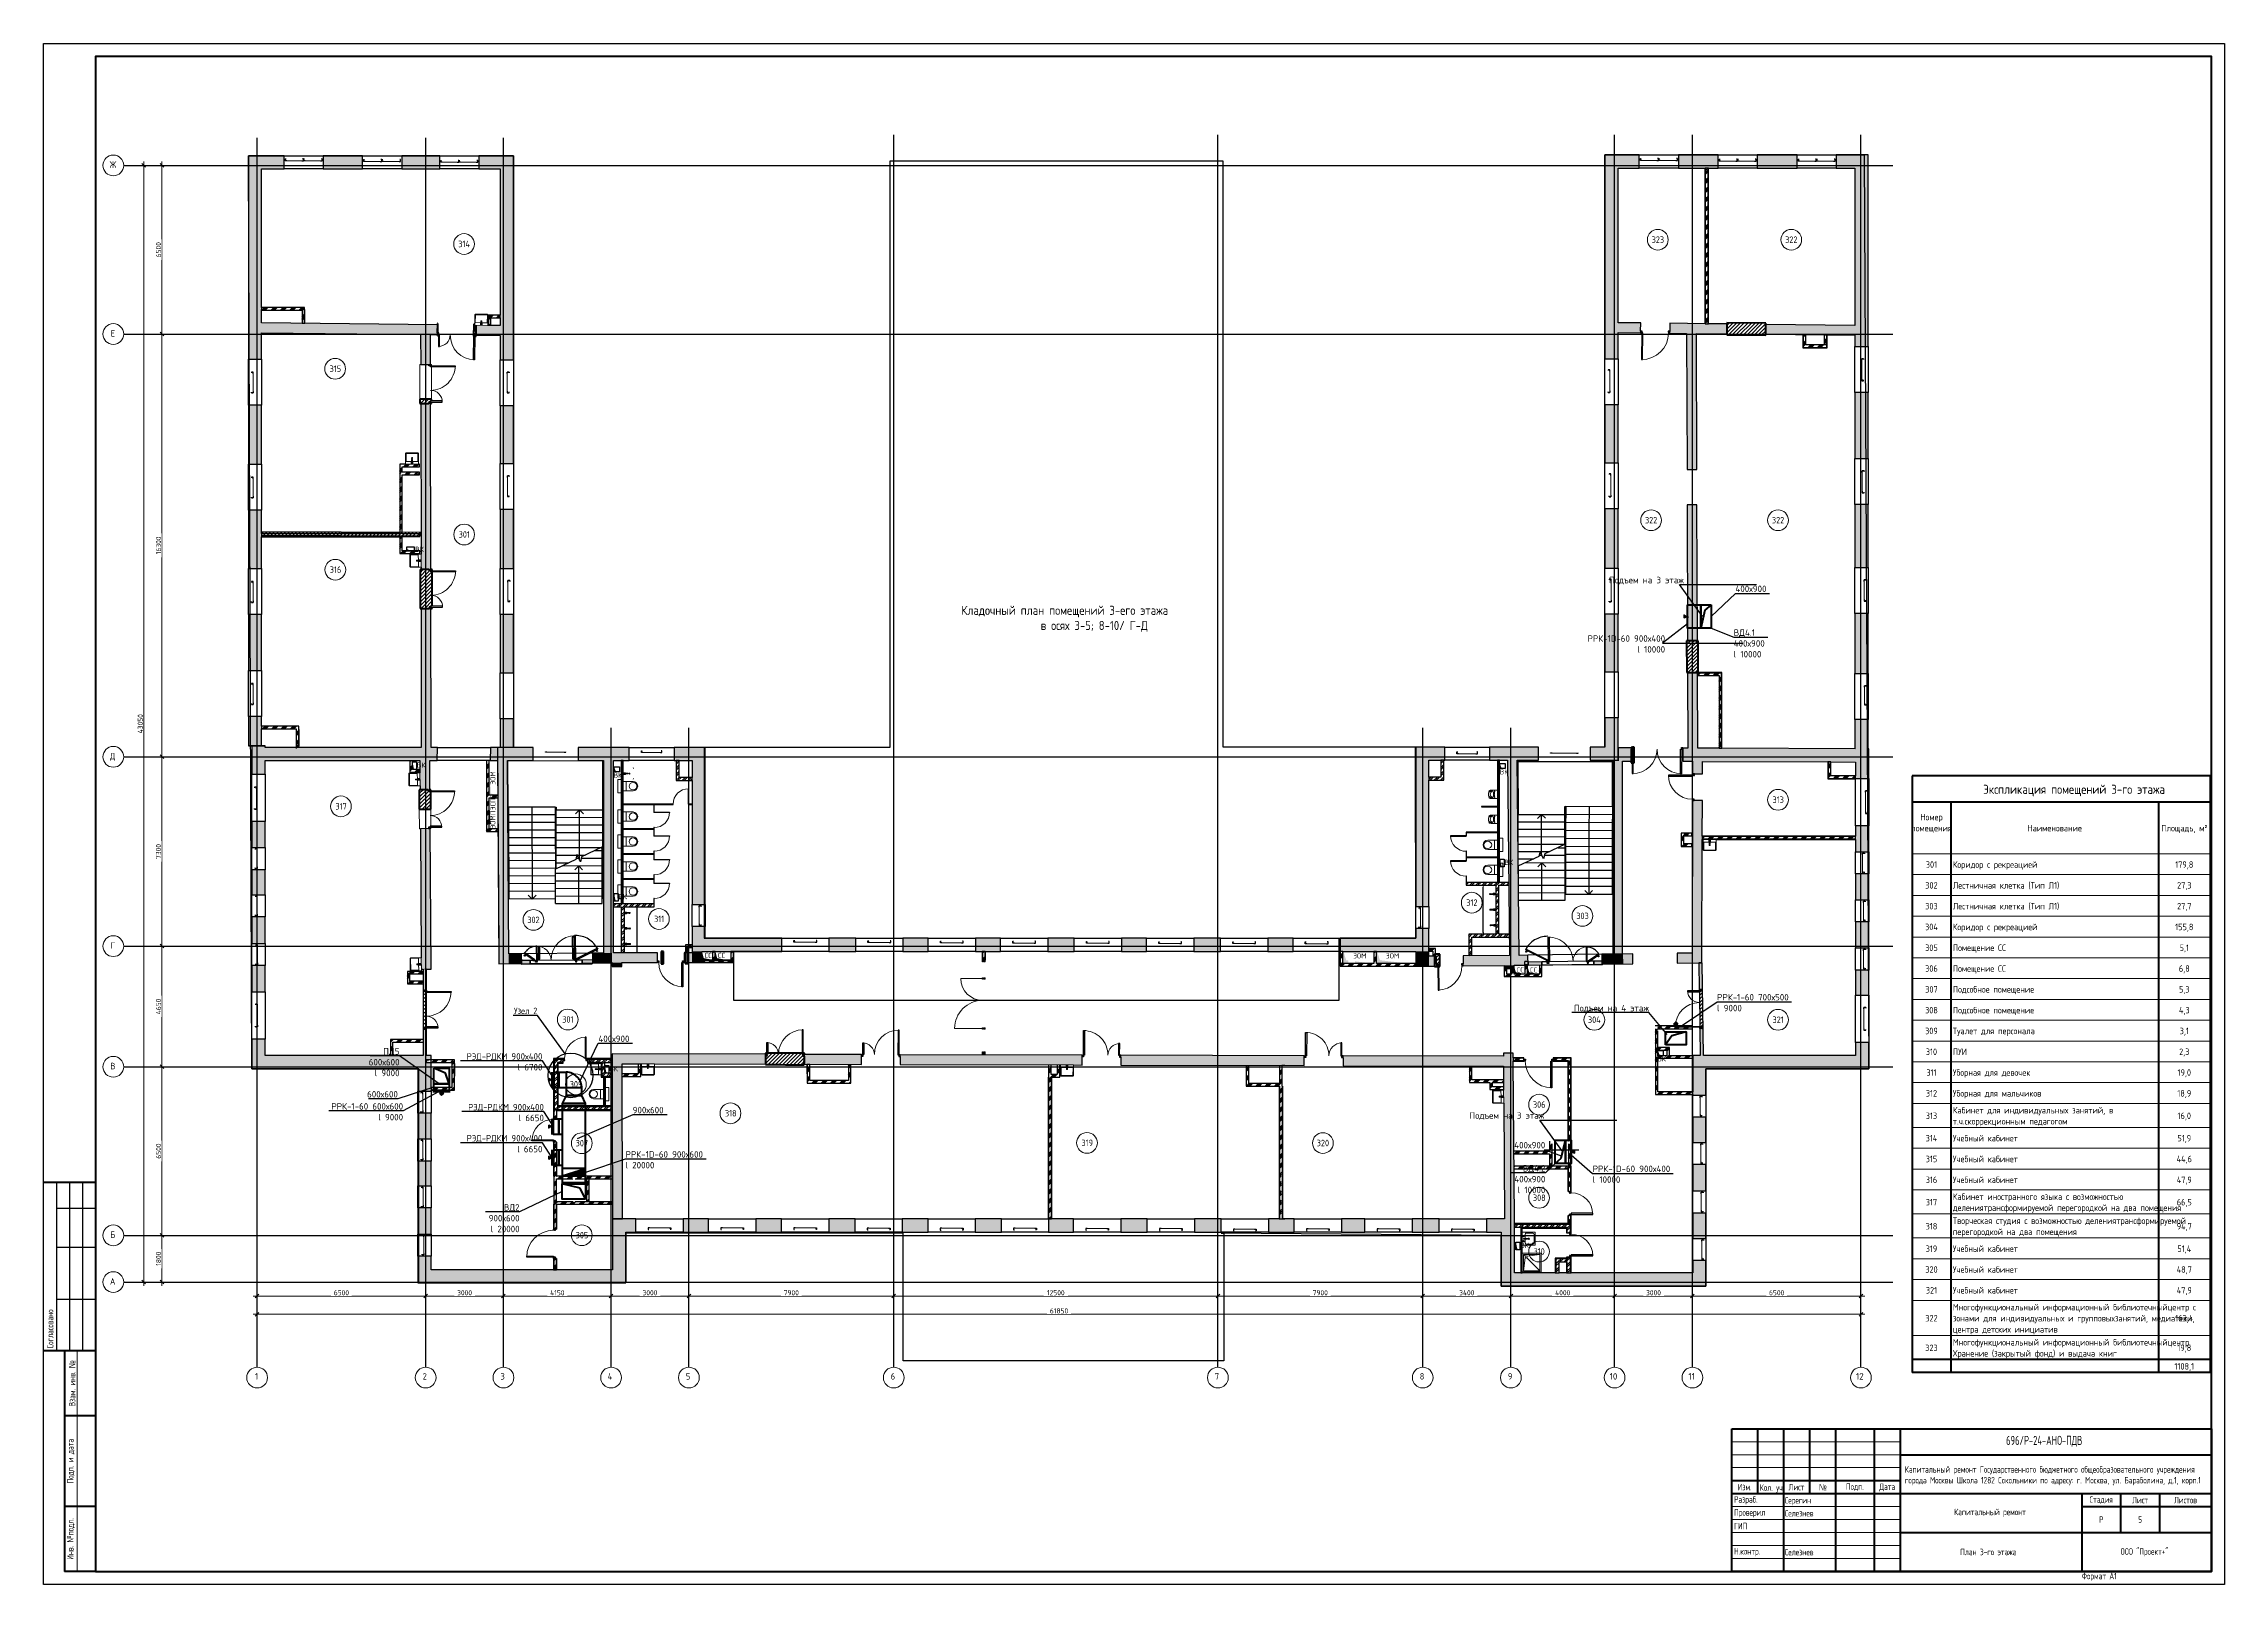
# Paper-space layout '3 этаж' of a CAD drawing. Header units: millimetres. Extents: x 30 to 871, y 21 to 615.
# The model-space entities are those that its viewports show. They can reach past a viewport. Long polylines and large blocks are cut down to what shows.
import ezdxf
from ezdxf import colors
from ezdxf.entities.mleader import LeaderData, LeaderLine
from ezdxf.enums import TextEntityAlignment as Align
from ezdxf.math import Vec2, Vec3

# ---------------------------------------------------------------- set-up
doc = ezdxf.new("R2010")
doc.units = ezdxf.units.MM
for name, pattern in [('ADSK_Линия сетки', [25, 20, -2.5, 0, -2.5]), ('ADSK_Сверху', [4.5, 3, -1.5]), ('ADSK_Снесено', [4.5, 3, -1.5]), ('ADSK_Штриховая_ш2 п1', [3, 2, -1])]:
    doc.linetypes.add(name, pattern=pattern)
for name, color, linetype, lineweight, true_color in [('_ Окна', 5, 'Continuous', 30, 0x0000ff), ('Линии', 7, 'Continuous', 9, 0x00a600), ('Обобщенные модели', 5, 'Continuous', 18, 0x0000ff), ('Стены внутренние', 5, 'Continuous', 18, 0x0000ff), ('Стены наружные', 1, 'ADSK_Снесено', 18, 0xff0000)]:
    doc.layers.add(name, color=color, linetype=linetype, lineweight=lineweight, true_color=true_color)
for name, color, linetype, lineweight in [('Аннотация', 7, 'Continuous', 9), ('Витраж', 251, 'Continuous', 18), ('Вытяжка', 5, 'Continuous', 60), ('Графика', 7, 'Continuous', 20), ('Двери', 251, 'Continuous', 18), ('ДУ', 5, 'Continuous', 50), ('Лестницы', 7, 'Continuous', 18), ('Марки помещений', 7, 'Continuous', 20), ('Окна', 251, 'Continuous', 18), ('Оси', 7, 'Continuous', 9), ('ПОДПОР', 1, 'Continuous', 50), ('Поручни', 7, 'Continuous', 9), ('Сантехника', 251, 'Continuous', 18), ('Стены', 7, 'Continuous', 18), ('Стены разрез', 7, 'Continuous', 40), ('Стрелки вверх', 7, 'Continuous', 18), ('Узлы', 7, 'Continuous', 18), ('Формат - Толстая линия', 7, 'Continuous', 50)]:
    doc.layers.add(name, color=color, linetype=linetype, lineweight=lineweight)
doc.layers.add('Формат - Тонкая линия', color=250, linetype='Continuous')
doc.layers.get('Витраж').off()
doc.styles.add('GOST Common_1', font='GOST Common_0.ttf', dxfattribs={"width": 0.9, "height": 200})
doc.styles.add('GOST Common_2', font='GOST Common_0.ttf', dxfattribs={"width": 0.9, "height": 250})
doc.styles.add('GOST Common_8', font='GOST Common_0.ttf', dxfattribs={"width": 0.9, "height": 3.5})
doc.styles.add('GOST Common_9', font='GOST Common_0.ttf', dxfattribs={"width": 0.9, "height": 2.5})
doc.styles.add('ISOCPEUR', font='isocpeur.ttf', dxfattribs={"height": 250})
doc.styles.add('PIK', font='isocpeur.ttf', dxfattribs={"width": 0.9, "height": 250})
doc.styles.add('TRAJECTORY_TEXT_AN', font='simplex.shx', dxfattribs={"width": 0.65, "height": 2.5})
doc.styles.add('TRAJECTORY_TEXT_STYLE', font='simplex.shx', dxfattribs={"width": 0.65})
doc.dimstyles.new('ADSK_Основной_2_5_мм', dxfattribs={"dimscale": 304.8, "dimtxt": 251.428749, "dimasz": 0.463911, "dimexe": 0.492126, "dimexo": 0.492126, "dimgap": 0.098425, "dimtad": 1, "dimdec": 1, "dimrnd": 0.1, "dimdsep": 46, "dimtxsty": 'GOST Common_1', "dimblk1": 'OBLIQUE', "dimblk2": 'OBLIQUE', "dimsah": 1, "dimcen": 0.09, "dimdle": 0.492126, "dimazin": 2, "dimtfac": 1, "dimtdec": 4, "dimtix": 1, "dimtmove": 0, "dimatfit": 3, "dimfxl": 1, "dimtvp": 1, "dimtfill": 1, "dimtolj": 1, "dimtzin": 0, "dimlwd": 20, "dimlwe": 20, "dimarcsym": 2})
pattern_1 = [(45, (215977.25, 150), (-179.6051, 179.6051), []), (45, (216040.75, 150), (0, 359.2102), []), (45, (215913.75, 150), (0, 359.2102), [])]
pattern_2 = [(45, (215977.25, 150), (-117.8655, 117.8655), []), (45, (216055.83, 150), (-117.8655, 117.8655), [])]
pattern_3 = [(45, (215977.254, 150), (-35.35534, 35.35534), []), (135, (215977.254, 150), (-35.35534, -35.35534), [])]
pattern_4 = [(45, (215977.25, 150), (-70.71068, 70.71068), [])]
pattern_5 = [(45, (0, 0), (-70.71068, 70.71068), [])]

psp = doc.layouts.new('3 этаж')

msp = doc.modelspace()

# ---------------------------------------------------------------- texts
at = {"lineweight": 25, "char_height": 250, "attachment_point": 1, "style": 'ISOCPEUR'}
for s, insert, width in [('\\fGOST Common|b0|i0|c204|p34|;\\W.9;Ж', (204344.857, 43659.375), 389.62012), ('\\fGOST Common|b0|i0|c204|p34|;\\W.9;Е', (204392.557, 37159.375), 274.17712), ('\\fGOST Common|b0|i0|c204|p34|;\\W.9;Д', (204362.857, 20859.375), 346.329), ('\\fGOST Common|b0|i0|c204|p34|;\\W.9;Г', (204392.557, 13559.375), 274.17712), ('\\fGOST Common|b0|i0|c204|p34|;\\W.9;В', (204377.707, 8909.375), 310.25306), ('\\fGOST Common|b0|i0|c204|p34|;\\W.9;Б', (204377.707, 2409.375), 310.25306), ('\\fGOST Common|b0|i0|c204|p34|;\\W.9;А', (204362.857, 609.375), 346.329), ('\\fGOST Common|b0|i0|c204|p34|;\\W.9;1', (209958.934, -3053.261), 187.59487), ('\\fGOST Common|b0|i0|c204|p34|;\\W.9;2', (216423.384, -3053.261), 274.17712), ('\\fGOST Common|b0|i0|c204|p34|;\\W.9;3', (219426.084, -3053.261), 266.96194), ('\\fGOST Common|b0|i0|c204|p34|;\\W.9;4', (223558.534, -3053.261), 310.25306), ('\\fGOST Common|b0|i0|c204|p34|;\\W.9;5', (226573.384, -3053.261), 274.17712), ('\\fGOST Common|b0|i0|c204|p34|;\\W.9;6', (234473.384, -3053.261), 274.17712), ('\\fGOST Common|b0|i0|c204|p34|;\\W.9;7', (246973.384, -3053.261), 274.17712), ('\\fGOST Common|b0|i0|c204|p34|;\\W.9;8', (254873.384, -3053.261), 274.17712), ('\\fGOST Common|b0|i0|c204|p34|;\\W.9;9', (258273.384, -3053.261), 274.17712), ('10', (262195.984, -3053.261), 461.772), ('11', (265231.534, -3053.261), 375.18975), ('12', (271695.984, -3053.261), 461.772)]:
    msp.add_mtext(s, dxfattribs=dict(at, insert=insert, width=width))
at = {"layer": 'Аннотация', "color": 251, "lineweight": 25, "true_color": 0x636466, "attachment_point": 1}
for s, insert, char_height, width, style in [('ВК', (216128.456, 28805.063), 200, 360.75937, 'GOST Common_1'), ('Кладочный план помещений 3-его этажа \\P                в осях 3-5; 8-10/ Г-Д', (237196.115, 26528.802), 350, 10143.76271, 'GOST Common_2'), ('ВК', (216195.904, 20487.647), 200, 360.75937, 'GOST Common_1'), ('ВК', (257955.889, 20228.53), 200, 360.75937, 'GOST Common_1'), ('ВК', (223781.914, 20099.34), 200, 360.75937, 'GOST Common_1'), ('ВК', (258136.803, 16739.451), 200, 360.75937, 'GOST Common_1'), ('ВК', (223970.151, 15412.976), 200, 360.75937, 'GOST Common_1'), ('СС', (227293.905, 13149.53), 200, 317.46825, 'GOST Common_1'), ('СС', (227808.905, 13149.53), 200, 317.46825, 'GOST Common_1'), ('ЭОМ', (252303.179, 13133.153), 200, 555.56944, 'GOST Common_1'), ('ЭОМ', (253563.179, 13133.153), 200, 555.56944, 'GOST Common_1'), ('СС', (258614.549, 12591.764), 200, 317.46825, 'GOST Common_1'), ('СС', (259129.549, 12591.764), 200, 317.46825, 'GOST Common_1'), ('ВК', (223615.567, 8781.482), 200, 360.75937, 'GOST Common_1'), ('ВК', (264034.414, 9160.378), 200, 360.75937, 'GOST Common_1'), ('ВК', (258746.113, 1972.331), 200, 360.75937, 'GOST Common_1')]:
    msp.add_mtext(s, dxfattribs=dict(at, insert=insert, char_height=char_height, width=width, style=style))
at = {"layer": 'Аннотация', "color": 251, "lineweight": 25, "true_color": 0x636466, "char_height": 200, "attachment_point": 1, "rotation": 90, "style": 'GOST Common_1'}
for s, insert, width in [('ЭОМ', (219027.463, 19630.88), 555.56944), ('ПЭСПЗ', (219027.463, 18459.342), 858.60731), ('ЭОМ', (219027.463, 17935.467), 555.56944)]:
    msp.add_mtext(s, dxfattribs=dict(at, insert=insert, width=width))
at = {"layer": 'Графика', "line_spacing_factor": 1.022761}
for s, insert, char_height, width, attachment_point, style in [('Экспликация помещений 3-го этажа', (280106.651, 19628.615), 350, 8447.11316, 2, 'GOST Common_8'), ('Номер\\Pпомещения', (274606.23, 18507.012), 250, 1418.02524, 2, 'GOST Common_9'), ('Наименование', (279356.23, 18080.862), 250, 2353.31849, 2, 'GOST Common_9'), ('Площадь, м\\fGOST Common|b0|i0|c238|p34|;\\W.9;²', (284356.23, 18080.862), 250, 2009.37194, 2, 'GOST Common_9'), ('301', (274606.23, 16677.64), 250, 509.88567, 2, 'GOST Common_9'), ('Коридор с рекреацией', (275431.23, 16677.64), 250, 3611.43875, 1, 'GOST Common_9'), ('179,8', (284356.23, 16677.64), 250, 790.47365, 2, 'GOST Common_9'), ('302', (274606.23, 15875.8), 250, 561.17595, 2, 'GOST Common_9'), ('Лестничная клетка (Тип Л1)', (275431.23, 15875.8), 250, 4595.0052, 1, 'GOST Common_9'), ('27,3', (284356.23, 15875.8), 250, 654.70527, 2, 'GOST Common_9'), ('303', (274606.23, 15073.959), 250, 561.17595, 2, 'GOST Common_9'), ('Лестничная клетка (Тип Л1)', (275431.23, 15073.959), 250, 4595.0052, 1, 'GOST Common_9'), ('27,7', (284356.23, 15073.959), 250, 654.70527, 2, 'GOST Common_9'), ('304', (274606.23, 14272.118), 250, 588.32962, 2, 'GOST Common_9'), ('305', (274606.23, 13470.278), 250, 561.17595, 2, 'GOST Common_9'), ('Коридор с рекреацией', (275431.23, 14272.118), 250, 3611.43875, 1, 'GOST Common_9'), ('Помещение СС', (275431.23, 13470.278), 250, 2286.94284, 1, 'GOST Common_9'), ('155,8', (284356.23, 14272.118), 250, 790.47365, 2, 'GOST Common_9'), ('5,1', (284356.23, 13470.278), 250, 416.35635, 2, 'GOST Common_9'), ('306', (274606.23, 12668.437), 250, 561.17595, 2, 'GOST Common_9'), ('Помещение СС', (275431.23, 12668.437), 250, 2286.94284, 1, 'GOST Common_9'), ('6,8', (284356.23, 12668.437), 250, 467.64662, 2, 'GOST Common_9'), ('307', (274606.23, 11866.596), 250, 561.17595, 2, 'GOST Common_9'), ('Подсобное помещение', (275431.23, 11866.596), 250, 3572.21678, 1, 'GOST Common_9'), ('5,3', (284356.23, 11866.596), 250, 467.64662, 2, 'GOST Common_9'), ('308', (274606.23, 11064.756), 250, 561.17595, 2, 'GOST Common_9'), ('Подсобное помещение', (275431.23, 11064.756), 250, 3572.21678, 1, 'GOST Common_9'), ('4,3', (284356.23, 11064.756), 250, 494.8003, 2, 'GOST Common_9'), ('309', (274606.23, 10262.915), 250, 561.17595, 2, 'GOST Common_9'), ('Туалет для персонала', (275431.23, 10262.915), 250, 3692.89978, 1, 'GOST Common_9'), ('3,1', (284356.23, 10262.915), 250, 416.35635, 2, 'GOST Common_9'), ('310', (274606.23, 9461.074), 250, 509.88567, 2, 'GOST Common_9'), ('ПУИ', (275431.23, 9461.074), 250, 642.63697, 1, 'GOST Common_9'), ('2,3', (284356.23, 9461.074), 250, 467.64662, 2, 'GOST Common_9'), ('311', (274606.23, 8659.234), 250, 458.5954, 2, 'GOST Common_9'), ('Уборная для девочек', (275431.23, 8659.234), 250, 3421.36303, 1, 'GOST Common_9'), ('19,0', (284356.23, 8659.234), 250, 603.415, 2, 'GOST Common_9'), ('312', (274606.23, 7857.393), 250, 509.88567, 2, 'GOST Common_9'), ('Уборная для мальчиков', (275431.23, 7857.393), 250, 3849.78768, 1, 'GOST Common_9'), ('18,9', (284356.23, 7857.393), 250, 603.415, 2, 'GOST Common_9'), ('313', (274606.23, 6992.822), 250, 509.88567, 2, 'GOST Common_9'), ('Кабинет для индивидуальных занятий, в т.ч.скоррекционным педагогом', (275431.23, 7205.897), 250, 7533.63623, 1, 'GOST Common_9'), ('16,0', (284356.23, 6992.822), 250, 603.415, 2, 'GOST Common_9'), ('314', (274606.23, 6128.251), 250, 537.03935, 2, 'GOST Common_9'), ('Учебный кабинет', (275431.23, 6128.251), 250, 2848.11878, 1, 'GOST Common_9'), ('51,9', (284356.23, 6128.251), 250, 603.415, 2, 'GOST Common_9'), ('315', (274606.23, 5326.411), 250, 509.88567, 2, 'GOST Common_9'), ('Учебный кабинет', (275431.23, 5326.411), 250, 2848.11878, 1, 'GOST Common_9'), ('44,6', (284356.23, 5326.411), 250, 709.01262, 2, 'GOST Common_9'), ('316', (274606.23, 4524.57), 250, 509.88567, 2, 'GOST Common_9'), ('Учебный кабинет', (275431.23, 4524.57), 250, 2848.11878, 1, 'GOST Common_9'), ('47,9', (284356.23, 4524.57), 250, 681.85895, 2, 'GOST Common_9'), ('317', (274606.23, 3659.999), 250, 509.88567, 2, 'GOST Common_9'), ('Кабинет иностранного языка с возможностью делениятрансформируемой перегородкой на два помещения', (275431.23, 3873.075), 250, 9024.07127, 1, 'GOST Common_9'), ('66,5', (284356.23, 3659.999), 250, 654.70527, 2, 'GOST Common_9'), ('318', (274606.23, 2732.698), 250, 509.88567, 2, 'GOST Common_9'), ('Творческая студия с возможностью делениятрансформируемой перегородкой на два помещения', (275431.23, 2945.774), 250, 8559.44172, 1, 'GOST Common_9'), ('94,7', (284356.23, 2732.698), 250, 681.85895, 2, 'GOST Common_9'), ('319', (274606.23, 1868.128), 250, 509.88567, 2, 'GOST Common_9'), ('Учебный кабинет', (275431.23, 1868.128), 250, 2848.11878, 1, 'GOST Common_9'), ('51,4', (284356.23, 1868.128), 250, 630.56867, 2, 'GOST Common_9'), ('320', (274606.23, 1066.287), 250, 561.17595, 2, 'GOST Common_9'), ('Учебный кабинет', (275431.23, 1066.287), 250, 2848.11878, 1, 'GOST Common_9'), ('48,7', (284356.23, 1066.287), 250, 681.85895, 2, 'GOST Common_9'), ('321', (274606.23, 264.446), 250, 509.88567, 2, 'GOST Common_9'), ('Учебный кабинет', (275431.23, 264.446), 250, 2848.11878, 1, 'GOST Common_9'), ('47,9', (284356.23, 264.446), 250, 681.85895, 2, 'GOST Common_9'), ('322', (274606.23, -813.2), 250, 561.17595, 2, 'GOST Common_9'), ('Многофункциональный информационный библиотечныйцентр с зонами для индивидуальных и групповыхзанятий, медиатеки, центра детских инициатив', (275431.23, -387.049), 250, 9039.15664, 1, 'GOST Common_9'), ('163,4', (284356.23, -813.2), 250, 817.62732, 2, 'GOST Common_9'), ('323', (274606.23, -1953.576), 250, 561.17595, 2, 'GOST Common_9'), ('Многофункциональный информационный библиотечныйцентр. Хранение (закрытый фонд) и выдача книг', (275431.23, -1740.5), 250, 9039.15664, 1, 'GOST Common_9'), ('19,8', (284356.23, -1953.576), 250, 603.415, 2, 'GOST Common_9'), ('1108,1', (284356.23, -2667.801), 250, 874.95174, 2, 'GOST Common_9')]:
    msp.add_mtext(s, dxfattribs=dict(at, insert=insert, char_height=char_height, width=width, attachment_point=attachment_point, style=style))
at = {"layer": 'Марки помещений', "color": 251, "lineweight": 25, "true_color": 0x636466, "char_height": 250, "attachment_point": 1, "style": 'GOST Common_2'}
for s, insert, width in [('314', (217795.451, 40603.477), 548.35425), ('323', (263816.066, 40769.458), 584.43019), ('322', (268964.189, 40769.458), 584.43019), ('315', (212832.989, 35792.683), 526.70869), ('322', (263558.177, 29954.223), 584.43019), ('322', (268453.062, 29954.223), 584.43019), ('301', (217808.734, 29403.886), 526.70869), ('316', (212838.979, 28046.842), 526.70869), ('317', (213057.164, 18923.608), 526.70869), ('313', (268476.912, 19177.488), 526.70869), ('312', (256667.547, 15210.433), 526.70869), ('302', (220455.93, 14545.486), 584.43019), ('311', (225343.856, 14581.609), 468.98719), ('303', (260909.918, 14699.234), 584.43019), ('301', (221804.049, 10706.321), 526.70869), ('304', (261359.587, 10695.396), 606.07575), ('321', (268476.912, 10695.321), 526.70869), ('309', (222091.486, 8208.067), 584.43019), ('318', (228077.484, 7090.66), 526.70869), ('306', (259237.421, 7424.726), 584.43019), ('307', (222320.638, 5937.439), 584.43019), ('319', (241827.539, 5949.439), 526.70869), ('320', (250900.891, 5943.439), 584.43019), ('308', (259237.421, 3832.022), 584.43019), ('305', (222320.638, 2389.826), 584.43019), ('310', (259261.271, 1761.214), 526.70869)]:
    msp.add_mtext(s, dxfattribs=dict(at, insert=insert, width=width))

# ---------------------------------------------------------------- blocks, each defined once
blk = doc.blocks.new('Форма 3 ГОСТ 21.1101-2013')
at = {"lineweight": 50}
blk.add_lwpolyline([(0, 55), (185, 55), (185, 0), (0, 0)], close=True, dxfattribs=at)
for points in [[(10, 55), (10, 30)], [(20, 55), (20, 0)], [(30, 55), (30, 30)], [(40, 55), (40, 0)], [(55, 55), (55, 0)], [(65, 55), (65, 0)], [(65, 45), (185, 45)], [(0, 35), (65, 35)], [(0, 30), (65, 30)], [(65, 30), (185, 30)], [(135, 30), (135, 0)], [(150, 30), (150, 15)], [(165, 30), (165, 15)], [(135, 25), (185, 25)], [(65, 15), (185, 15)]]:
    blk.add_lwpolyline(points, dxfattribs=at)
for points in [[(0, 50), (65, 50)], [(0, 45), (65, 45)], [(0, 40), (65, 40)], [(0, 25), (65, 25)], [(0, 20), (65, 20)], [(0, 15), (65, 15)], [(0, 10), (65, 10)], [(0, 5), (65, 5)]]:
    blk.add_lwpolyline(points)
at = {"lineweight": 25, "char_height": 2.5, "attachment_point": 5, "style": 'TRAJECTORY_TEXT_STYLE'}
for s, insert, width in [('Изм.', (5, 32.5), 10), ('Лист', (25, 32.5), 10), ('{\\fArial|b0|i0|c0|p34;\\T0.9;№ }', (35, 32.5), 10), ('Подп.', (47.5, 32.5), 15), ('Дата', (60, 32.38), 10), ('Кол. уч', (15.27, 31.99), 10), ('Стадия', (142.5, 27.5), 15), ('Лист', (157.5, 27.5), 15), ('Листов', (175, 27.5), 20)]:
    blk.add_mtext(s, dxfattribs=dict(at, insert=insert, width=width))
blk = doc.blocks.new('Штамп согласования')
at = {"color": 0, "linetype": 'ByBlock', "lineweight": -2, "ltscale": 100}
blk.add_lwpolyline([(-20, 65), (-20, 0)], dxfattribs=at)
at = {"layer": 'Формат - Толстая линия', "ltscale": 100}
blk.add_lwpolyline([(-20, 65), (0, 65), (0, 0), (-20, 0)], dxfattribs=at)
at = {"layer": 'Формат - Тонкая линия', "ltscale": 100}
for points in [[(-15, 65), (-15, 0)], [(-10, 65), (-10, 0)], [(-5, 65), (-5, 0)], [(-15, 55), (0, 55)], [(-15, 40), (0, 40)], [(-15, 20), (0, 20)]]:
    blk.add_lwpolyline(points, dxfattribs=at)
at = {"color": 0, "linetype": 'ByBlock', "lineweight": -2, "ltscale": 100, "insert": (-17.5, 1), "char_height": 2.5, "width": 65, "attachment_point": 4, "rotation": 90, "style": 'TRAJECTORY_TEXT_AN'}
blk.add_mtext('Согласовано', dxfattribs=at)
blk = doc.blocks.new('*U2397')
at = {"lineweight": 50}
for p, q in [((-833, 90), (-833, 5)), ((-821, 65), (-833, 65)), ((-821, 30), (-833, 30)), ((-821, 5), (-833, 5))]:
    blk.add_line(p, q, dxfattribs=at)
for p, q in [((-828, 90), (-828, 5)), ((-55, 35), (-5, 35)), ((-40, 20), (-25, 20))]:
    blk.add_line(p, q)
at = {"color": 253, "ltscale": 0.003}
blk.add_lwpolyline([(-841, 0), (0, 0), (0, 594), (-841, 594)], close=True, dxfattribs=at)
at = {"lineweight": 50}
blk.add_lwpolyline([(-821, 5), (-5, 5), (-5, 589), (-821, 589)], close=True, dxfattribs=at)
blk.add_blockref('Штамп согласования', (-821, 90))
at = {"lineweight": 40}
blk.add_blockref('Форма 3 ГОСТ 21.1101-2013', (-190, 5), dxfattribs=at)
at = {"lineweight": 25, "char_height": 2.5, "attachment_point": 5, "rotation": 90, "style": 'TRAJECTORY_TEXT_STYLE'}
for s, insert, width in [('Взам. инв. {\\fArial|b0|i0|c0|p34;№}', (-830, 77.5), 25), ('Подп. и дата', (-830.5, 47.5), 35), ('Инв. №подл.', (-830.5, 17.5), 25)]:
    blk.add_mtext(s, dxfattribs=dict(at, insert=insert, width=width))
at = {"lineweight": 15, "char_height": 2.5, "width": 73.5055, "attachment_point": 1, "style": 'TRAJECTORY_TEXT_STYLE'}
for s, insert in [('Разраб.', (-189.08, 34)), ('Проверил', (-189.08, 29)), ('ГИП', (-189.08, 23.72)), ('Н.контр.', (-189.08, 14))]:
    blk.add_mtext(s, dxfattribs=dict(at, insert=insert))
at = {"style": 'TRAJECTORY_TEXT_STYLE', "width": 0.65}
for tag, height, p in [('ШИФР', 3.5, (-65.22, 55.26)), ('ПРОЕКТ', 2.5, (-64.59, 41.83))]:
    blk.add_attdef(tag, text='', height=height, dxfattribs=at).set_placement(p, align=Align.MIDDLE_CENTER)
for tag, p in [('РАЗРАБОТАЛ', (-169.55, 31.18)), ('ПРОВЕРИЛ', (-169.55, 26.18)), ('ГИП', (-169.64, 21.09)), ('Н.КОНТР', (-169.55, 11.18))]:
    blk.add_attdef(tag, p, '', height=2.5, dxfattribs=at)
for tag, p, height, flags in [('ДАТА', (-134.86, 31.1), 2, 2), ('ДАТА', (-134.86, 26.1), 2, 2), ('ДАТА', (-134.86, 21.1), 2, 2), ('ДАТА', (-134.86, 11.1), 2, 2), ('ФОРМАТ_ЛИСТА', (-55, 1.96), 2.5, 12)]:
    blk.add_attdef(tag, p, '', height=height, dxfattribs=dict(at, flags=flags))
at = {"style": 'TRAJECTORY_TEXT_STYLE', "width": 0.65, "flags": 8}
for tag, p in [('ОБЪЕКТ', (-90, 27.5)), ('СТАДИЯ', (-47.5, 25)), ('ЛИСТ', (-32.5, 25)), ('ЛИСТОВ', (-15, 25)), ('ЧЕРТЕЖ', (-90, 12.5)), ('ОРГАНИЗАЦИЯ', (-30, 12.5))]:
    blk.add_attdef(tag, text='', height=2.5, dxfattribs=at).set_placement(p, align=Align.MIDDLE_CENTER)
blk = doc.blocks.new('Витраж-тент со смещением вовне - 60мм 30 сдвиг-1466942-03 План 3-го этажа')
at = {"layer": '_ Окна', "color": 161, "linetype": 'ADSK_Сверху', "true_color": 0xaaaaff}
for p, q in [((-440, 25), (-440, -45)), ((-440, 25), (-410, 25)), ((-440, -45), (-440, 25)), ((440, 25), (410, 25)), ((440, -45), (440, 25)), ((440, -45), (440, 25)), ((-380, -45), (-440, -45)), ((-380, -35), (-380, -45)), ((380, -35), (380, -45)), ((380, -45), (440, -45))]:
    blk.add_line(p, q, dxfattribs=at)
at = {"layer": 'Окна', "color": 161, "linetype": 'ADSK_Сверху', "true_color": 0xaaaaff}
blk.add_line((-380, -45), (380, -45), dxfattribs=at)
blk = doc.blocks.new('Витраж-тент со смещением вовне - 60мм 30 сдвиг-1466941-03 План 3-го этажа')
at = {"layer": '_ Окна', "color": 161, "linetype": 'ADSK_Сверху', "true_color": 0xaaaaff}
for p, q in [((-379, 25), (-379, -45)), ((-379, 25), (-349, 25)), ((-379, -45), (-379, 25)), ((379, 25), (349, 25)), ((379, -45), (379, 25)), ((379, -45), (379, 25)), ((-319, -45), (-379, -45)), ((-319, -35), (-319, -45)), ((319, -35), (319, -45)), ((319, -45), (379, -45))]:
    blk.add_line(p, q, dxfattribs=at)
at = {"layer": 'Окна', "color": 161, "linetype": 'ADSK_Сверху', "true_color": 0xaaaaff}
blk.add_line((-319, -45), (319, -45), dxfattribs=at)
blk = doc.blocks.new('Витраж-тент со смещением вовне - 60мм 30 сдвиг-1466964-03 План 3-го этажа')
at = {"layer": '_ Окна', "color": 161, "linetype": 'ADSK_Сверху', "true_color": 0xaaaaff}
for p, q in [((-379, 25), (-379, -45)), ((-379, 25), (-349, 25)), ((-379, -45), (-379, 25)), ((379, 25), (349, 25)), ((379, -45), (379, 25)), ((379, -45), (379, 25)), ((-319, -45), (-379, -45)), ((-319, -35), (-319, -45)), ((319, -35), (319, -45)), ((319, -45), (379, -45))]:
    blk.add_line(p, q, dxfattribs=at)
at = {"layer": 'Окна', "color": 161, "linetype": 'ADSK_Сверху', "true_color": 0xaaaaff}
blk.add_line((-319, -45), (319, -45), dxfattribs=at)
blk = doc.blocks.new('Витраж-тент со смещением вовне - 60мм 30 сдвиг-1466951-03 План 3-го этажа')
at = {"layer": '_ Окна', "color": 161, "linetype": 'ADSK_Сверху', "true_color": 0xaaaaff}
for p, q in [((-425, 25), (-425, -45)), ((-425, 25), (-395, 25)), ((-425, -45), (-425, 25)), ((425, 25), (395, 25)), ((425, -45), (425, 25)), ((425, -45), (425, 25)), ((-365, -45), (-425, -45)), ((-365, -35), (-365, -45)), ((365, -35), (365, -45)), ((365, -45), (425, -45))]:
    blk.add_line(p, q, dxfattribs=at)
at = {"layer": 'Окна', "color": 161, "linetype": 'ADSK_Сверху', "true_color": 0xaaaaff}
blk.add_line((-365, -45), (365, -45), dxfattribs=at)
blk = doc.blocks.new('Витраж-тент со смещением вовне - 60мм 30 сдвиг-1466943-03 План 3-го этажа')
at = {"layer": '_ Окна', "color": 161, "linetype": 'ADSK_Сверху', "true_color": 0xaaaaff}
for p, q in [((-400, 25), (-400, -45)), ((-400, 25), (-370, 25)), ((-400, -45), (-400, 25)), ((400, 25), (370, 25)), ((400, -45), (400, 25)), ((400, -45), (400, 25)), ((-340, -45), (-400, -45)), ((-340, -35), (-340, -45)), ((340, -35), (340, -45)), ((340, -45), (400, -45))]:
    blk.add_line(p, q, dxfattribs=at)
at = {"layer": 'Окна', "color": 161, "linetype": 'ADSK_Сверху', "true_color": 0xaaaaff}
blk.add_line((-340, -45), (340, -45), dxfattribs=at)
blk = doc.blocks.new('Витраж-тент со смещением вовне - 60мм 34 сдвиг-2061685-03 План 3-го этажа')
at = {"layer": '_ Окна', "color": 161, "linetype": 'ADSK_Сверху', "true_color": 0xaaaaff}
for p, q in [((-349.5, 25), (-349.5, -45)), ((-349.5, 25), (-315.5, 25)), ((-349.5, -45), (-349.5, 25)), ((349.5, 25), (315.5, 25)), ((349.5, -45), (349.5, 25)), ((349.5, -45), (349.5, 25)), ((-289.5, -45), (-349.5, -45)), ((-289.5, -35), (-289.5, -45)), ((289.5, -35), (289.5, -45)), ((289.5, -45), (349.5, -45))]:
    blk.add_line(p, q, dxfattribs=at)
at = {"layer": 'Окна', "color": 161, "linetype": 'ADSK_Сверху', "true_color": 0xaaaaff}
blk.add_line((-289.5, -45), (289.5, -45), dxfattribs=at)
blk = doc.blocks.new('Витраж-тент со смещением вовне - 60мм 34 сдвиг-2061687-03 План 3-го этажа')
at = {"layer": '_ Окна', "color": 161, "linetype": 'ADSK_Сверху', "true_color": 0xaaaaff}
for p, q in [((-359.5, 25), (-359.5, -45)), ((-359.5, 25), (-325.5, 25)), ((-359.5, -45), (-359.5, 25)), ((359.5, 25), (325.5, 25)), ((359.5, -45), (359.5, 25)), ((359.5, -45), (359.5, 25)), ((-299.5, -45), (-359.5, -45)), ((-299.5, -35), (-299.5, -45)), ((299.5, -35), (299.5, -45)), ((299.5, -45), (359.5, -45))]:
    blk.add_line(p, q, dxfattribs=at)
at = {"layer": 'Окна', "color": 161, "linetype": 'ADSK_Сверху', "true_color": 0xaaaaff}
blk.add_line((-299.5, -45), (299.5, -45), dxfattribs=at)
blk = doc.blocks.new('Витраж-тент со смещением вовне - 60мм 30 сдвиг-2061572-03 План 3-го этажа')
at = {"layer": '_ Окна', "color": 161, "linetype": 'ADSK_Сверху', "true_color": 0xaaaaff}
for p, q in [((-395, 25), (-395, -45)), ((-395, 25), (-365, 25)), ((-395, -45), (-395, 25)), ((395, 25), (365, 25)), ((395, -45), (395, 25)), ((395, -45), (395, 25)), ((-335, -45), (-395, -45)), ((-335, -35), (-335, -45)), ((335, -35), (335, -45)), ((335, -45), (395, -45))]:
    blk.add_line(p, q, dxfattribs=at)
at = {"layer": 'Окна', "color": 161, "linetype": 'ADSK_Сверху', "true_color": 0xaaaaff}
blk.add_line((-335, -45), (335, -45), dxfattribs=at)
blk = doc.blocks.new('Витраж-тент со смещением вовне - 60мм 30 сдвиг-1466982-03 План 3-го этажа')
at = {"layer": '_ Окна', "color": 161, "linetype": 'ADSK_Сверху', "true_color": 0xaaaaff}
for p, q in [((-440, 25), (-440, -45)), ((-440, 25), (-410, 25)), ((-440, -45), (-440, 25)), ((440, 25), (410, 25)), ((440, -45), (440, 25)), ((440, -45), (440, 25)), ((-380, -45), (-440, -45)), ((-380, -35), (-380, -45)), ((380, -35), (380, -45)), ((380, -45), (440, -45))]:
    blk.add_line(p, q, dxfattribs=at)
at = {"layer": 'Окна', "color": 161, "linetype": 'ADSK_Сверху', "true_color": 0xaaaaff}
blk.add_line((-380, -45), (380, -45), dxfattribs=at)
blk = doc.blocks.new('Витраж-тент со смещением вовне - 60мм 30 сдвиг-1466956-03 План 3-го этажа')
at = {"layer": '_ Окна', "color": 161, "linetype": 'ADSK_Сверху', "true_color": 0xaaaaff}
for p, q in [((-410, 25), (-410, -45)), ((-410, 25), (-380, 25)), ((-410, -45), (-410, 25)), ((410, 25), (380, 25)), ((410, -45), (410, 25)), ((410, -45), (410, 25)), ((-350, -45), (-410, -45)), ((-350, -35), (-350, -45)), ((350, -35), (350, -45)), ((350, -45), (410, -45))]:
    blk.add_line(p, q, dxfattribs=at)
at = {"layer": 'Окна', "color": 161, "linetype": 'ADSK_Сверху', "true_color": 0xaaaaff}
blk.add_line((-350, -45), (350, -45), dxfattribs=at)
blk = doc.blocks.new('Витраж-тент со смещением вовне - 60мм 30 сдвиг-1466950-03 План 3-го этажа')
at = {"layer": '_ Окна', "color": 161, "linetype": 'ADSK_Сверху', "true_color": 0xaaaaff}
for p, q in [((-370, 25), (-370, -45)), ((-370, 25), (-340, 25)), ((-370, -45), (-370, 25)), ((370, 25), (340, 25)), ((370, -45), (370, 25)), ((370, -45), (370, 25)), ((-310, -45), (-370, -45)), ((-310, -35), (-310, -45)), ((310, -35), (310, -45)), ((310, -45), (370, -45))]:
    blk.add_line(p, q, dxfattribs=at)
at = {"layer": 'Окна', "color": 161, "linetype": 'ADSK_Сверху', "true_color": 0xaaaaff}
blk.add_line((-310, -45), (310, -45), dxfattribs=at)
blk = doc.blocks.new('Витраж-тент со смещением вовне - 60мм 30 сдвиг верхнее без сетки-1467095-03 План 3-го этажа')
at = {"layer": '_ Окна'}
for p, q in [((-395, -35), (-395, -45)), ((-395, -45), (-395, -35)), ((-335, -45), (-395, -45)), ((-335, -35), (-335, -45)), ((335, -35), (335, -45)), ((335, -45), (395, -45)), ((395, -45), (395, -35)), ((395, -45), (395, -35))]:
    blk.add_line(p, q, dxfattribs=at)
at = {"layer": 'Окна'}
blk.add_line((-335, -45), (335, -45), dxfattribs=at)
blk = doc.blocks.new('Витраж-тент со смещением вовне - 60мм 30 сдвиг верхнее без сетки-1467094-03 План 3-го этажа')
at = {"layer": '_ Окна'}
for p, q in [((-530, -35), (-530, -45)), ((-530, -45), (-530, -35)), ((-470, -45), (-530, -45)), ((-470, -35), (-470, -45)), ((470, -35), (470, -45)), ((470, -45), (530, -45)), ((530, -45), (530, -35)), ((530, -45), (530, -35))]:
    blk.add_line(p, q, dxfattribs=at)
at = {"layer": 'Окна'}
blk.add_line((-470, -45), (470, -45), dxfattribs=at)
blk = doc.blocks.new('Прямоугольный импост - 48х116-1503859-03 План 3-го этажа')
at = {"layer": 'Узлы', "color": 5, "true_color": 0x0000ff}
for p, q in [((-24, 77), (-24, 20)), ((24, 77), (-24, 77)), ((-24, 20), (-18, 20)), ((-21, 23), (-21, 74)), ((-21, 74), (-17, 74)), ((-21, 26), (-21, 23)), ((-21, 23), (-21, 23)), ((-4, 27), (-20, 27)), ((-17, 24), (-16, 24)), ((-15, 72), (-15, 71)), ((-15, 71), (-9, 71)), ((-15, 20), (-12, 20)), ((-11, 21), (-11, 24)), ((-10, 24), (-6, 24)), ((-10, 24), (-10, 22)), ((-10, 22), (-8, 22)), ((-9, 71), (-9, 72)), ((-8, 74), (8, 74)), ((-8, 22), (-8, 2)), ((-8, 2), (-7, 2)), ((-8, -14), (-8, 0)), ((-7, 0), (-8, 0)), ((-6, 2), (-6, 1)), ((-5, 24), (-5, 21)), ((-5, 5), (-5, 23)), ((-3, 5), (-5, 5)), ((-4, 20), (-1, 20)), ((-3, 24), (-3, 25)), ((3, 24), (-3, 24)), ((-3, -1), (-1, 4)), ((-1, 20), (0, 21)), ((0, 21), (1, 20)), ((1, 20), (4, 20)), ((1, 4), (3, -1)), ((3, 25), (3, 24)), ((5, 5), (3, 5)), ((20, 27), (4, 27)), ((5, 21), (5, 24)), ((5, 23), (5, 5)), ((6, 24), (10, 24)), ((6, 1), (6, 2)), ((7, 2), (8, 2)), ((8, 0), (7, 0)), ((8, 2), (8, 22)), ((8, 22), (10, 22)), ((8, -14), (8, 0)), ((9, 72), (9, 71)), ((9, 71), (15, 71)), ((10, 22), (10, 24)), ((11, 24), (11, 21)), ((12, 20), (15, 20)), ((15, 71), (15, 72)), ((16, 24), (17, 24)), ((17, 74), (21, 74)), ((18, 20), (24, 20)), ((21, 74), (21, 23)), ((21, 23), (21, 26)), ((21, 23), (21, 23)), ((24, 20), (24, 77)), ((-24, -20), (-24, -25)), ((-24, -27), (-24, -39)), ((-24, -39), (24, -39)), ((-21, -20), (-23, -20)), ((-23, -25), (-22, -25)), ((-23, -38), (-23, -28)), ((-23, -28), (-22, -28)), ((-7, -38), (-23, -38)), ((-22, -26), (-22, -26)), ((-22, -28), (-19, -33)), ((-18, -23), (-21, -23)), ((-19, -29), (-19, -25)), ((-19, -25), (-16, -25)), ((-17, -32), (-19, -29)), ((-6, -20), (-17, -20)), ((-15, -24), (-15, -22)), ((-15, -22), (-8, -22)), ((-7, -14), (-8, -14)), ((-8, -22), (-8, -23)), ((0, -23), (-8, -23)), ((-7, -14), (-7, -14)), ((-7, -14), (-6, -14)), ((0, -38), (-7, -38)), ((-6, -14), (-4, -14)), ((-5, -19), (-6, -20)), ((-2, -1), (-5, -4)), ((-5, -4), (-5, -14)), ((-5, -4), (5, -4)), ((5, -20), (-5, -20)), ((-5, -20), (-5, -19)), ((-4, -14), (-4, -14)), ((-4, -14), (-4, -14)), ((-4, -14), (-3, -14)), ((-3, -14), (-3, -1)), ((2, -1), (-2, -1)), ((0, -22), (0, -23)), ((0, -23), (0, -22)), ((8, -23), (0, -23)), ((16, -38), (0, -38)), ((5, -4), (2, -1)), ((3, -1), (3, -14)), ((3, -14), (4, -14)), ((4, -14), (4, -14)), ((4, -14), (4, -14)), ((4, -14), (6, -14)), ((5, -4), (5, -14)), ((6, -20), (5, -19)), ((5, -19), (5, -20)), ((6, -14), (7, -14)), ((17, -20), (6, -20)), ((7, -14), (7, -14)), ((8, -14), (7, -14)), ((8, -23), (8, -22)), ((8, -22), (15, -22)), ((15, -22), (15, -24)), ((16, -25), (19, -25)), ((23, -38), (16, -38)), ((17, -22), (17, -22)), ((19, -29), (17, -32)), ((21, -23), (18, -23)), ((19, -25), (19, -29)), ((19, -33), (22, -28)), ((23, -20), (21, -20)), ((22, -22), (22, -22)), ((22, -25), (23, -25)), ((22, -26), (22, -26)), ((22, -28), (23, -28)), ((23, -28), (23, -38)), ((24, -25), (24, -20)), ((24, -39), (24, -27))]:
    blk.add_line(p, q, dxfattribs=at)
at = {"layer": 'Узлы', "color": 5, "lineweight": 9, "true_color": 0x0000ff}
for p, q in [((0, 29), (-2, 27)), ((-2, 27), (-2, -1)), ((2, 27), (0, 29)), ((2, -1), (2, 27)), ((-8, -20), (-8, -14)), ((-6, -24), (-6, -23)), ((6, -24), (-6, -24)), ((-5, -27), (-5, -24)), ((-5, -27), (5, -27)), ((4, -28), (-4, -28)), ((-3, -14), (-3, -20)), ((-3, -27), (-3, -24)), ((3, -14), (3, -20)), ((3, -27), (3, -24)), ((5, -27), (5, -24)), ((6, -23), (6, -24)), ((8, -14), (8, -20))]:
    blk.add_line(p, q, dxfattribs=at)
at = {"layer": 'Узлы', "color": 5, "true_color": 0x0000ff}
for centre, radius, start, end in [((-20, 26), 0.762, 90, 180), ((-17, 23), 1.27, 90, 180), ((-16, 23), 2.29, 180, 225.18969), ((-18, 21), 0.381, 270, 45.18969), ((-17, 72), 1.52, 0, 90), ((-16, 23), 1.27, 0, 90), ((-17, 23), 2.29, 314.81031, 0), ((-15, 21), 0.381, 134.81031, 270), ((-12, 21), 0.762, 270, 0), ((-10, 24), 0.762, 90, 180), ((-10, 22), 0.762, 180, 270), ((-8, 72), 1.52, 90, 180), ((-8, 2), 0.254, 180, 270), ((-8, 0), 0.254, 90, 180), ((-7, 23), 1.52, 360, 90), ((-7, 2), 0.254, 360, 90), ((-7, 1), 0.254, 270, 360), ((-6, 24), 0.762, 0, 90), ((-4, 21), 0.762, 180, 270), ((-4, 25), 1.52, 360, 90), ((0, 4), 3.63, 17.50636, 162.49364), ((0, 4), 1.09, 15, 165), ((4, 25), 1.52, 90, 180), ((4, 21), 0.762, 270, 0), ((6, 24), 0.762, 90, 180), ((7, 23), 1.52, 90, 180), ((7, 2), 0.254, 90, 180), ((7, 1), 0.254, 180, 270), ((8, 72), 1.52, 0, 90), ((8, 2), 0.254, 270, 0), ((8, 0), 0.254, 0, 90), ((10, 24), 0.762, 0, 90), ((10, 22), 0.762, 270, 0), ((12, 21), 0.762, 180, 270), ((17, 72), 1.52, 90, 180), ((16, 23), 1.27, 90, 180), ((17, 23), 2.29, 180, 225.18969), ((15, 21), 0.381, 270, 45.18969), ((17, 23), 1.27, 0, 90), ((16, 23), 2.29, 314.81031, 0), ((18, 21), 0.381, 134.81031, 270), ((20, 26), 0.762, 0, 90), ((-23, -20), 0.508, 90, 180), ((-23, -25), 0.762, 180, 270), ((-22, -27), 1.52, 90, 180), ((-20, -22), 2.29, 134.81031, 180), ((-21, -22), 1.27, 180, 270), ((-22, -27), 1.27, 288.66292, 90), ((-22, -27), 1.02, 270, 90), ((-21, -20), 0.381, 314.81031, 90), ((-18, -32), 1.02, 210, 30), ((-17, -20), 0.381, 90, 225.18969), ((-19, -22), 2.29, 0, 45.18969), ((-18, -22), 1.27, 270, 0), ((-16, -24), 1.52, 270, 0), ((16, -24), 1.52, 180, 270), ((17, -20), 0.381, 314.81031, 90), ((19, -22), 2.29, 134.81031, 180), ((18, -22), 1.27, 180, 270), ((18, -32), 1.02, 150, 330), ((20, -22), 2.29, 0, 45.18969), ((21, -20), 0.381, 90, 225.18969), ((21, -22), 1.27, 270, 0), ((22, -27), 1.27, 90, 251.33708), ((22, -27), 1.02, 90, 270), ((22, -27), 1.52, 360, 90), ((23, -20), 0.508, 0, 90), ((23, -25), 0.762, 270, 0)]:
    blk.add_arc(centre, radius, start, end, dxfattribs=at)
at = {"layer": 'Узлы', "color": 5, "lineweight": 9, "true_color": 0x0000ff}
for centre, radius, start, end in [((-4, -27), 1.38, 200.94158, 339.07318), ((0, -24), 4.19, 234.28733, 305.71267), ((4, -27), 1.38, 200.94158, 339.07318)]:
    blk.add_arc(centre, radius, start, end, dxfattribs=at)
blk = doc.blocks.new('Раковина с 2-3 кранами для санузла - 500x1800 3 taps-2317887-03 План 3-го этажа')
at = {"layer": 'Сантехника'}
for p, q in [((-764, 503), (-763, 504)), ((-507, 91), (-507, 32)), ((-490, 93), (-505, 93)), ((-505, 30), (-445, 30)), ((-490, 189), (-460, 189)), ((-490, 189), (-490, 166)), ((-460, 189), (-490, 189)), ((-490, 106), (-490, 166)), ((-490, 71), (-490, 106)), ((-460, 106), (-490, 106)), ((-490, 51), (-490, 71)), ((-460, 51), (-490, 51)), ((-460, 166), (-460, 189)), ((-460, 166), (-460, 106)), ((-460, 106), (-460, 71)), ((-445, 93), (-460, 93)), ((-460, 71), (-460, 51)), ((-444, 32), (-444, 91)), ((93, 99), (93, 39)), ((110, 101), (95, 101)), ((95, 38), (155, 38)), ((110, 197), (140, 197)), ((110, 197), (110, 174)), ((140, 197), (110, 197)), ((110, 114), (110, 174)), ((110, 79), (110, 114)), ((140, 114), (110, 114)), ((110, 59), (110, 79)), ((140, 59), (110, 59)), ((140, 174), (140, 197)), ((140, 174), (140, 114)), ((140, 114), (140, 79)), ((155, 101), (140, 101)), ((140, 79), (140, 59)), ((156, 39), (156, 99)), ((693, 106), (693, 47)), ((710, 108), (695, 108)), ((695, 45), (755, 45)), ((710, 204), (740, 204)), ((710, 204), (710, 181)), ((740, 204), (710, 204)), ((710, 121), (710, 181)), ((710, 86), (710, 121)), ((740, 121), (710, 121)), ((710, 66), (710, 86)), ((740, 66), (710, 66)), ((740, 181), (740, 204)), ((740, 181), (740, 121)), ((740, 121), (740, 86)), ((755, 108), (740, 108)), ((740, 86), (740, 66)), ((756, 47), (756, 106)), ((1018, 499), (1019, 498))]:
    blk.add_line(p, q, dxfattribs=at)
at = {"layer": 'Сантехника', "flags": 128}
for points in [[(-775, 480), (-775, 481), (-775, 482), (-775, 484), (-775, 485), (-774, 486), (-774, 487)], [(-773, 489), (-773, 491), (-773, 492), (-772, 493), (-772, 494)], [(-770, 496), (-770, 497), (-769, 498), (-768, 499), (-768, 500)], [(-758, 507), (-757, 508), (-756, 508), (-755, 508)], [(-752, 509), (-751, 509), (-750, 510), (-749, 510), (-748, 510), (-747, 510), (-745, 510), (-745, 510)], [(995, 510), (996, 510), (997, 510), (999, 510), (1000, 510), (1001, 509), (1002, 509)], [(1004, 508), (1006, 508), (1007, 508), (1008, 507), (1009, 507)], [(1011, 505), (1012, 505), (1013, 504), (1014, 503), (1015, 503)], [(1022, 493), (1023, 492), (1023, 491), (1023, 490)], [(1024, 487), (1024, 486), (1025, 485), (1025, 484), (1025, 483), (1025, 482), (1025, 480), (1025, 480)]]:
    blk.add_lwpolyline(points, dxfattribs=at)
at = {"layer": 'Сантехника'}
for centre, radius, start, end in [((-505, 91), 1.87, 120, 150), ((-505, 91), 1.87, 90, 180), ((-505, 91), 1.87, 120, 150), ((-505, 91), 1.87, 120, 150), ((-505, 32), 1.49, 180, 270), ((-475, 215), 20, 0, 180), ((-475, 215), 20, 180, 360), ((-475, 215), 18.2, 165.15778, 180), ((-475, 215), 18.2, 180, 191.34075), ((-475, 215), 16.3, 175.36727, 180), ((-475, 215), 16.3, 175.36727, 180), ((-475, 215), 16.3, 180, 198.62064), ((-475, 215), 16.3, 180, 198.62064), ((-475, 215), 18.2, 208.98332, 219.73377), ((-475, 215), 18.2, 95.84531, 146.66266), ((-475, 215), 16.3, 216.87489, 225), ((-475, 215), 16.3, 216.87489, 225), ((-475, 215), 18.2, 225, 229.4056), ((-475, 215), 18.2, 232.75928, 242.71908), ((-475, 215), 18.2, 265.13096, 274.18327), ((-475, 215), 18.2, 85.13096, 94.18327), ((-475, 215), 18.2, 275.84531, 326.66266), ((-475, 215), 18.2, 52.75928, 62.71908), ((-475, 215), 16.3, 36.87489, 45), ((-475, 215), 16.3, 36.87489, 45), ((-475, 215), 18.2, 45, 49.4056), ((-475, 215), 18.2, 28.98332, 39.73377), ((-475, 215), 16.3, 0, 18.62064), ((-475, 215), 16.3, 0, 18.62064), ((-475, 215), 16.3, 355.36727, 360), ((-475, 215), 16.3, 355.36727, 360), ((-475, 215), 18.2, 0, 11.34075), ((-475, 215), 18.2, 345.15778, 360), ((-445, 91), 1.87, 0, 90), ((-445, 32), 1.49, 270, 360), ((-445, 91), 1.87, 30, 60), ((-445, 91), 1.87, 30, 60), ((-445, 91), 1.87, 30, 60), ((95, 99), 1.87, 90, 180), ((95, 99), 1.87, 120, 150), ((95, 99), 1.87, 120, 150), ((95, 99), 1.87, 120, 150), ((95, 39), 1.49, 180, 270), ((125, 222), 20, 0, 180), ((125, 222), 20, 180, 360), ((125, 222), 18.2, 165.15778, 180), ((125, 222), 18.2, 180, 191.34075), ((125, 222), 16.3, 175.36727, 180), ((125, 222), 16.3, 175.36727, 180), ((125, 222), 16.3, 180, 198.62064), ((125, 222), 16.3, 180, 198.62064), ((125, 222), 18.2, 208.98332, 219.73377), ((125, 222), 18.2, 95.84531, 146.66266), ((125, 222), 16.3, 216.87489, 225), ((125, 222), 16.3, 216.87489, 225), ((125, 222), 18.2, 225, 229.4056), ((125, 222), 18.2, 232.75928, 242.71908), ((125, 222), 18.2, 265.13096, 274.18327), ((125, 222), 18.2, 85.13096, 94.18327), ((125, 222), 18.2, 275.84531, 326.66266), ((125, 222), 18.2, 52.75928, 62.71908), ((125, 222), 16.3, 36.87489, 45), ((125, 222), 16.3, 36.87489, 45), ((125, 222), 18.2, 45, 49.4056), ((125, 222), 18.2, 28.98332, 39.73377), ((125, 222), 16.3, 0, 18.62064), ((125, 222), 16.3, 0, 18.62064), ((125, 222), 16.3, 355.36727, 360), ((125, 222), 16.3, 355.36727, 360), ((125, 222), 18.2, 0, 11.34075), ((125, 222), 18.2, 345.15778, 360), ((155, 99), 1.87, 0, 90), ((155, 39), 1.49, 270, 360), ((155, 99), 1.87, 30, 60), ((155, 99), 1.87, 30, 60), ((155, 99), 1.87, 30, 60), ((695, 106), 1.87, 120, 150), ((695, 106), 1.87, 90, 180), ((695, 106), 1.87, 120, 150), ((695, 106), 1.87, 120, 150), ((695, 47), 1.49, 180, 270), ((725, 230), 20, 0, 180), ((725, 230), 20, 180, 360), ((725, 230), 18.2, 165.15778, 180), ((725, 230), 18.2, 180, 191.34075), ((725, 230), 16.3, 175.36727, 180), ((725, 230), 16.3, 175.36727, 180), ((725, 230), 16.3, 180, 198.62064), ((725, 230), 16.3, 180, 198.62064), ((725, 230), 18.2, 208.98332, 219.73377), ((725, 230), 18.2, 95.84531, 146.66266), ((725, 230), 16.3, 216.87489, 225), ((725, 230), 16.3, 216.87489, 225), ((725, 230), 18.2, 225, 229.4056), ((725, 230), 18.2, 232.75928, 242.71908), ((725, 230), 18.2, 85.13096, 93.65375), ((725, 230), 18.2, 266.34625, 274.18327), ((725, 230), 18.2, 275.84531, 326.66266), ((725, 230), 18.2, 52.75928, 62.71908), ((725, 230), 16.3, 36.87489, 45), ((725, 230), 16.3, 36.87489, 45), ((725, 230), 18.2, 45, 49.4056), ((725, 230), 18.2, 28.98332, 39.73377), ((725, 230), 16.3, 0, 18.62064), ((725, 230), 16.3, 0, 18.62064), ((725, 230), 16.3, 355.36727, 360), ((725, 230), 16.3, 355.36727, 360), ((725, 230), 18.2, 0, 11.34075), ((725, 230), 18.2, 345.15778, 360), ((755, 106), 1.87, 0, 90), ((755, 47), 1.49, 270, 360), ((755, 106), 1.87, 30, 60), ((755, 106), 1.87, 30, 60), ((755, 106), 1.87, 30, 60)]:
    blk.add_arc(centre, radius, start, end, dxfattribs=at)
blk = doc.blocks.new('Раковина с 2-3 кранами для санузла - 500x1800 3 taps-V208-03 План 3-го этажа')
at = {"layer": 'Сантехника'}
for p, q in [((-507, 91), (-507, 32)), ((-490, 93), (-505, 93)), ((-505, 30), (-445, 30)), ((-490, 189), (-460, 189)), ((-490, 189), (-490, 166)), ((-460, 189), (-490, 189)), ((-490, 106), (-490, 166)), ((-490, 71), (-490, 106)), ((-460, 106), (-490, 106)), ((-490, 51), (-490, 71)), ((-460, 51), (-490, 51)), ((-460, 166), (-460, 189)), ((-460, 166), (-460, 106)), ((-460, 106), (-460, 71)), ((-445, 93), (-460, 93)), ((-460, 71), (-460, 51)), ((-444, 32), (-444, 91)), ((93, 99), (93, 39)), ((110, 101), (95, 101)), ((95, 38), (155, 38)), ((110, 197), (140, 197)), ((110, 197), (110, 174)), ((140, 197), (110, 197)), ((110, 114), (110, 174)), ((110, 79), (110, 114)), ((140, 114), (110, 114)), ((110, 59), (110, 79)), ((140, 59), (110, 59)), ((140, 174), (140, 197)), ((140, 174), (140, 114)), ((140, 114), (140, 79)), ((155, 101), (140, 101)), ((140, 79), (140, 59)), ((156, 39), (156, 99)), ((693, 106), (693, 47)), ((710, 108), (695, 108)), ((695, 45), (755, 45)), ((710, 204), (740, 204)), ((710, 204), (710, 181)), ((740, 204), (710, 204)), ((710, 121), (710, 181)), ((710, 86), (710, 121)), ((740, 121), (710, 121)), ((710, 66), (710, 86)), ((740, 66), (710, 66)), ((740, 181), (740, 204)), ((740, 181), (740, 121)), ((740, 121), (740, 86)), ((755, 108), (740, 108)), ((740, 86), (740, 66)), ((756, 47), (756, 106)), ((1018, 499), (1019, 498))]:
    blk.add_line(p, q, dxfattribs=at)
at = {"layer": 'Сантехника', "flags": 128}
for points in [[(995, 510), (996, 510), (997, 510), (999, 510), (1000, 510), (1001, 509), (1002, 509)], [(1004, 508), (1006, 508), (1007, 508), (1008, 507), (1009, 507)], [(1011, 505), (1012, 505), (1013, 504), (1014, 503), (1015, 503)], [(1022, 493), (1023, 492), (1023, 491), (1023, 490)], [(1024, 487), (1024, 486), (1025, 485), (1025, 484), (1025, 483), (1025, 482), (1025, 480), (1025, 480)]]:
    blk.add_lwpolyline(points, dxfattribs=at)
at = {"layer": 'Сантехника'}
for centre, radius, start, end in [((-505, 91), 1.87, 120, 150), ((-505, 91), 1.87, 90, 180), ((-505, 91), 1.87, 120, 150), ((-505, 91), 1.87, 120, 150), ((-505, 32), 1.49, 180, 270), ((-475, 215), 20, 0, 180), ((-475, 215), 20, 180, 360), ((-475, 215), 18.2, 165.15778, 180), ((-475, 215), 18.2, 180, 191.34075), ((-475, 215), 16.3, 175.36727, 180), ((-475, 215), 16.3, 175.36727, 180), ((-475, 215), 16.3, 180, 198.62064), ((-475, 215), 16.3, 180, 198.62064), ((-475, 215), 18.2, 208.98332, 219.73377), ((-475, 215), 18.2, 95.84531, 146.66266), ((-475, 215), 16.3, 216.87489, 225), ((-475, 215), 16.3, 216.87489, 225), ((-475, 215), 18.2, 225, 229.4056), ((-475, 215), 18.2, 232.75928, 242.71908), ((-475, 215), 18.2, 265.13096, 274.18327), ((-475, 215), 18.2, 85.13096, 94.18327), ((-475, 215), 18.2, 275.84531, 326.66266), ((-475, 215), 18.2, 52.75928, 62.71908), ((-475, 215), 16.3, 36.87489, 45), ((-475, 215), 16.3, 36.87489, 45), ((-475, 215), 18.2, 45, 49.4056), ((-475, 215), 18.2, 28.98332, 39.73377), ((-475, 215), 16.3, 0, 18.62064), ((-475, 215), 16.3, 0, 18.62064), ((-475, 215), 16.3, 355.36727, 360), ((-475, 215), 16.3, 355.36727, 360), ((-475, 215), 18.2, 0, 11.34075), ((-475, 215), 18.2, 345.15778, 360), ((-445, 91), 1.87, 0, 90), ((-445, 32), 1.49, 270, 360), ((-445, 91), 1.87, 30, 49.98665), ((-445, 91), 1.87, 30, 49.98665), ((-445, 91), 1.87, 30, 49.98665), ((95, 99), 1.87, 90, 180), ((95, 99), 1.87, 120, 150), ((95, 99), 1.87, 120, 150), ((95, 99), 1.87, 120, 150), ((95, 39), 1.49, 180, 270), ((125, 222), 20, 0, 180), ((125, 222), 20, 180, 360), ((125, 222), 18.2, 165.15778, 180), ((125, 222), 18.2, 180, 191.34075), ((125, 222), 16.3, 175.36727, 180), ((125, 222), 16.3, 175.36727, 180), ((125, 222), 16.3, 180, 198.62064), ((125, 222), 16.3, 180, 198.62064), ((125, 222), 18.2, 208.98332, 219.73377), ((125, 222), 18.2, 95.84531, 146.66266), ((125, 222), 16.3, 216.87489, 225), ((125, 222), 16.3, 216.87489, 225), ((125, 222), 18.2, 225, 229.4056), ((125, 222), 18.2, 232.75928, 242.71908), ((125, 222), 18.2, 265.13096, 274.18327), ((125, 222), 18.2, 85.13096, 94.18327), ((125, 222), 18.2, 275.84531, 326.66266), ((125, 222), 18.2, 52.75928, 62.71908), ((125, 222), 16.3, 36.87489, 45), ((125, 222), 16.3, 36.87489, 45), ((125, 222), 18.2, 45, 49.4056), ((125, 222), 18.2, 28.98332, 39.73377), ((125, 222), 16.3, 0, 18.62064), ((125, 222), 16.3, 0, 18.62064), ((125, 222), 16.3, 355.36727, 360), ((125, 222), 16.3, 355.36727, 360), ((125, 222), 18.2, 0, 11.34075), ((125, 222), 18.2, 345.15778, 360), ((155, 99), 1.87, 0, 90), ((155, 39), 1.49, 270, 360), ((155, 99), 1.87, 30, 60), ((155, 99), 1.87, 30, 60), ((155, 99), 1.87, 30, 60), ((695, 106), 1.87, 120, 150), ((695, 106), 1.87, 90, 180), ((695, 106), 1.87, 120, 150), ((695, 106), 1.87, 120, 150), ((695, 47), 1.49, 180, 270), ((725, 230), 20, 0, 180), ((725, 230), 20, 180, 360), ((725, 230), 18.2, 165.15778, 180), ((725, 230), 18.2, 180, 191.34075), ((725, 230), 16.3, 175.36727, 180), ((725, 230), 16.3, 175.36727, 180), ((725, 230), 16.3, 180, 198.62064), ((725, 230), 16.3, 180, 198.62064), ((725, 230), 18.2, 208.98332, 219.73377), ((725, 230), 18.2, 95.84531, 146.66266), ((725, 230), 16.3, 216.87489, 225), ((725, 230), 16.3, 216.87489, 225), ((725, 230), 18.2, 225, 229.4056), ((725, 230), 18.2, 232.75928, 242.71908), ((725, 230), 18.2, 265.13096, 274.18327), ((725, 230), 18.2, 85.13096, 94.18327), ((725, 230), 18.2, 275.84531, 326.66266), ((725, 230), 18.2, 52.75928, 62.71908), ((725, 230), 16.3, 36.87489, 45), ((725, 230), 16.3, 36.87489, 45), ((725, 230), 18.2, 45, 49.4056), ((725, 230), 18.2, 28.98332, 39.73377), ((725, 230), 16.3, 0, 18.62064), ((725, 230), 16.3, 0, 18.62064), ((725, 230), 16.3, 355.36727, 360), ((725, 230), 16.3, 355.36727, 360), ((725, 230), 18.2, 0, 11.34075), ((725, 230), 18.2, 345.15778, 360), ((755, 106), 1.87, 0, 90), ((755, 47), 1.49, 270, 360), ((755, 106), 1.87, 30, 60), ((755, 106), 1.87, 30, 60), ((755, 106), 1.87, 30, 60)]:
    blk.add_arc(centre, radius, start, end, dxfattribs=at)
blk = doc.blocks.new('Новые проёмы 3 этаж - Новые проёмы 3 этаж-1676495-03 План 3-го этажа')
at = {"layer": 'Стены'}
h = blk.add_hatch(dxfattribs=at)
h.set_pattern_fill('FP_4', color=256, style=0, pattern_type=2)
h.set_pattern_definition(pattern_5)
h.paths.add_polyline_path([(2506, 36771), (2506, 36812), (2456, 36812), (2456, 36772), (2486, 36772)])
h.paths.add_polyline_path([(2416, 36773), (2416, 36813), (2456, 36813), (2456, 36853), (2447, 36853), (2447, 36883), (2507, 36882), (2510, 37192), (2453, 37193), (2453, 37240), (2418, 37239), (2409, 36773)])
h.paths.add_polyline_path([(1020, 36798), (1020, 36829), (1006, 36829), (1006, 36798), (1010, 36798)])
h.paths.add_polyline_path([(1022, 36899), (1028, 37256), (1011, 37256), (1007, 36899), (1011, 36899)])
h = blk.add_hatch(dxfattribs=at)
h.set_pattern_fill('FP_4', color=256, style=0, pattern_type=2)
h.set_pattern_definition(pattern_5)
h.paths.add_polyline_path([(52237, 36811), (52237, 37273), (50737, 37290), (50737, 36824), (51296, 36819)])
h = blk.add_hatch(dxfattribs=at)
h.set_pattern_fill('FP_4', color=256, style=0, pattern_type=2)
h.set_pattern_definition(pattern_5)
h.paths.add_polyline_path([(334, 34184), (680, 34184), (680, 34244), (710, 34244), (710, 34234), (750, 34234), (750, 34274), (790, 34275), (789, 34347), (334, 34344)])
h.paths.add_polyline_path([(750, 34184), (790, 34184), (789, 34234), (750, 34234), (750, 34204)])
h = blk.add_hatch(dxfattribs=at)
h.set_pattern_fill('FP_4', color=256, style=0, pattern_type=2)
h.set_pattern_definition(pattern_5)
h.paths.add_polyline_path([(760, 27730), (811, 27730), (811, 27780), (760, 27780), (760, 27760)])
h.paths.add_polyline_path([(342, 26280), (692, 26280), (692, 26340), (722, 26340), (722, 26330), (762, 26330), (762, 26370), (811, 26371), (811, 27690), (760, 27690), (760, 27730), (720, 27730), (720, 27720), (690, 27720), (690, 27780), (341, 27780), (341, 27374)])
h.paths.add_polyline_path([(762, 26280), (811, 26280), (811, 26330), (762, 26330), (762, 26300)])
h = blk.add_hatch(dxfattribs=at)
h.set_pattern_fill('FP_4', color=256, style=0, pattern_type=2)
h.set_pattern_definition(pattern_5)
h.paths.add_polyline_path([(49481, 23802), (49637, 23802), (49636, 25032), (49188, 25032), (49193, 23802), (49428, 23802)])
h = blk.add_hatch(dxfattribs=at)
h.set_pattern_fill('FP_4', color=256, style=0, pattern_type=2)
h.set_pattern_definition(pattern_5)
h.paths.add_polyline_path([(47096, 20860), (47136, 20860), (47134, 20325), (47166, 20326), (47168, 20930), (47107, 20930), (47106, 20900), (47096, 20900), (47096, 20860)])
h.paths.add_polyline_path([(47044, 20325), (47094, 20325), (47096, 20860), (47046, 20861), (47044, 20394)])
h = blk.add_hatch(dxfattribs=at)
h.set_pattern_fill('FP_4', color=256, style=0, pattern_type=2)
h.set_pattern_definition(pattern_5)
h.paths.add_polyline_path([(725, 19239), (753, 19239), (753, 19289), (725, 19289), (725, 19268)])
h.paths.add_polyline_path([(314, 18538), (756, 18540), (753, 19199), (725, 19199), (725, 19239), (685, 19239), (685, 19229), (655, 19228), (655, 19288), (310, 19286), (311, 19048)])
h = blk.add_hatch(dxfattribs=at)
h.set_pattern_fill('FP_4', color=256, style=0, pattern_type=2)
h.set_pattern_definition(pattern_5)
h.paths.add_polyline_path([(9642, 12580), (9728, 12580), (9725, 13046), (9642, 13046), (9642, 12623)])
h.paths.add_polyline_path([(10566, 12584), (10672, 12585), (10672, 12623), (10566, 12623)])
h.paths.add_polyline_path([(10568, 13003), (10672, 13003), (10672, 13041), (10569, 13042)])
h = blk.add_hatch(dxfattribs=at)
h.set_pattern_fill('FP_4', color=256, style=0, pattern_type=2)
h.set_pattern_definition(pattern_5)
h.paths.add_polyline_path([(39591, 12492), (39631, 12492), (39631, 12470), (39671, 12470), (39669, 12942), (39460, 12947), (39461, 12871), (39537, 12872), (39541, 12562), (39600, 12562), (39600, 12532), (39590, 12532), (39591, 12497)])
h.paths.add_polyline_path([(39465, 12469), (39591, 12470), (39590, 12492), (39465, 12491), (39465, 12484)])
h = blk.add_hatch(dxfattribs=at)
h.set_pattern_fill('FP_4', color=256, style=0, pattern_type=2)
h.set_pattern_definition(pattern_5)
h.paths.add_polyline_path([(15162, 8686), (15162, 9013), (15103, 9013), (15103, 9043), (15113, 9043), (15113, 9083), (15073, 9083), (15073, 9125), (13753, 9127), (13753, 9086), (13713, 9086), (13713, 9047), (13723, 9046), (13723, 9016), (13663, 9017), (13663, 8691), (14193, 8691), (14440, 8686)])
h.paths.add_polyline_path([(15163, 9083), (15162, 9125), (15113, 9125), (15113, 9083), (15162, 9083)])
h.paths.add_polyline_path([(13713, 9087), (13713, 9127), (13663, 9127), (13663, 9087), (13713, 9087)])
for p, q in [((678, 35684), (332, 35683)), ((332, 35683), (334, 34344)), ((783, 35685), (748, 35684)), ((784, 35634), (783, 35685)), ((789, 34347), (784, 35594)), ((314, 18538), (318, 17786)), ((760, 17879), (756, 18540)), ((318, 17786), (355, 17786)), ((735, 17789), (760, 17789)), ((760, 17789), (760, 17839))]:
    blk.add_line(p, q, dxfattribs=at)
at = {"layer": 'Стены разрез'}
for p, q in [((1011, 37256), (1007, 36899)), ((1028, 37256), (1011, 37256)), ((1022, 36899), (1028, 37256)), ((2418, 37240), (2409, 36773)), ((2454, 37240), (2418, 37240)), ((2507, 36882), (2510, 37192)), ((52237, 37273), (50737, 37290)), ((50737, 37290), (50737, 36824)), ((52237, 36811), (52237, 37273)), ((1006, 36829), (1006, 36798)), ((1006, 36798), (1020, 36798)), ((1020, 36798), (1020, 36829)), ((2409, 36773), (2416, 36773)), ((2456, 36772), (2506, 36771)), ((2506, 36771), (2506, 36812)), ((50737, 36824), (52237, 36811)), ((789, 34347), (334, 34344)), ((334, 34344), (334, 34184)), ((334, 34184), (680, 34184)), ((750, 34184), (790, 34184)), ((790, 34274), (789, 34347)), ((790, 34184), (790, 34234)), ((341, 27780), (342, 26280)), ((690, 27780), (341, 27780)), ((811, 27780), (760, 27780)), ((811, 27730), (811, 27780)), ((811, 26370), (811, 27690)), ((342, 26280), (692, 26280)), ((762, 26280), (811, 26280)), ((811, 26280), (811, 26330)), ((49636, 25032), (49188, 25032)), ((49188, 25032), (49193, 23802)), ((49637, 23802), (49636, 25032)), ((49193, 23802), (49637, 23802)), ((47046, 20861), (47044, 20325)), ((47044, 20325), (47094, 20325)), ((47168, 20930), (47106, 20930)), ((47134, 20325), (47166, 20326)), ((47166, 20326), (47168, 20930)), ((655, 19288), (310, 19286)), ((310, 19286), (314, 18538)), ((314, 18538), (756, 18540)), ((753, 19289), (725, 19289)), ((753, 19239), (753, 19289)), ((756, 18540), (753, 19199)), ((9725, 13046), (9642, 13047)), ((9642, 13047), (9642, 12580)), ((9728, 12580), (9725, 13046)), ((10569, 13042), (10566, 12584)), ((10672, 13041), (10569, 13042)), ((10672, 12585), (10672, 13041)), ((39669, 12942), (39460, 12947)), ((39460, 12947), (39465, 12469)), ((39671, 12470), (39669, 12942)), ((9642, 12580), (9728, 12580)), ((10566, 12584), (10672, 12585)), ((39465, 12469), (39591, 12470)), ((39631, 12470), (39671, 12470)), ((13663, 9017), (13662, 8691)), ((13662, 8691), (14193, 8691)), ((13713, 9127), (13663, 9127)), ((13663, 9127), (13663, 9087)), ((15073, 9125), (13753, 9127)), ((14193, 8691), (14440, 8686)), ((14440, 8686), (15162, 8686)), ((15163, 9125), (15113, 9125)), ((15162, 8686), (15163, 9013)), ((15163, 9083), (15163, 9125))]:
    blk.add_line(p, q, dxfattribs=at)
blk = doc.blocks.new('AC_Дверь_Двупольная - Д-28п 1500х2200h-2039725-03 План 3-го этажа')
at = {"layer": 'Двери', "lineweight": 30}
for p, q in [((-700, 1140), (-660, 1140)), ((-700, 190), (-700, 1140)), ((-660, 1140), (-660, 190)), ((-750, 190), (-730, 190)), ((-750, 120), (-750, 190)), ((-730, 120), (-750, 120)), ((-730, 190), (-700, 190)), ((-730, 120), (-730, 190)), ((-730, 190), (-730, 120)), ((-690, 120), (-730, 120)), ((-660, 190), (-700, 190)), ((-700, 190), (-700, 150)), ((-700, 150), (-690, 150)), ((-690, 150), (-690, 120)), ((700, 640), (660, 640)), ((660, 640), (660, 190)), ((660, 190), (700, 190)), ((700, 150), (690, 150)), ((690, 150), (690, 120)), ((690, 120), (730, 120)), ((700, 190), (700, 640)), ((730, 190), (700, 190)), ((700, 190), (700, 150)), ((730, 120), (730, 190)), ((750, 190), (730, 190)), ((730, 190), (730, 120)), ((730, 120), (750, 120)), ((750, 120), (750, 190))]:
    blk.add_line(p, q, dxfattribs=at)
at = {"layer": 'Двери'}
for centre, radius, start, end in [((-700, 190), 950, 360, 90), ((700, 190), 450, 90, 180)]:
    blk.add_arc(centre, radius, start, end, dxfattribs=at)
blk = doc.blocks.new('AC_Дверь_Двупольная - Д-28п 1500х2200h-V209-03 План 3-го этажа')
at = {"layer": 'Двери', "lineweight": 30}
for p, q in [((-700, 1140), (-660, 1140)), ((-700, 190), (-700, 1140)), ((-660, 1140), (-660, 190)), ((-750, 190), (-730, 190)), ((-750, 120), (-750, 190)), ((-730, 120), (-750, 120)), ((-730, 190), (-700, 190)), ((-730, 120), (-730, 190)), ((-730, 190), (-730, 120)), ((-690, 120), (-730, 120)), ((-660, 190), (-700, 190)), ((-700, 190), (-700, 150)), ((-700, 150), (-690, 150)), ((-690, 150), (-690, 120)), ((700, 640), (660, 640)), ((660, 640), (660, 190)), ((660, 190), (700, 190)), ((700, 150), (690, 150)), ((690, 150), (690, 120)), ((690, 120), (730, 120)), ((700, 190), (700, 640)), ((730, 190), (700, 190)), ((700, 190), (700, 150)), ((730, 120), (730, 190)), ((750, 190), (730, 190)), ((730, 190), (730, 120)), ((730, 120), (750, 120)), ((750, 120), (750, 190))]:
    blk.add_line(p, q, dxfattribs=at)
at = {"layer": 'Двери'}
for centre, radius, start, end in [((-700, 190), 950, 360, 90), ((700, 190), 450, 90, 180)]:
    blk.add_arc(centre, radius, start, end, dxfattribs=at)
blk = doc.blocks.new('AC_Дверь_Двупольная - Д-28п 1500х2200h-2039710-03 План 3-го этажа')
at = {"layer": 'Двери', "lineweight": 30}
for p, q in [((-700, 1010), (-660, 1010)), ((-700, 60), (-700, 1010)), ((-660, 1010), (-660, 60)), ((-750, 60), (-730, 60)), ((-750, -10), (-750, 60)), ((-730, 60), (-700, 60)), ((-730, -10), (-730, 60)), ((-730, 60), (-730, -10)), ((-660, 60), (-700, 60)), ((-700, 60), (-700, 20)), ((-700, 20), (-690, 20)), ((-690, 20), (-690, -10)), ((700, 510), (660, 510)), ((660, 510), (660, 60)), ((660, 60), (700, 60)), ((700, 20), (690, 20)), ((690, 20), (690, -10)), ((700, 60), (700, 510)), ((730, 60), (700, 60)), ((700, 60), (700, 20)), ((730, -10), (730, 60)), ((750, 60), (730, 60)), ((730, 60), (730, -10)), ((750, -10), (750, 60)), ((-730, -10), (-750, -10)), ((-690, -10), (-730, -10)), ((690, -10), (730, -10)), ((730, -10), (750, -10))]:
    blk.add_line(p, q, dxfattribs=at)
at = {"layer": 'Двери'}
for centre, radius, start, end in [((-700, 60), 950, 360, 90), ((700, 60), 450, 90, 180)]:
    blk.add_arc(centre, radius, start, end, dxfattribs=at)
blk = doc.blocks.new('AC_Дверь_Однопольная - Д-22л 933х2200h-1983239-03 План 3-го этажа')
at = {"layer": 'Двери', "lineweight": 30}
for p, q in [((416, 923), (376, 923)), ((376, 923), (376, 90)), ((416, 90), (416, 923)), ((-447, 90), (-467, 90)), ((-467, 90), (-467, 20)), ((-467, 20), (-447, 20)), ((-417, 90), (-447, 90)), ((-447, 90), (-447, 20)), ((-447, 20), (-447, 90)), ((-447, 20), (-407, 20)), ((-417, 50), (-417, 90)), ((-407, 50), (-417, 50)), ((-407, 20), (-407, 50)), ((376, 90), (416, 90)), ((416, 50), (406, 50)), ((406, 50), (406, 20)), ((406, 20), (446, 20)), ((446, 90), (416, 90)), ((416, 90), (416, 50)), ((446, 20), (446, 90)), ((466, 90), (446, 90)), ((446, 90), (446, 20)), ((446, 20), (466, 20)), ((466, 20), (466, 90))]:
    blk.add_line(p, q, dxfattribs=at)
at = {"layer": 'Двери'}
blk.add_arc((416, 90), 833, 90, 180, dxfattribs=at)
blk = doc.blocks.new('AC_Дверь_Однопольная - Д-27п 930х2200h-1983248-03 План 3-го этажа')
at = {"layer": 'Двери', "lineweight": 30}
for p, q in [((-415, 894), (-375, 894)), ((-415, 64), (-415, 894)), ((-375, 894), (-375, 64)), ((-465, 64), (-445, 64)), ((-465, -6), (-465, 64)), ((-445, 64), (-415, 64)), ((-445, -6), (-445, 64)), ((-445, 64), (-445, -6)), ((-375, 64), (-415, 64)), ((-415, 64), (-415, 24)), ((-415, 24), (-405, 24)), ((-405, 24), (-405, -6)), ((405, 24), (415, 24)), ((405, -6), (405, 24)), ((415, 64), (445, 64)), ((415, 24), (415, 64)), ((445, 64), (445, -6)), ((445, 64), (465, 64)), ((445, -6), (445, 64)), ((465, 64), (465, -6)), ((-445, -6), (-465, -6)), ((-405, -6), (-445, -6)), ((445, -6), (405, -6)), ((465, -6), (445, -6))]:
    blk.add_line(p, q, dxfattribs=at)
at = {"layer": 'Двери'}
blk.add_arc((-415, 64), 830, 0, 90, dxfattribs=at)
blk = doc.blocks.new('AC_Дверь_Однопольная - Д-35п 1130х2200h-1983217-03 План 3-го этажа')
at = {"layer": 'Двери', "lineweight": 30}
for p, q in [((-515, 1092), (-475, 1092)), ((-515, 62), (-515, 1092)), ((-475, 1092), (-475, 62)), ((-565, 62), (-545, 62)), ((-565, -8), (-565, 62)), ((-545, 62), (-515, 62)), ((-545, -8), (-545, 62)), ((-545, 62), (-545, -8)), ((-475, 62), (-515, 62)), ((-515, 62), (-515, 22)), ((-515, 22), (-505, 22)), ((-505, 22), (-505, -8)), ((505, 22), (515, 22)), ((505, -8), (505, 22)), ((515, 62), (545, 62)), ((515, 22), (515, 62)), ((545, 62), (545, -8)), ((545, 62), (565, 62)), ((545, -8), (545, 62)), ((565, 62), (565, -8)), ((-545, -8), (-565, -8)), ((-505, -8), (-545, -8)), ((545, -8), (505, -8)), ((565, -8), (545, -8))]:
    blk.add_line(p, q, dxfattribs=at)
at = {"layer": 'Двери'}
blk.add_arc((-515, 62), 1030, 0, 90, dxfattribs=at)
blk = doc.blocks.new('AC_Дверь_Однопольная - Д-19п 1030х2200h-1983139-03 План 3-го этажа')
at = {"layer": 'Двери', "lineweight": 30}
for p, q in [((-465, 1120), (-425, 1120)), ((-465, 190), (-465, 1120)), ((-425, 1120), (-425, 190)), ((-515, 190), (-495, 190)), ((-515, 120), (-515, 190)), ((-495, 120), (-515, 120)), ((-495, 190), (-465, 190)), ((-495, 120), (-495, 190)), ((-495, 190), (-495, 120)), ((-455, 120), (-495, 120)), ((-425, 190), (-465, 190)), ((-465, 190), (-465, 150)), ((-465, 150), (-455, 150)), ((-455, 150), (-455, 120)), ((455, 150), (465, 150)), ((455, 120), (455, 150)), ((495, 120), (455, 120)), ((465, 190), (495, 190)), ((465, 150), (465, 190)), ((495, 190), (495, 120)), ((495, 190), (515, 190)), ((495, 120), (495, 190)), ((515, 120), (495, 120)), ((515, 190), (515, 120))]:
    blk.add_line(p, q, dxfattribs=at)
at = {"layer": 'Двери'}
blk.add_arc((-465, 190), 930, 0, 90, dxfattribs=at)
blk = doc.blocks.new('AC_Дверь_Двупольная - Д-11л 1500х2200h-2039728-03 План 3-го этажа')
at = {"layer": 'Двери', "lineweight": 30}
for p, q in [((700, 1140), (660, 1140)), ((660, 1140), (660, 190)), ((700, 190), (700, 1140)), ((-750, 190), (-730, 190)), ((-750, 120), (-750, 190)), ((-730, 120), (-750, 120)), ((-730, 190), (-700, 190)), ((-730, 120), (-730, 190)), ((-730, 190), (-730, 120)), ((-690, 120), (-730, 120)), ((-700, 640), (-660, 640)), ((-700, 190), (-700, 640)), ((-660, 190), (-700, 190)), ((-700, 190), (-700, 150)), ((-700, 150), (-690, 150)), ((-690, 150), (-690, 120)), ((-660, 640), (-660, 190)), ((660, 190), (700, 190)), ((700, 150), (690, 150)), ((690, 150), (690, 120)), ((690, 120), (730, 120)), ((730, 190), (700, 190)), ((700, 190), (700, 150)), ((730, 120), (730, 190)), ((750, 190), (730, 190)), ((730, 190), (730, 120)), ((730, 120), (750, 120)), ((750, 120), (750, 190))]:
    blk.add_line(p, q, dxfattribs=at)
at = {"layer": 'Двери'}
for centre, radius, start, end in [((700, 190), 950, 90, 180), ((-700, 190), 450, 360, 90)]:
    blk.add_arc(centre, radius, start, end, dxfattribs=at)
blk = doc.blocks.new('AC_Дверь_Двупольная - Д-28п 1500х2200h-V210-03 План 3-го этажа')
at = {"layer": 'Двери', "lineweight": 30}
for p, q in [((-700, 1140), (-660, 1140)), ((-700, 190), (-700, 1140)), ((-660, 1140), (-660, 190)), ((-750, 190), (-730, 190)), ((-750, 120), (-750, 190)), ((-730, 120), (-750, 120)), ((-730, 190), (-700, 190)), ((-730, 120), (-730, 190)), ((-730, 190), (-730, 120)), ((-690, 120), (-730, 120)), ((-660, 190), (-700, 190)), ((-700, 190), (-700, 150)), ((-700, 150), (-690, 150)), ((-690, 150), (-690, 120)), ((700, 640), (660, 640)), ((660, 640), (660, 190)), ((660, 190), (700, 190)), ((700, 150), (690, 150)), ((690, 150), (690, 120)), ((690, 120), (730, 120)), ((700, 190), (700, 640)), ((730, 190), (700, 190)), ((700, 190), (700, 150)), ((730, 120), (730, 190)), ((750, 190), (730, 190)), ((730, 190), (730, 120)), ((730, 120), (750, 120)), ((750, 120), (750, 190))]:
    blk.add_line(p, q, dxfattribs=at)
at = {"layer": 'Двери'}
for centre, radius, start, end in [((-700, 190), 950, 360, 90), ((700, 190), 450, 90, 180)]:
    blk.add_arc(centre, radius, start, end, dxfattribs=at)
blk = doc.blocks.new('AC_Дверь_Двупольная - Д-20п 1500х2200h-2039721-03 План 3-го этажа')
at = {"layer": 'Двери', "lineweight": 30}
for p, q in [((-700, 1090), (-660, 1090)), ((-700, 190), (-700, 1090)), ((-660, 1090), (-660, 190)), ((-750, 190), (-730, 190)), ((-750, 120), (-750, 190)), ((-730, 120), (-750, 120)), ((-730, 190), (-700, 190)), ((-730, 120), (-730, 190)), ((-730, 190), (-730, 120)), ((-690, 120), (-730, 120)), ((-660, 190), (-700, 190)), ((-700, 190), (-700, 150)), ((-700, 150), (-690, 150)), ((-690, 150), (-690, 120)), ((700, 690), (660, 690)), ((660, 690), (660, 190)), ((660, 190), (700, 190)), ((700, 150), (690, 150)), ((690, 150), (690, 120)), ((690, 120), (730, 120)), ((700, 190), (700, 690)), ((730, 190), (700, 190)), ((700, 190), (700, 150)), ((730, 120), (730, 190)), ((750, 190), (730, 190)), ((730, 190), (730, 120)), ((730, 120), (750, 120)), ((750, 120), (750, 190))]:
    blk.add_line(p, q, dxfattribs=at)
at = {"layer": 'Двери'}
for centre, radius, start, end in [((-700, 190), 900, 360, 90), ((700, 190), 500, 90, 180)]:
    blk.add_arc(centre, radius, start, end, dxfattribs=at)
blk = doc.blocks.new('AC_Дверь_Однопольная - Д-19л 1030х2200h-1983133-03 План 3-го этажа')
at = {"layer": 'Двери', "lineweight": 30}
for p, q in [((465, 1120), (425, 1120)), ((425, 1120), (425, 190)), ((465, 190), (465, 1120)), ((-495, 190), (-515, 190)), ((-515, 190), (-515, 120)), ((-515, 120), (-495, 120)), ((-465, 190), (-495, 190)), ((-495, 190), (-495, 120)), ((-495, 120), (-495, 190)), ((-495, 120), (-455, 120)), ((-465, 150), (-465, 190)), ((-455, 150), (-465, 150)), ((-455, 120), (-455, 150)), ((425, 190), (465, 190)), ((465, 150), (455, 150)), ((455, 150), (455, 120)), ((455, 120), (495, 120)), ((495, 190), (465, 190)), ((465, 190), (465, 150)), ((495, 120), (495, 190)), ((515, 190), (495, 190)), ((495, 190), (495, 120)), ((495, 120), (515, 120)), ((515, 120), (515, 190))]:
    blk.add_line(p, q, dxfattribs=at)
at = {"layer": 'Двери'}
blk.add_arc((465, 190), 930, 90, 180, dxfattribs=at)
blk = doc.blocks.new('AC_Дверь_Однопольная - Д-35п 1130х2200h-1983249-03 План 3-го этажа')
at = {"layer": 'Двери', "lineweight": 30}
for p, q in [((-515, 1092), (-475, 1092)), ((-515, 62), (-515, 1092)), ((-475, 1092), (-475, 62)), ((-565, 62), (-545, 62)), ((-565, -8), (-565, 62)), ((-545, 62), (-515, 62)), ((-545, -8), (-545, 62)), ((-545, 62), (-545, -8)), ((-475, 62), (-515, 62)), ((-515, 62), (-515, 22)), ((-515, 22), (-505, 22)), ((-505, 22), (-505, -8)), ((505, 22), (515, 22)), ((505, -8), (505, 22)), ((515, 62), (545, 62)), ((515, 22), (515, 62)), ((545, 62), (545, -8)), ((545, 62), (565, 62)), ((545, -8), (545, 62)), ((565, 62), (565, -8)), ((-545, -8), (-565, -8)), ((-505, -8), (-545, -8)), ((545, -8), (505, -8)), ((565, -8), (545, -8))]:
    blk.add_line(p, q, dxfattribs=at)
at = {"layer": 'Двери'}
blk.add_arc((-515, 62), 1030, 0, 90, dxfattribs=at)
blk = doc.blocks.new('AC_Дверь_Однопольная - Д-27л 930х2200h-1983253-03 План 3-го этажа')
at = {"layer": 'Двери', "lineweight": 30}
for p, q in [((415, 892), (375, 892)), ((375, 892), (375, 62)), ((415, 62), (415, 892)), ((-445, 62), (-465, 62)), ((-465, 62), (-465, -8)), ((-415, 62), (-445, 62)), ((-445, 62), (-445, -8)), ((-445, -8), (-445, 62)), ((-415, 22), (-415, 62)), ((-405, 22), (-415, 22)), ((-405, -8), (-405, 22)), ((375, 62), (415, 62)), ((415, 22), (405, 22)), ((405, 22), (405, -8)), ((445, 62), (415, 62)), ((415, 62), (415, 22)), ((445, -8), (445, 62)), ((465, 62), (445, 62)), ((445, 62), (445, -8)), ((465, -8), (465, 62)), ((-465, -8), (-445, -8)), ((-445, -8), (-405, -8)), ((405, -8), (445, -8)), ((445, -8), (465, -8))]:
    blk.add_line(p, q, dxfattribs=at)
at = {"layer": 'Двери'}
blk.add_arc((415, 62), 830, 90, 180, dxfattribs=at)
blk = doc.blocks.new('AC_Дверь_Двупольная - Д-28п 1500х2200h-V211-03 План 3-го этажа')
at = {"layer": 'Двери', "lineweight": 30}
for p, q in [((-700, 1010), (-660, 1010)), ((-700, 60), (-700, 1010)), ((-660, 1010), (-660, 60)), ((-750, 60), (-730, 60)), ((-750, -10), (-750, 60)), ((-730, 60), (-700, 60)), ((-730, -10), (-730, 60)), ((-730, 60), (-730, -10)), ((-660, 60), (-700, 60)), ((-700, 60), (-700, 20)), ((-700, 20), (-690, 20)), ((-690, 20), (-690, -10)), ((700, 510), (660, 510)), ((660, 510), (660, 60)), ((660, 60), (700, 60)), ((700, 20), (690, 20)), ((690, 20), (690, -10)), ((700, 60), (700, 510)), ((730, 60), (700, 60)), ((700, 60), (700, 20)), ((730, -10), (730, 60)), ((750, 60), (730, 60)), ((730, 60), (730, -10)), ((750, -10), (750, 60)), ((-730, -10), (-750, -10)), ((-690, -10), (-730, -10)), ((690, -10), (730, -10)), ((730, -10), (750, -10))]:
    blk.add_line(p, q, dxfattribs=at)
at = {"layer": 'Двери'}
for centre, radius, start, end in [((-700, 60), 950, 360, 90), ((700, 60), 450, 90, 180)]:
    blk.add_arc(centre, radius, start, end, dxfattribs=at)
blk = doc.blocks.new('AC_Дверь_Однопольная - Д-30л 1030х2200h-1983144-03 План 3-го этажа')
at = {"layer": 'Двери', "lineweight": 30}
for p, q in [((465, 1120), (425, 1120)), ((425, 1120), (425, 190)), ((465, 190), (465, 1120)), ((-495, 190), (-515, 190)), ((-515, 190), (-515, 120)), ((-515, 120), (-495, 120)), ((-465, 190), (-495, 190)), ((-495, 190), (-495, 120)), ((-495, 120), (-495, 190)), ((-495, 120), (-455, 120)), ((-465, 150), (-465, 190)), ((-455, 150), (-465, 150)), ((-455, 120), (-455, 150)), ((425, 190), (465, 190)), ((465, 150), (455, 150)), ((455, 150), (455, 120)), ((455, 120), (495, 120)), ((495, 190), (465, 190)), ((465, 190), (465, 150)), ((495, 120), (495, 190)), ((515, 190), (495, 190)), ((495, 190), (495, 120)), ((495, 120), (515, 120)), ((515, 120), (515, 190))]:
    blk.add_line(p, q, dxfattribs=at)
at = {"layer": 'Двери'}
blk.add_arc((465, 190), 930, 90, 180, dxfattribs=at)
blk = doc.blocks.new('AC_Дверь_Двупольная - Д-31 2000х2200h-2039733-03 План 3-го этажа')
at = {"layer": 'Двери', "lineweight": 30}
for p, q in [((-950, 738), (-910, 738)), ((-950, -212), (-950, 738)), ((-910, 738), (-910, -212)), ((950, 738), (910, 738)), ((910, 738), (910, -212)), ((950, -212), (950, 738)), ((-1000, -212), (-980, -212)), ((-1000, -282), (-1000, -212)), ((-980, -282), (-1000, -282)), ((-980, -212), (-950, -212)), ((-980, -282), (-980, -212)), ((-980, -212), (-980, -282)), ((-940, -282), (-980, -282)), ((-910, -212), (-950, -212)), ((-950, -212), (-950, -252)), ((-950, -252), (-940, -252)), ((-940, -252), (-940, -282)), ((910, -212), (950, -212)), ((950, -252), (940, -252)), ((940, -252), (940, -282)), ((940, -282), (980, -282)), ((980, -212), (950, -212)), ((950, -212), (950, -252)), ((980, -282), (980, -212)), ((1000, -212), (980, -212)), ((980, -212), (980, -282)), ((980, -282), (1000, -282)), ((1000, -282), (1000, -212))]:
    blk.add_line(p, q, dxfattribs=at)
at = {"layer": 'Двери'}
for centre, start, end in [((-950, -212), 360, 90), ((950, -212), 90, 180)]:
    blk.add_arc(centre, 950, start, end, dxfattribs=at)
blk = doc.blocks.new('AC_Дверь_Однопольная - Д-36л 1130х2200h-2279790-03 План 3-го этажа')
at = {"layer": 'Двери', "lineweight": 30}
for p, q in [((515, 1220), (475, 1220)), ((475, 1220), (475, 190)), ((515, 190), (515, 1220)), ((-545, 190), (-565, 190)), ((-565, 190), (-565, 120)), ((-565, 120), (-545, 120)), ((-515, 190), (-545, 190)), ((-545, 190), (-545, 120)), ((-545, 120), (-545, 190)), ((-545, 120), (-505, 120)), ((-515, 150), (-515, 190)), ((-505, 150), (-515, 150)), ((-505, 120), (-505, 150)), ((475, 190), (515, 190)), ((515, 150), (505, 150)), ((505, 150), (505, 120)), ((505, 120), (545, 120)), ((545, 190), (515, 190)), ((515, 190), (515, 150)), ((545, 120), (545, 190)), ((565, 190), (545, 190)), ((545, 190), (545, 120)), ((545, 120), (565, 120)), ((565, 120), (565, 190))]:
    blk.add_line(p, q, dxfattribs=at)
at = {"layer": 'Двери'}
blk.add_arc((515, 190), 1030, 90, 180, dxfattribs=at)
blk = doc.blocks.new('Дверь-Витраж-Двойная-Витрина - Дв-6-1859109-03 План 3-го этажа')
at = {"layer": 'Двери'}
for p, q in [((-959.8125, 40), (-959.8125, 1095.175)), ((959.8125, 40), (959.8125, 855.55))]:
    blk.add_line(p, q, dxfattribs=at)
for centre, radius, start, end in [((-959.8125, 15.55), 1079.625, 0, 90), ((959.8125, 15.55), 840, 90, 180)]:
    blk.add_arc(centre, radius, start, end, dxfattribs=at)
blk = doc.blocks.new('Дверь-Одинарная-Панель - 600 x 2150 мм с_у-1872436-03 План 3-го этажа')
at = {"layer": 'Двери', "lineweight": 30}
for p, q in [((288, -6), (300, -6)), ((288, -606), (288, -6)), ((300, -606), (288, -606)), ((300, -6), (300, -606))]:
    blk.add_line(p, q, dxfattribs=at)
at = {"layer": 'Двери'}
blk.add_arc((300, -6), 600, 180, 270, dxfattribs=at)
blk = doc.blocks.new('Туалет подвесной-Moderna R-Laufen - 000 White-2284892-03 План 3-го этажа')
at = {"layer": 'Обобщенные модели'}
for p, q in [((-53, 419), (-53, 47)), ((-43, 158), (293, 158)), ((303, 47), (303, 419))]:
    blk.add_line(p, q, dxfattribs=at)
for centre, radius, start, end in [((125, 419), 178, 360, 180), ((-43, 168), 9.89, 180, 270), ((-43, 47), 9.89, 180, 270), ((293, 168), 9.89, 270, 360), ((293, 47), 9.89, 270, 360)]:
    blk.add_arc(centre, radius, start, end, dxfattribs=at)
blk.add_ellipse((125, 418), major_axis=(0, 152), ratio=0.916517, dxfattribs=at)
at = {"layer": 'Сантехника'}
for p, q in [((-130, -38), (-130, -163)), ((-130, -163), (380, -163)), ((380, -163), (380, -38))]:
    blk.add_line(p, q, dxfattribs=at)
blk = doc.blocks.new('Parametric_Porcelain_bathroom_sink_20774 - 450х400мм-2289802-03 План 3-го этажа')
at = {"layer": 'Сантехника'}
for p, q in [((-89, 381), (-88, 381)), ((93, 69), (93, 9)), ((110, 71), (95, 71)), ((95, 8), (155, 8)), ((110, 167), (140, 167)), ((110, 167), (110, 144)), ((140, 167), (110, 167)), ((110, 84), (110, 144)), ((110, 49), (110, 84)), ((140, 84), (110, 84)), ((110, 29), (110, 49)), ((140, 29), (110, 29)), ((140, 144), (140, 167)), ((140, 144), (140, 84)), ((140, 84), (140, 49)), ((155, 71), (140, 71)), ((140, 49), (140, 29)), ((156, 9), (156, 69)), ((343, 377), (344, 376)), ((-100, -13), (-95, -13)), ((-95, -13), (-90, -13)), ((-90, -13), (340, -13)), ((340, -13), (345, -13)), ((345, -13), (350, -13))]:
    blk.add_line(p, q, dxfattribs=at)
at = {"layer": 'Сантехника', "flags": 128}
for points in [[(-100, 358), (-100, 359), (-100, 360), (-100, 361), (-100, 362), (-99, 363), (-99, 365)], [(-98, 367), (-98, 368), (-98, 369), (-97, 370), (-97, 371)], [(-95, 373), (-95, 374), (-94, 375), (-93, 376), (-93, 377)], [(-83, 385), (-82, 385), (-81, 385), (-80, 386)], [(-77, 387), (-76, 387), (-75, 387), (-74, 387), (-73, 387), (-72, 387), (-70, 387), (-70, 387)], [(320, 387), (321, 387), (322, 387), (324, 387), (325, 387), (326, 387), (327, 387)], [(329, 386), (331, 386), (332, 385), (333, 385), (334, 384)], [(336, 383), (337, 382), (338, 382), (339, 381), (340, 380)], [(347, 371), (348, 369), (348, 368), (348, 367)], [(349, 365), (349, 364), (350, 363), (350, 361), (350, 360), (350, 359), (350, 358), (350, 358)]]:
    blk.add_lwpolyline(points, dxfattribs=at)
at = {"layer": 'Сантехника'}
for centre, radius, start, end in [((95, 69), 1.87, 90, 180), ((95, 69), 1.87, 120, 150), ((95, 69), 1.87, 120, 150), ((95, 69), 1.87, 120, 150), ((95, 9), 1.49, 180, 270), ((125, 230), 20, 0, 180), ((125, 230), 20, 180, 360), ((125, 230), 18.2, 165.15778, 180), ((125, 230), 18.2, 180, 191.34075), ((125, 230), 16.3, 175.36727, 180), ((125, 230), 16.3, 175.36727, 180), ((125, 230), 16.3, 180, 198.62064), ((125, 230), 16.3, 180, 198.62064), ((125, 230), 18.2, 208.98332, 219.73377), ((125, 230), 18.2, 95.84531, 146.66266), ((125, 230), 16.3, 216.87489, 225), ((125, 230), 16.3, 216.87489, 225), ((125, 230), 18.2, 225, 229.4056), ((125, 230), 18.2, 232.75928, 242.71908), ((125, 230), 18.2, 265.13096, 274.18327), ((125, 230), 18.2, 85.13096, 94.18327), ((125, 230), 18.2, 275.84531, 326.66266), ((125, 230), 18.2, 52.75928, 62.71908), ((125, 230), 16.3, 36.87489, 45), ((125, 230), 16.3, 36.87489, 45), ((125, 230), 18.2, 45, 49.4056), ((125, 230), 18.2, 28.98332, 39.73377), ((125, 230), 16.3, 0, 18.62064), ((125, 230), 16.3, 0, 18.62064), ((125, 230), 16.3, 355.36727, 360), ((125, 230), 16.3, 355.36727, 360), ((125, 230), 18.2, 0, 11.34075), ((125, 230), 18.2, 345.15778, 360), ((155, 69), 1.87, 0, 90), ((155, 9), 1.49, 270, 360), ((155, 69), 1.87, 30, 60), ((155, 69), 1.87, 30, 60), ((155, 69), 1.87, 30, 60)]:
    blk.add_arc(centre, radius, start, end, dxfattribs=at)
blk = doc.blocks.new('Дверь-Одинарная-Панель - 600 x 2150 мм с_у-1872435-03 План 3-го этажа')
at = {"layer": 'Двери', "lineweight": 30}
for p, q in [((300, 606), (288, 606)), ((288, 606), (288, 6)), ((288, 6), (300, 6)), ((300, 6), (300, 606))]:
    blk.add_line(p, q, dxfattribs=at)
at = {"layer": 'Двери'}
blk.add_arc((300, 6), 600, 90, 180, dxfattribs=at)
blk = doc.blocks.new('Туалет подвесной-Moderna R-Laufen - 000 White-V212-03 План 3-го этажа')
at = {"layer": 'Обобщенные модели'}
for p, q in [((-53, 419), (-53, 47)), ((-43, 158), (293, 158)), ((303, 47), (303, 419))]:
    blk.add_line(p, q, dxfattribs=at)
for centre, radius, start, end in [((125, 419), 178, 360, 180), ((-43, 168), 9.89, 180, 270), ((-43, 47), 9.89, 180, 270), ((293, 168), 9.89, 270, 360), ((293, 47), 9.89, 270, 360)]:
    blk.add_arc(centre, radius, start, end, dxfattribs=at)
blk.add_ellipse((125, 418), major_axis=(0, 152), ratio=0.916517, dxfattribs=at)
at = {"layer": 'Сантехника'}
for p, q in [((-130, -38), (-130, -163)), ((-130, -163), (380, -163)), ((380, -163), (380, -38))]:
    blk.add_line(p, q, dxfattribs=at)
blk = doc.blocks.new('Urinal_Commercial_14201 - UT104EV-1823124-03 План 3-го этажа')
at = {"layer": 'Сантехника'}
for p, q in [((41714, 18313), (41899, 18313)), ((41899, 17987), (41714, 17987))]:
    blk.add_line(p, q, dxfattribs=at)
for centre, radius, start, end in [((41899, 18150), 353, 155.41974, 173.79042), ((41899, 18150), 353, 186.20958, 204.57824), ((41731, 18150), 120, 141.9939, 180.0061), ((41731, 18150), 120, 179.9939, 218.0061), ((41752, 18134), 146, 110.0061, 141.9939), ((41752, 18166), 146, 218.0061, 249.9939)]:
    blk.add_arc(centre, radius, start, end, dxfattribs=at)
blk.add_ellipse((41810, 17229), major_axis=(-199, 1075), ratio=0.694076, start_param=6.146838, end_param=6.328057, dxfattribs=at)
for points in [[(41548, 18188), (41546, 18184), (41545, 18176), (41543, 18163), (41543, 18154), (41543, 18150)], [(41543, 18150), (41543, 18146), (41543, 18137), (41545, 18124), (41546, 18116), (41548, 18112)], [(41578, 18003), (41589, 18000), (41611, 17995), (41645, 17990), (41679, 17987), (41702, 17987), (41714, 17987)]]:
    blk.add_open_spline(points, degree=3, dxfattribs=at)
for points, knots in [([(41746, 18150), (41746, 18154), (41745, 18159), (41745, 18166), (41745, 18172), (41745, 18177), (41744, 18182), (41744, 18187), (41743, 18192), (41742, 18196), (41742, 18201), (41741, 18206), (41740, 18210), (41739, 18214), (41738, 18218), (41737, 18222), (41735, 18227), (41733, 18232), (41731, 18237), (41729, 18241), (41726, 18247), (41722, 18253), (41718, 18258), (41713, 18263), (41708, 18267), (41701, 18272), (41691, 18277), (41678, 18280), (41664, 18281), (41645, 18279), (41619, 18271), (41595, 18256), (41577, 18239), (41565, 18225), (41555, 18208), (41550, 18195), (41548, 18188)], [-1, -1, -1, -1, -0.975, -0.9625, -0.95, -0.9375, -0.925, -0.9125, -0.9, -0.8875, -0.875, -0.8625, -0.85, -0.8375, -0.825, -0.8125, -0.8, -0.775, -0.7625, -0.75, -0.725, -0.7, -0.675, -0.65, -0.625, -0.6, -0.55, -0.5, -0.45, -0.4, -0.3, -0.2, -0.15, -0.1, -0.05, 0, 0, 0, 0]), ([(41548, 18112), (41550, 18105), (41555, 18092), (41565, 18075), (41577, 18061), (41595, 18044), (41619, 18029), (41645, 18021), (41664, 18019), (41678, 18020), (41691, 18023), (41701, 18028), (41708, 18033), (41713, 18037), (41718, 18042), (41722, 18047), (41726, 18053), (41729, 18059), (41731, 18063), (41733, 18068), (41735, 18073), (41737, 18078), (41738, 18082), (41739, 18086), (41740, 18090), (41741, 18094), (41742, 18099), (41742, 18103), (41743, 18108), (41744, 18113), (41744, 18118), (41745, 18123), (41745, 18128), (41745, 18134), (41745, 18141), (41746, 18146), (41746, 18150)], [-1, -1, -1, -1, -0.95, -0.9, -0.85, -0.8, -0.7, -0.6, -0.55, -0.5, -0.45, -0.4, -0.375, -0.35, -0.325, -0.3, -0.275, -0.25, -0.2375, -0.225, -0.2, -0.1875, -0.175, -0.1625, -0.15, -0.1375, -0.125, -0.1125, -0.1, -0.0875, -0.075, -0.0625, -0.05, -0.0375, -0.025, 0, 0, 0, 0]), ([(41771, 18150), (41771, 18158), (41772, 18171), (41774, 18185), (41775, 18193), (41776, 18199), (41777, 18205), (41778, 18211), (41779, 18217), (41780, 18222), (41781, 18228), (41782, 18233), (41783, 18238), (41783, 18241), (41784, 18244), (41784, 18246), (41784, 18250), (41785, 18254), (41785, 18258), (41785, 18261), (41785, 18264), (41785, 18268), (41784, 18273), (41783, 18280), (41779, 18287), (41776, 18292), (41772, 18296), (41769, 18298), (41766, 18300), (41763, 18302), (41759, 18304), (41756, 18306), (41752, 18307), (41748, 18308), (41744, 18309), (41739, 18311), (41729, 18312), (41720, 18313), (41714, 18313)], [-1, -1, -1, -1, -0.909091, -0.863636, -0.840909, -0.818182, -0.795455, -0.772727, -0.75, -0.727273, -0.704545, -0.681818, -0.659091, -0.647727, -0.636364, -0.625, -0.613636, -0.590909, -0.568182, -0.556818, -0.545455, -0.522727, -0.5, -0.454545, -0.409091, -0.363636, -0.340909, -0.318182, -0.295455, -0.272727, -0.25, -0.227273, -0.204545, -0.181818, -0.159091, -0.136364, -0.090909, 0, 0, 0, 0]), ([(41714, 17987), (41719, 17987), (41728, 17987), (41739, 17989), (41747, 17991), (41753, 17993), (41758, 17995), (41762, 17997), (41766, 17999), (41770, 18002), (41774, 18006), (41778, 18011), (41781, 18016), (41783, 18022), (41785, 18028), (41785, 18034), (41785, 18038), (41785, 18042), (41785, 18046), (41784, 18050), (41784, 18054), (41783, 18058), (41783, 18062), (41782, 18066), (41781, 18070), (41780, 18074), (41780, 18079), (41778, 18085), (41777, 18092), (41776, 18101), (41774, 18114), (41772, 18130), (41771, 18143), (41771, 18150)], [-1, -1, -1, -1, -0.928571, -0.857143, -0.821429, -0.785714, -0.75, -0.732143, -0.714286, -0.678571, -0.642857, -0.607143, -0.571429, -0.535714, -0.5, -0.464286, -0.446429, -0.428571, -0.410714, -0.392857, -0.375, -0.357143, -0.339286, -0.321429, -0.303571, -0.285714, -0.267857, -0.25, -0.214286, -0.178571, -0.142857, -0.071429, 0, 0, 0, 0])]:
    blk.add_open_spline(points, degree=3, knots=knots, dxfattribs=at)
blk = doc.blocks.new('Parametric_Porcelain_bathroom_sink_20774 - 500х430мм-2098792-03 План 3-го этажа')
at = {"layer": 'Сантехника'}
for p, q in [((-125, 540), (-125, 140)), ((-125, 140), (-123, 140)), ((-120, 140), (-115, 140)), ((-115, 140), (365, 140)), ((-105, 253), (-105, 540)), ((345, 570), (-95, 570)), ((-95, 550), (345, 550)), ((110, 243), (-95, 243)), ((93, 221), (93, 162)), ((110, 223), (95, 223)), ((95, 160), (155, 160)), ((140, 319), (110, 319)), ((110, 319), (110, 296)), ((140, 319), (110, 319)), ((110, 236), (110, 296)), ((110, 201), (110, 236)), ((140, 236), (110, 236)), ((110, 181), (110, 201)), ((140, 181), (110, 181)), ((140, 296), (140, 319)), ((140, 296), (140, 236)), ((345, 243), (140, 243)), ((140, 236), (140, 201)), ((155, 223), (140, 223)), ((140, 201), (140, 181)), ((156, 162), (156, 221)), ((355, 540), (355, 253)), ((365, 140), (370, 140)), ((375, 140), (375, 540))]:
    blk.add_line(p, q, dxfattribs=at)
at = {"layer": 'Сантехника', "flags": 128}
for points in [[(-95, 570), (-96, 570), (-97, 570), (-99, 570), (-100, 570), (-101, 569), (-102, 569), (-103, 569), (-104, 568), (-106, 568), (-107, 568), (-108, 567), (-109, 567), (-110, 566), (-111, 565), (-112, 565), (-113, 564), (-114, 563), (-115, 563), (-116, 562), (-117, 561), (-117, 560), (-118, 559), (-119, 558), (-120, 557), (-120, 556), (-121, 555), (-121, 554), (-122, 553), (-123, 552), (-123, 551), (-123, 550), (-124, 549), (-124, 547), (-124, 546), (-125, 545), (-125, 544), (-125, 543), (-125, 542), (-125, 540), (-125, 540)], [(-105, 540), (-105, 540), (-105, 541), (-105, 541), (-105, 542), (-105, 542), (-105, 542), (-105, 543), (-104, 543), (-104, 544), (-104, 544), (-104, 544), (-104, 545), (-104, 545), (-103, 545), (-103, 546), (-103, 546), (-103, 546), (-103, 547), (-102, 547), (-102, 547), (-102, 547), (-101, 548), (-101, 548), (-101, 548), (-100, 548), (-100, 549), (-100, 549), (-99, 549), (-99, 549), (-99, 549), (-98, 549), (-98, 550), (-97, 550), (-97, 550), (-97, 550), (-96, 550), (-96, 550), (-96, 550), (-95, 550), (-95, 550)], [(-105, 541), (-105, 540), (-105, 540)], [(-105, 253), (-105, 253), (-105, 252)], [(-95, 243), (-95, 243), (-96, 243), (-96, 243), (-97, 243), (-97, 243), (-97, 243), (-98, 244), (-98, 244), (-99, 244), (-99, 244), (-99, 244), (-100, 244), (-100, 244), (-100, 245), (-101, 245), (-101, 245), (-101, 245), (-102, 246), (-102, 246), (-102, 246), (-102, 246), (-103, 247), (-103, 247), (-103, 247), (-103, 248), (-104, 248), (-104, 248), (-104, 249), (-104, 249), (-104, 250), (-104, 250), (-105, 250), (-105, 251), (-105, 251), (-105, 251), (-105, 252), (-105, 252), (-105, 253), (-105, 253), (-105, 253)], [(-103, 247), (-102, 246), (-102, 246)], [(-101, 548), (-102, 548), (-102, 547), (-102, 547)], [(-95, 550), (-95, 550), (-96, 550), (-96, 550)], [(-96, 243), (-96, 243), (-95, 243), (-95, 243)], [(375, 540), (375, 541), (375, 542), (375, 544), (375, 545), (374, 546), (374, 547), (374, 548), (373, 549), (373, 551), (373, 552), (372, 553), (372, 554), (371, 555), (370, 556), (370, 557), (369, 558), (368, 559), (368, 560), (367, 561), (366, 562), (365, 562), (364, 563), (363, 564), (362, 565), (361, 565), (360, 566), (359, 566), (358, 567), (357, 568), (356, 568), (355, 568), (354, 569), (352, 569), (351, 569), (350, 570), (349, 570), (348, 570), (347, 570), (345, 570), (345, 570)], [(346, 550), (346, 550), (346, 550), (345, 550)], [(345, 550), (345, 550), (346, 550), (346, 550), (347, 550), (347, 550), (347, 550), (348, 550), (348, 549), (349, 549), (349, 549), (349, 549), (350, 549), (350, 549), (350, 548), (351, 548), (351, 548), (351, 548), (352, 548), (352, 547), (352, 547), (352, 547), (353, 546), (353, 546), (353, 546), (353, 545), (354, 545), (354, 545), (354, 544), (354, 544), (354, 544), (354, 543), (355, 543), (355, 542), (355, 542), (355, 542), (355, 541), (355, 541), (355, 541), (355, 540), (355, 540)], [(355, 253), (355, 253), (355, 252), (355, 252), (355, 252), (355, 251), (355, 251), (355, 250), (354, 250), (354, 250), (354, 249), (354, 249), (354, 249), (354, 248), (353, 248), (353, 248), (353, 247), (353, 247), (353, 247), (352, 246), (352, 246), (352, 246), (351, 245), (351, 245), (351, 245), (350, 245), (350, 245), (350, 244), (349, 244), (349, 244), (349, 244), (348, 244), (348, 244), (347, 243), (347, 243), (347, 243), (346, 243), (346, 243), (346, 243), (345, 243), (345, 243)], [(345, 243), (345, 243), (346, 243), (346, 243), (347, 243)], [(351, 245), (351, 245), (352, 246), (352, 246), (352, 246), (352, 246)], [(353, 546), (353, 546), (353, 547), (352, 547), (352, 547), (352, 547)], [(355, 540), (355, 540), (355, 541), (355, 541), (355, 542)], [(355, 252), (355, 252), (355, 253), (355, 253), (355, 253)]]:
    blk.add_lwpolyline(points, dxfattribs=at)
at = {"layer": 'Сантехника'}
for centre, radius, start, end in [((95, 221), 1.87, 120, 150), ((95, 221), 1.87, 90, 180), ((95, 221), 1.87, 120, 150), ((95, 221), 1.87, 120, 150), ((95, 162), 1.49, 180, 270), ((155, 221), 1.87, 0, 90), ((155, 162), 1.49, 270, 360)]:
    blk.add_arc(centre, radius, start, end, dxfattribs=at)
blk = doc.blocks.new('Parametric_Porcelain_bathroom_sink_20774 - 500х430мм-V213-03 План 3-го этажа')
at = {"layer": 'Сантехника'}
for p, q in [((-125, 540), (-125, 140)), ((-120, 140), (-115, 140)), ((-115, 140), (365, 140)), ((-105, 253), (-105, 540)), ((345, 570), (-95, 570)), ((-95, 550), (345, 550)), ((110, 243), (-95, 243)), ((93, 221), (93, 162)), ((110, 223), (95, 223)), ((95, 160), (155, 160)), ((140, 319), (110, 319)), ((110, 319), (110, 296)), ((140, 319), (110, 319)), ((110, 236), (110, 296)), ((110, 201), (110, 236)), ((140, 236), (110, 236)), ((110, 181), (110, 201)), ((140, 181), (110, 181)), ((140, 296), (140, 319)), ((140, 296), (140, 236)), ((345, 243), (140, 243)), ((140, 236), (140, 201)), ((155, 223), (140, 223)), ((140, 201), (140, 181)), ((156, 162), (156, 221)), ((355, 540), (355, 253)), ((365, 140), (370, 140)), ((370, 140), (375, 140)), ((375, 140), (375, 540))]:
    blk.add_line(p, q, dxfattribs=at)
at = {"layer": 'Сантехника', "flags": 128}
for points in [[(-95, 570), (-96, 570), (-97, 570), (-99, 570), (-100, 570), (-101, 569), (-102, 569), (-103, 569), (-104, 568), (-106, 568), (-107, 568), (-108, 567), (-109, 567), (-110, 566), (-111, 565), (-112, 565), (-113, 564), (-114, 563), (-115, 563), (-116, 562), (-117, 561), (-117, 560), (-118, 559), (-119, 558), (-120, 557), (-120, 556), (-121, 555), (-121, 554), (-122, 553), (-123, 552), (-123, 551), (-123, 550), (-124, 549), (-124, 547), (-124, 546), (-125, 545), (-125, 544), (-125, 543), (-125, 542), (-125, 540), (-125, 540)], [(-105, 540), (-105, 540), (-105, 541), (-105, 541), (-105, 542), (-105, 542), (-105, 542), (-105, 543), (-104, 543), (-104, 544), (-104, 544), (-104, 544), (-104, 545), (-104, 545), (-103, 545), (-103, 546), (-103, 546), (-103, 546), (-103, 547), (-102, 547), (-102, 547), (-102, 547), (-101, 548), (-101, 548), (-101, 548), (-100, 548), (-100, 549), (-100, 549), (-99, 549), (-99, 549), (-99, 549), (-98, 549), (-98, 550), (-97, 550), (-97, 550), (-97, 550), (-96, 550), (-96, 550), (-96, 550), (-95, 550), (-95, 550)], [(-105, 541), (-105, 541), (-105, 541), (-105, 540), (-105, 540)], [(-105, 253), (-105, 253), (-105, 252), (-105, 252), (-105, 252)], [(-95, 243), (-95, 243), (-96, 243), (-96, 243), (-97, 243), (-97, 243), (-97, 243), (-98, 244), (-98, 244), (-99, 244), (-99, 244), (-99, 244), (-100, 244), (-100, 244), (-100, 245), (-101, 245), (-101, 245), (-101, 245), (-102, 246), (-102, 246), (-102, 246), (-102, 246), (-103, 247), (-103, 247), (-103, 247), (-103, 248), (-104, 248), (-104, 248), (-104, 249), (-104, 249), (-104, 250), (-104, 250), (-105, 250), (-105, 251), (-105, 251), (-105, 251), (-105, 252), (-105, 252), (-105, 253), (-105, 253), (-105, 253)], [(-103, 247), (-103, 247), (-103, 247), (-102, 246), (-102, 246), (-102, 246)], [(-101, 548), (-101, 548), (-102, 548), (-102, 547), (-102, 547), (-102, 547)], [(-95, 550), (-95, 550), (-96, 550), (-96, 550), (-97, 550)], [(-96, 243), (-96, 243), (-96, 243), (-95, 243)], [(375, 540), (375, 541), (375, 542), (375, 544), (375, 545), (374, 546), (374, 547), (374, 548), (373, 549), (373, 551), (373, 552), (372, 553), (372, 554), (371, 555), (370, 556), (370, 557), (369, 558), (368, 559), (368, 560), (367, 561), (366, 562), (365, 562), (364, 563), (363, 564), (362, 565), (361, 565), (360, 566), (359, 566), (358, 567), (357, 568), (356, 568), (355, 568), (354, 569), (352, 569), (351, 569), (350, 570), (349, 570), (348, 570), (347, 570), (345, 570), (345, 570)], [(346, 550), (346, 550), (345, 550), (345, 550)], [(345, 550), (345, 550), (346, 550), (346, 550), (347, 550), (347, 550), (347, 550), (348, 550), (348, 549), (349, 549), (349, 549), (349, 549), (350, 549), (350, 549), (350, 548), (351, 548), (351, 548), (351, 548), (352, 548), (352, 547), (352, 547), (352, 547), (353, 546), (353, 546), (353, 546), (353, 545), (354, 545), (354, 545), (354, 544), (354, 544), (354, 544), (354, 543), (355, 543), (355, 542), (355, 542), (355, 542), (355, 541), (355, 541), (355, 541), (355, 540), (355, 540)], [(355, 253), (355, 253), (355, 252), (355, 252), (355, 252), (355, 251), (355, 251), (355, 250), (354, 250), (354, 250), (354, 249), (354, 249), (354, 249), (354, 248), (353, 248), (353, 248), (353, 247), (353, 247), (353, 247), (352, 246), (352, 246), (352, 246), (351, 245), (351, 245), (351, 245), (350, 245), (350, 245), (350, 244), (349, 244), (349, 244), (349, 244), (348, 244), (348, 244), (347, 243), (347, 243), (347, 243), (346, 243), (346, 243), (346, 243), (345, 243), (345, 243)], [(345, 243), (345, 243), (346, 243), (346, 243)], [(351, 245), (352, 246), (352, 246), (352, 246)], [(353, 547), (352, 547), (352, 547)], [(355, 540), (355, 540), (355, 541)], [(355, 253), (355, 253), (355, 253)]]:
    blk.add_lwpolyline(points, dxfattribs=at)
at = {"layer": 'Сантехника'}
for centre, radius, start, end in [((95, 221), 1.87, 90, 180), ((95, 162), 1.49, 180, 270), ((155, 221), 1.87, 0, 90), ((155, 162), 1.49, 270, 360), ((155, 221), 1.87, 30, 60), ((155, 221), 1.87, 30, 60), ((155, 221), 1.87, 30, 60)]:
    blk.add_arc(centre, radius, start, end, dxfattribs=at)
blk = doc.blocks.new('Parametric_Porcelain_bathroom_sink_20774 - 500х430мм-2342862-03 План 3-го этажа')
at = {"layer": 'Сантехника'}
for p, q in [((-125, 400), (-125, 0)), ((-105, 113), (-105, 400)), ((345, 430), (-95, 430)), ((-95, 410), (345, 410)), ((110, 103), (-95, 103)), ((93, 81), (93, 22)), ((110, 83), (95, 83)), ((95, 20), (155, 20)), ((140, 179), (110, 179)), ((110, 179), (110, 156)), ((140, 179), (110, 179)), ((110, 96), (110, 156)), ((110, 61), (110, 96)), ((140, 96), (110, 96)), ((110, 41), (110, 61)), ((140, 41), (110, 41)), ((140, 156), (140, 179)), ((140, 156), (140, 96)), ((345, 103), (140, 103)), ((140, 96), (140, 61)), ((155, 83), (140, 83)), ((140, 61), (140, 41)), ((156, 22), (156, 81)), ((355, 400), (355, 113)), ((375, 0), (375, 400)), ((-125, 0), (-120, 0)), ((-120, 0), (-115, 0)), ((-115, 0), (365, 0)), ((365, 0), (370, 0)), ((370, 0), (375, 0))]:
    blk.add_line(p, q, dxfattribs=at)
at = {"layer": 'Сантехника', "flags": 128}
for points in [[(-95, 430), (-96, 430), (-97, 430), (-99, 430), (-100, 430), (-101, 429), (-102, 429), (-103, 429), (-104, 428), (-106, 428), (-107, 428), (-108, 427), (-109, 427), (-110, 426), (-111, 425), (-112, 425), (-113, 424), (-114, 423), (-115, 423), (-116, 422), (-117, 421), (-117, 420), (-118, 419), (-119, 418), (-120, 417), (-120, 416), (-121, 415), (-121, 414), (-122, 413), (-123, 412), (-123, 411), (-123, 410), (-124, 409), (-124, 407), (-124, 406), (-125, 405), (-125, 404), (-125, 403), (-125, 402), (-125, 400), (-125, 400)], [(-105, 400), (-105, 400), (-105, 401), (-105, 401), (-105, 402), (-105, 402), (-105, 402), (-105, 403), (-104, 403), (-104, 404), (-104, 404), (-104, 404), (-104, 405), (-104, 405), (-103, 405), (-103, 406), (-103, 406), (-103, 406), (-103, 407), (-102, 407), (-102, 407), (-102, 407), (-101, 408), (-101, 408), (-101, 408), (-100, 408), (-100, 409), (-100, 409), (-99, 409), (-99, 409), (-99, 409), (-98, 409), (-98, 410), (-97, 410), (-97, 410), (-97, 410), (-96, 410), (-96, 410), (-96, 410), (-95, 410), (-95, 410)], [(-105, 401), (-105, 401), (-105, 401), (-105, 400), (-105, 400)], [(-105, 113), (-105, 113), (-105, 112), (-105, 112), (-105, 112)], [(-95, 103), (-95, 103), (-96, 103), (-96, 103), (-97, 103), (-97, 103), (-97, 103), (-98, 104), (-98, 104), (-99, 104), (-99, 104), (-99, 104), (-100, 104), (-100, 104), (-100, 105), (-101, 105), (-101, 105), (-101, 105), (-102, 106), (-102, 106), (-102, 106), (-102, 106), (-103, 107), (-103, 107), (-103, 107), (-103, 108), (-104, 108), (-104, 108), (-104, 109), (-104, 109), (-104, 110), (-104, 110), (-105, 110), (-105, 111), (-105, 111), (-105, 111), (-105, 112), (-105, 112), (-105, 113), (-105, 113), (-105, 113)], [(-103, 107), (-103, 107), (-103, 107), (-102, 106), (-102, 106), (-102, 106)], [(-101, 408), (-101, 408), (-102, 408), (-102, 407), (-102, 407), (-102, 407)], [(-95, 410), (-95, 410), (-96, 410), (-96, 410), (-97, 410)], [(-96, 103), (-96, 103), (-96, 103), (-95, 103), (-95, 103)], [(375, 400), (375, 401), (375, 402), (375, 404), (375, 405), (374, 406), (374, 407), (374, 408), (373, 409), (373, 411), (373, 412), (372, 413), (372, 414), (371, 415), (370, 416), (370, 417), (369, 418), (368, 419), (368, 420), (367, 421), (366, 422), (365, 422), (364, 423), (363, 424), (362, 425), (361, 425), (360, 426), (359, 426), (358, 427), (357, 428), (356, 428), (355, 428), (354, 429), (352, 429), (351, 429), (350, 430), (349, 430), (348, 430), (347, 430), (345, 430), (345, 430)], [(346, 410), (346, 410), (346, 410), (345, 410), (345, 410)], [(345, 410), (345, 410), (346, 410), (346, 410), (347, 410), (347, 410), (347, 410), (348, 410), (348, 409), (349, 409), (349, 409), (349, 409), (350, 409), (350, 409), (350, 408), (351, 408), (351, 408), (351, 408), (352, 408), (352, 407), (352, 407), (352, 407), (353, 406), (353, 406), (353, 406), (353, 405), (354, 405), (354, 405), (354, 404), (354, 404), (354, 404), (354, 403), (355, 403), (355, 402), (355, 402), (355, 402), (355, 401), (355, 401), (355, 401), (355, 400), (355, 400)], [(355, 113), (355, 113), (355, 112), (355, 112), (355, 112), (355, 111), (355, 111), (355, 110), (354, 110), (354, 110), (354, 109), (354, 109), (354, 109), (354, 108), (353, 108), (353, 108), (353, 107), (353, 107), (353, 107), (352, 106), (352, 106), (352, 106), (351, 105), (351, 105), (351, 105), (350, 105), (350, 105), (350, 104), (349, 104), (349, 104), (349, 104), (348, 104), (348, 104), (347, 103), (347, 103), (347, 103), (346, 103), (346, 103), (346, 103), (345, 103), (345, 103)], [(345, 103), (345, 103), (346, 103), (346, 103), (347, 103)], [(351, 105), (351, 105), (352, 106), (352, 106), (352, 106), (352, 106)], [(353, 406), (353, 406), (353, 407), (352, 407), (352, 407), (352, 407)], [(355, 400), (355, 400), (355, 401), (355, 401), (355, 402)], [(355, 112), (355, 112), (355, 113), (355, 113), (355, 113)]]:
    blk.add_lwpolyline(points, dxfattribs=at)
at = {"layer": 'Сантехника'}
for centre, radius, start, end in [((95, 81), 1.87, 120, 150), ((95, 81), 1.87, 90, 180), ((95, 81), 1.87, 120, 150), ((95, 81), 1.87, 120, 150), ((95, 22), 1.49, 180, 270), ((125, 230), 20, 0, 180), ((125, 230), 20, 180, 360), ((125, 230), 18.2, 165.15778, 180), ((125, 230), 18.2, 180, 191.34075), ((125, 230), 16.3, 175.36727, 180), ((125, 230), 16.3, 175.36727, 180), ((125, 230), 16.3, 180, 198.62064), ((125, 230), 16.3, 180, 198.62064), ((125, 230), 18.2, 208.98332, 219.73377), ((125, 230), 18.2, 95.84531, 146.66266), ((125, 230), 16.3, 216.87489, 225), ((125, 230), 16.3, 216.87489, 225), ((125, 230), 18.2, 225, 229.4056), ((125, 230), 18.2, 232.75928, 242.71908), ((125, 230), 18.2, 265.13096, 274.18327), ((125, 230), 18.2, 85.13096, 94.18327), ((125, 230), 18.2, 275.84531, 326.66266), ((125, 230), 18.2, 52.75928, 62.71908), ((125, 230), 16.3, 36.87489, 45), ((125, 230), 16.3, 36.87489, 45), ((125, 230), 18.2, 45, 49.4056), ((125, 230), 18.2, 28.98332, 39.73377), ((125, 230), 16.3, 0, 18.62064), ((125, 230), 16.3, 0, 18.62064), ((125, 230), 16.3, 355.36727, 360), ((125, 230), 16.3, 355.36727, 360), ((125, 230), 18.2, 0, 11.34075), ((125, 230), 18.2, 345.15778, 360), ((155, 81), 1.87, 0, 90), ((155, 22), 1.49, 270, 360), ((155, 81), 1.87, 30, 60), ((155, 81), 1.87, 30, 60), ((155, 81), 1.87, 30, 60)]:
    blk.add_arc(centre, radius, start, end, dxfattribs=at)
blk = doc.blocks.new('Parametric_Porcelain_bathroom_sink_20774 - 500х430мм-V214-03 План 3-го этажа')
at = {"layer": 'Сантехника'}
for p, q in [((-125, 540), (-125, 140)), ((-125, 140), (-120, 140)), ((-120, 140), (-115, 140)), ((-115, 140), (365, 140)), ((-105, 253), (-105, 540)), ((345, 570), (-95, 570)), ((-95, 550), (345, 550)), ((110, 243), (-95, 243)), ((93, 221), (93, 162)), ((110, 223), (95, 223)), ((95, 160), (155, 160)), ((140, 319), (110, 319)), ((110, 319), (110, 296)), ((140, 319), (110, 319)), ((110, 236), (110, 296)), ((110, 201), (110, 236)), ((140, 236), (110, 236)), ((110, 181), (110, 201)), ((140, 181), (110, 181)), ((140, 296), (140, 319)), ((140, 296), (140, 236)), ((345, 243), (140, 243)), ((140, 236), (140, 201)), ((155, 223), (140, 223)), ((140, 201), (140, 181)), ((156, 162), (156, 221)), ((355, 540), (355, 253)), ((365, 140), (370, 140)), ((370, 140), (375, 140)), ((375, 140), (375, 540))]:
    blk.add_line(p, q, dxfattribs=at)
at = {"layer": 'Сантехника', "flags": 128}
for points in [[(-95, 570), (-96, 570), (-97, 570), (-99, 570), (-100, 570), (-101, 569), (-102, 569), (-103, 569), (-104, 568), (-106, 568), (-107, 568), (-108, 567), (-109, 567), (-110, 566), (-111, 565), (-112, 565), (-113, 564), (-114, 563), (-115, 563), (-116, 562), (-117, 561), (-117, 560), (-118, 559), (-119, 558), (-120, 557), (-120, 556), (-121, 555), (-121, 554), (-122, 553), (-123, 552), (-123, 551), (-123, 550), (-124, 549), (-124, 547), (-124, 546), (-125, 545), (-125, 544), (-125, 543), (-125, 542), (-125, 540), (-125, 540)], [(-105, 540), (-105, 540), (-105, 541), (-105, 541), (-105, 542), (-105, 542), (-105, 542), (-105, 543), (-104, 543), (-104, 544), (-104, 544), (-104, 544), (-104, 545), (-104, 545), (-103, 545), (-103, 546), (-103, 546), (-103, 546), (-103, 547), (-102, 547), (-102, 547), (-102, 547), (-101, 548), (-101, 548), (-101, 548), (-100, 548), (-100, 549), (-100, 549), (-99, 549), (-99, 549), (-99, 549), (-98, 549), (-98, 550), (-97, 550), (-97, 550), (-97, 550), (-96, 550), (-96, 550), (-96, 550), (-95, 550), (-95, 550)], [(-105, 541), (-105, 541), (-105, 541), (-105, 540), (-105, 540)], [(-105, 253), (-105, 253), (-105, 252), (-105, 252), (-105, 252)], [(-95, 243), (-95, 243), (-96, 243), (-96, 243), (-97, 243), (-97, 243), (-97, 243), (-98, 244), (-98, 244), (-99, 244), (-99, 244), (-99, 244), (-100, 244), (-100, 244), (-100, 245), (-101, 245), (-101, 245), (-101, 245), (-102, 246), (-102, 246), (-102, 246), (-102, 246), (-103, 247), (-103, 247), (-103, 247), (-103, 248), (-104, 248), (-104, 248), (-104, 249), (-104, 249), (-104, 250), (-104, 250), (-105, 250), (-105, 251), (-105, 251), (-105, 251), (-105, 252), (-105, 252), (-105, 253), (-105, 253), (-105, 253)], [(-103, 247), (-103, 247), (-103, 247), (-102, 246), (-102, 246), (-102, 246)], [(-101, 548), (-101, 548), (-102, 548), (-102, 547), (-102, 547), (-102, 547)], [(-95, 550), (-95, 550), (-96, 550), (-96, 550), (-97, 550)], [(-96, 243), (-96, 243), (-96, 243), (-95, 243), (-95, 243)], [(375, 540), (375, 541), (375, 542), (375, 544), (375, 545), (374, 546), (374, 547), (374, 548), (373, 549), (373, 551), (373, 552), (372, 553), (372, 554), (371, 555), (370, 556), (370, 557), (369, 558), (368, 559), (368, 560), (367, 561), (366, 562), (365, 562), (364, 563), (363, 564), (362, 565), (361, 565), (360, 566), (359, 566), (358, 567), (357, 568), (356, 568), (355, 568), (354, 569), (352, 569), (351, 569), (350, 570), (349, 570), (348, 570), (347, 570), (345, 570), (345, 570)], [(346, 550), (346, 550), (346, 550), (345, 550), (345, 550)], [(345, 550), (345, 550), (346, 550), (346, 550), (347, 550), (347, 550), (347, 550), (348, 550), (348, 549), (349, 549), (349, 549), (349, 549), (350, 549), (350, 549), (350, 548), (351, 548), (351, 548), (351, 548), (352, 548), (352, 547), (352, 547), (352, 547), (353, 546), (353, 546), (353, 546), (353, 545), (354, 545), (354, 545), (354, 544), (354, 544), (354, 544), (354, 543), (355, 543), (355, 542), (355, 542), (355, 542), (355, 541), (355, 541), (355, 541), (355, 540), (355, 540)], [(355, 253), (355, 253), (355, 252), (355, 252), (355, 252), (355, 251), (355, 251), (355, 250), (354, 250), (354, 250), (354, 249), (354, 249), (354, 249), (354, 248), (353, 248), (353, 248), (353, 247), (353, 247), (353, 247), (352, 246), (352, 246), (352, 246), (351, 245), (351, 245), (351, 245), (350, 245), (350, 245), (350, 244), (349, 244), (349, 244), (349, 244), (348, 244), (348, 244), (347, 243), (347, 243), (347, 243), (346, 243), (346, 243), (346, 243), (345, 243), (345, 243)], [(345, 243), (345, 243), (346, 243), (346, 243), (347, 243)], [(351, 245), (351, 245), (352, 246), (352, 246), (352, 246), (352, 246)], [(353, 546), (353, 546), (353, 547), (352, 547), (352, 547), (352, 547)], [(355, 540), (355, 540), (355, 541), (355, 541), (355, 542)], [(355, 252), (355, 252), (355, 253), (355, 253), (355, 253)]]:
    blk.add_lwpolyline(points, dxfattribs=at)
at = {"layer": 'Сантехника'}
for centre, radius, start, end in [((95, 221), 1.87, 120, 150), ((95, 221), 1.87, 90, 180), ((95, 221), 1.87, 120, 150), ((95, 221), 1.87, 120, 150), ((95, 162), 1.49, 180, 270), ((155, 221), 1.87, 0, 90), ((155, 162), 1.49, 270, 360), ((155, 221), 1.87, 30, 60), ((155, 221), 1.87, 30, 60), ((155, 221), 1.87, 30, 60)]:
    blk.add_arc(centre, radius, start, end, dxfattribs=at)
blk = doc.blocks.new('Parametric_Porcelain_bathroom_sink_20774 - 500х430мм-V215-03 План 3-го этажа')
at = {"layer": 'Сантехника'}
for p, q in [((-125, 540), (-125, 140)), ((-125, 140), (-120, 140)), ((-120, 140), (-115, 140)), ((-115, 140), (365, 140)), ((-105, 253), (-105, 540)), ((345, 570), (-95, 570)), ((-95, 550), (345, 550)), ((110, 243), (-95, 243)), ((93, 221), (93, 162)), ((110, 223), (95, 223)), ((95, 160), (155, 160)), ((140, 319), (110, 319)), ((110, 319), (110, 296)), ((140, 319), (110, 319)), ((110, 236), (110, 296)), ((110, 201), (110, 236)), ((140, 236), (110, 236)), ((110, 181), (110, 201)), ((140, 181), (110, 181)), ((140, 296), (140, 319)), ((140, 296), (140, 236)), ((345, 243), (140, 243)), ((140, 236), (140, 201)), ((155, 223), (140, 223)), ((140, 201), (140, 181)), ((156, 162), (156, 221)), ((355, 540), (355, 253)), ((365, 140), (370, 140)), ((370, 140), (375, 140)), ((375, 140), (375, 540))]:
    blk.add_line(p, q, dxfattribs=at)
at = {"layer": 'Сантехника', "flags": 128}
for points in [[(-95, 570), (-96, 570), (-97, 570), (-99, 570), (-100, 570), (-101, 569), (-102, 569), (-103, 569), (-104, 568), (-106, 568), (-107, 568), (-108, 567), (-109, 567), (-110, 566), (-111, 565), (-112, 565), (-113, 564), (-114, 563), (-115, 563), (-116, 562), (-117, 561), (-117, 560), (-118, 559), (-119, 558), (-120, 557), (-120, 556), (-121, 555), (-121, 554), (-122, 553), (-123, 552), (-123, 551), (-123, 550), (-124, 549), (-124, 547), (-124, 546), (-125, 545), (-125, 544), (-125, 543), (-125, 542), (-125, 540), (-125, 540)], [(-105, 540), (-105, 540), (-105, 541), (-105, 541), (-105, 542), (-105, 542), (-105, 542), (-105, 543), (-104, 543), (-104, 544), (-104, 544), (-104, 544), (-104, 545), (-104, 545), (-103, 545), (-103, 546), (-103, 546), (-103, 546), (-103, 547), (-102, 547), (-102, 547), (-102, 547), (-101, 548), (-101, 548), (-101, 548), (-100, 548), (-100, 549), (-100, 549), (-99, 549), (-99, 549), (-99, 549), (-98, 549), (-98, 550), (-97, 550), (-97, 550), (-97, 550), (-96, 550), (-96, 550), (-96, 550), (-95, 550), (-95, 550)], [(-105, 541), (-105, 541), (-105, 541), (-105, 540), (-105, 540)], [(-105, 253), (-105, 253), (-105, 252), (-105, 252), (-105, 252)], [(-95, 243), (-95, 243), (-96, 243), (-96, 243), (-97, 243), (-97, 243), (-97, 243), (-98, 244), (-98, 244), (-99, 244), (-99, 244), (-99, 244), (-100, 244), (-100, 244), (-100, 245), (-101, 245), (-101, 245), (-101, 245), (-102, 246), (-102, 246), (-102, 246), (-102, 246), (-103, 247), (-103, 247), (-103, 247), (-103, 248), (-104, 248), (-104, 248), (-104, 249), (-104, 249), (-104, 250), (-104, 250), (-105, 250), (-105, 251), (-105, 251), (-105, 251), (-105, 252), (-105, 252), (-105, 253), (-105, 253), (-105, 253)], [(-103, 247), (-103, 247), (-103, 247), (-102, 246), (-102, 246), (-102, 246)], [(-101, 548), (-101, 548), (-102, 548), (-102, 547), (-102, 547), (-102, 547)], [(-95, 550), (-95, 550), (-96, 550), (-96, 550), (-97, 550)], [(-96, 243), (-96, 243), (-96, 243), (-95, 243), (-95, 243)], [(375, 540), (375, 541), (375, 542), (375, 544), (375, 545), (374, 546), (374, 547), (374, 548), (373, 549), (373, 551), (373, 552), (372, 553), (372, 554), (371, 555), (370, 556), (370, 557), (369, 558), (368, 559), (368, 560), (367, 561), (366, 562), (365, 562), (364, 563), (363, 564), (362, 565), (361, 565), (360, 566), (359, 566), (358, 567), (357, 568), (356, 568), (355, 568), (354, 569), (352, 569), (351, 569), (350, 570), (349, 570), (348, 570), (347, 570), (345, 570), (345, 570)], [(346, 550), (346, 550), (346, 550), (345, 550), (345, 550)], [(345, 550), (345, 550), (346, 550), (346, 550), (347, 550), (347, 550), (347, 550), (348, 550), (348, 549), (349, 549), (349, 549), (349, 549), (350, 549), (350, 549), (350, 548), (351, 548), (351, 548), (351, 548), (352, 548), (352, 547), (352, 547), (352, 547), (353, 546), (353, 546), (353, 546), (353, 545), (354, 545), (354, 545), (354, 544), (354, 544), (354, 544), (354, 543), (355, 543), (355, 542), (355, 542), (355, 542), (355, 541), (355, 541), (355, 541), (355, 540), (355, 540)], [(355, 253), (355, 253), (355, 252), (355, 252), (355, 252), (355, 251), (355, 251), (355, 250), (354, 250), (354, 250), (354, 249), (354, 249), (354, 249), (354, 248), (353, 248), (353, 248), (353, 247), (353, 247), (353, 247), (352, 246), (352, 246), (352, 246), (351, 245), (351, 245), (351, 245), (350, 245), (350, 245), (350, 244), (349, 244), (349, 244), (349, 244), (348, 244), (348, 244), (347, 243), (347, 243), (347, 243), (346, 243), (346, 243), (346, 243), (345, 243), (345, 243)], [(345, 243), (345, 243), (346, 243), (346, 243), (347, 243)], [(351, 245), (351, 245), (352, 246), (352, 246), (352, 246), (352, 246)], [(353, 546), (353, 546), (353, 547), (352, 547), (352, 547), (352, 547)], [(355, 540), (355, 540), (355, 541), (355, 541), (355, 542)], [(355, 252), (355, 252), (355, 253), (355, 253), (355, 253)]]:
    blk.add_lwpolyline(points, dxfattribs=at)
at = {"layer": 'Сантехника'}
for centre, radius, start, end in [((95, 221), 1.87, 120, 150), ((95, 221), 1.87, 90, 180), ((95, 221), 1.87, 120, 150), ((95, 221), 1.87, 120, 150), ((95, 162), 1.49, 180, 270), ((155, 221), 1.87, 0, 90), ((155, 162), 1.49, 270, 360), ((155, 221), 1.87, 30, 60), ((155, 221), 1.87, 30, 60), ((155, 221), 1.87, 30, 60)]:
    blk.add_arc(centre, radius, start, end, dxfattribs=at)
blk = doc.blocks.new('Parametric_Porcelain_bathroom_sink_20774 - 500х430мм-V216-03 План 3-го этажа')
at = {"layer": 'Сантехника'}
for p, q in [((-125, 540), (-125, 140)), ((-125, 140), (-120, 140)), ((-120, 140), (-115, 140)), ((-115, 140), (365, 140)), ((-105, 253), (-105, 540)), ((345, 570), (-95, 570)), ((-95, 550), (345, 550)), ((110, 243), (-95, 243)), ((93, 221), (93, 162)), ((110, 223), (95, 223)), ((95, 160), (155, 160)), ((140, 319), (110, 319)), ((110, 319), (110, 296)), ((140, 319), (110, 319)), ((110, 236), (110, 296)), ((110, 201), (110, 236)), ((140, 236), (110, 236)), ((110, 181), (110, 201)), ((140, 181), (110, 181)), ((140, 296), (140, 319)), ((140, 296), (140, 236)), ((345, 243), (140, 243)), ((140, 236), (140, 201)), ((155, 223), (140, 223)), ((140, 201), (140, 181)), ((156, 162), (156, 221)), ((355, 540), (355, 253)), ((365, 140), (370, 140)), ((370, 140), (375, 140)), ((375, 140), (375, 540))]:
    blk.add_line(p, q, dxfattribs=at)
at = {"layer": 'Сантехника', "flags": 128}
for points in [[(-95, 570), (-96, 570), (-97, 570), (-99, 570), (-100, 570), (-101, 569), (-102, 569), (-103, 569), (-104, 568), (-106, 568), (-107, 568), (-108, 567), (-109, 567), (-110, 566), (-111, 565), (-112, 565), (-113, 564), (-114, 563), (-115, 563), (-116, 562), (-117, 561), (-117, 560), (-118, 559), (-119, 558), (-120, 557), (-120, 556), (-121, 555), (-121, 554), (-122, 553), (-123, 552), (-123, 551), (-123, 550), (-124, 549), (-124, 547), (-124, 546), (-125, 545), (-125, 544), (-125, 543), (-125, 542), (-125, 540), (-125, 540)], [(-105, 540), (-105, 540), (-105, 541), (-105, 541), (-105, 542), (-105, 542), (-105, 542), (-105, 543), (-104, 543), (-104, 544), (-104, 544), (-104, 544), (-104, 545), (-104, 545), (-103, 545), (-103, 546), (-103, 546), (-103, 546), (-103, 547), (-102, 547), (-102, 547), (-102, 547), (-101, 548), (-101, 548), (-101, 548), (-100, 548), (-100, 549), (-100, 549), (-99, 549), (-99, 549), (-99, 549), (-98, 549), (-98, 550), (-97, 550), (-97, 550), (-97, 550), (-96, 550), (-96, 550), (-96, 550), (-95, 550), (-95, 550)], [(-105, 541), (-105, 541), (-105, 541), (-105, 540), (-105, 540)], [(-105, 253), (-105, 253), (-105, 252), (-105, 252), (-105, 252)], [(-95, 243), (-95, 243), (-96, 243), (-96, 243), (-97, 243), (-97, 243), (-97, 243), (-98, 244), (-98, 244), (-99, 244), (-99, 244), (-99, 244), (-100, 244), (-100, 244), (-100, 245), (-101, 245), (-101, 245), (-101, 245), (-102, 246), (-102, 246), (-102, 246), (-102, 246), (-103, 247), (-103, 247), (-103, 247), (-103, 248), (-104, 248), (-104, 248), (-104, 249), (-104, 249), (-104, 250), (-104, 250), (-105, 250), (-105, 251), (-105, 251), (-105, 251), (-105, 252), (-105, 252), (-105, 253), (-105, 253), (-105, 253)], [(-103, 247), (-103, 247), (-103, 247), (-102, 246), (-102, 246), (-102, 246)], [(-101, 548), (-101, 548), (-102, 548), (-102, 547), (-102, 547), (-102, 547)], [(-95, 550), (-95, 550), (-96, 550), (-96, 550), (-97, 550)], [(-96, 243), (-96, 243), (-96, 243), (-95, 243), (-95, 243)], [(375, 540), (375, 541), (375, 542), (375, 544), (375, 545), (374, 546), (374, 547), (374, 548), (373, 549), (373, 551), (373, 552), (372, 553), (372, 554), (371, 555), (370, 556), (370, 557), (369, 558), (368, 559), (368, 560), (367, 561), (366, 562), (365, 562), (364, 563), (363, 564), (362, 565), (361, 565), (360, 566), (359, 566), (358, 567), (357, 568), (356, 568), (355, 568), (354, 569), (352, 569), (351, 569), (350, 570), (349, 570), (348, 570), (347, 570), (345, 570), (345, 570)], [(346, 550), (346, 550), (346, 550), (345, 550), (345, 550)], [(345, 550), (345, 550), (346, 550), (346, 550), (347, 550), (347, 550), (347, 550), (348, 550), (348, 549), (349, 549), (349, 549), (349, 549), (350, 549), (350, 549), (350, 548), (351, 548), (351, 548), (351, 548), (352, 548), (352, 547), (352, 547), (352, 547), (353, 546), (353, 546), (353, 546), (353, 545), (354, 545), (354, 545), (354, 544), (354, 544), (354, 544), (354, 543), (355, 543), (355, 542), (355, 542), (355, 542), (355, 541), (355, 541), (355, 541), (355, 540), (355, 540)], [(355, 253), (355, 253), (355, 252), (355, 252), (355, 252), (355, 251), (355, 251), (355, 250), (354, 250), (354, 250), (354, 249), (354, 249), (354, 249), (354, 248), (353, 248), (353, 248), (353, 247), (353, 247), (353, 247), (352, 246), (352, 246), (352, 246), (351, 245), (351, 245), (351, 245), (350, 245), (350, 245), (350, 244), (349, 244), (349, 244), (349, 244), (348, 244), (348, 244), (347, 243), (347, 243), (347, 243), (346, 243), (346, 243), (346, 243), (345, 243), (345, 243)], [(345, 243), (345, 243), (346, 243), (346, 243), (347, 243)], [(351, 245), (351, 245), (352, 246), (352, 246), (352, 246), (352, 246)], [(353, 546), (353, 546), (353, 547), (352, 547), (352, 547), (352, 547)], [(355, 540), (355, 540), (355, 541), (355, 541), (355, 542)], [(355, 252), (355, 252), (355, 253), (355, 253), (355, 253)]]:
    blk.add_lwpolyline(points, dxfattribs=at)
at = {"layer": 'Сантехника'}
for centre, radius, start, end in [((95, 221), 1.87, 120, 150), ((95, 221), 1.87, 90, 180), ((95, 221), 1.87, 120, 150), ((95, 221), 1.87, 120, 150), ((95, 162), 1.49, 180, 270), ((155, 221), 1.87, 0, 90), ((155, 162), 1.49, 270, 360), ((155, 221), 1.87, 30, 60), ((155, 221), 1.87, 30, 60), ((155, 221), 1.87, 30, 60)]:
    blk.add_arc(centre, radius, start, end, dxfattribs=at)
blk = doc.blocks.new('Parametric_Porcelain_bathroom_sink_20774 - 450х400мм-2098795-03 План 3-го этажа')
at = {"layer": 'Сантехника'}
for p, q in [((-100, 394), (-100, 24)), ((-100, 24), (-95, 24)), ((-95, 24), (-90, 24)), ((-90, 24), (340, 24)), ((-80, 137), (-80, 394)), ((320, 424), (-70, 424)), ((-70, 404), (320, 404)), ((110, 127), (-70, 127)), ((93, 105), (93, 46)), ((110, 107), (95, 107)), ((95, 44), (155, 44)), ((140, 203), (110, 203)), ((110, 203), (110, 180)), ((140, 203), (110, 203)), ((110, 120), (110, 180)), ((110, 85), (110, 120)), ((140, 120), (110, 120)), ((110, 65), (110, 85)), ((140, 65), (110, 65)), ((140, 180), (140, 203)), ((140, 180), (140, 120)), ((320, 127), (140, 127)), ((140, 120), (140, 85)), ((155, 107), (140, 107)), ((140, 85), (140, 65)), ((156, 46), (156, 105)), ((330, 394), (330, 137)), ((340, 24), (345, 24)), ((345, 24), (350, 24)), ((350, 24), (350, 394))]:
    blk.add_line(p, q, dxfattribs=at)
at = {"layer": 'Сантехника', "flags": 128}
for points in [[(-70, 424), (-71, 424), (-72, 424), (-74, 424), (-75, 424), (-76, 423), (-77, 423), (-78, 423), (-79, 422), (-81, 422), (-82, 422), (-83, 421), (-84, 421), (-85, 420), (-86, 419), (-87, 419), (-88, 418), (-89, 417), (-90, 417), (-91, 416), (-92, 415), (-92, 414), (-93, 413), (-94, 412), (-95, 411), (-95, 410), (-96, 409), (-96, 408), (-97, 407), (-98, 406), (-98, 405), (-98, 404), (-99, 403), (-99, 401), (-99, 400), (-100, 399), (-100, 398), (-100, 397), (-100, 396), (-100, 394), (-100, 394)], [(-80, 394), (-80, 394), (-80, 395), (-80, 395), (-80, 396), (-80, 396), (-80, 396), (-80, 397), (-79, 397), (-79, 398), (-79, 398), (-79, 398), (-79, 399), (-79, 399), (-78, 399), (-78, 400), (-78, 400), (-78, 400), (-78, 401), (-77, 401), (-77, 401), (-77, 401), (-76, 402), (-76, 402), (-76, 402), (-75, 402), (-75, 403), (-75, 403), (-74, 403), (-74, 403), (-74, 403), (-73, 403), (-73, 404), (-72, 404), (-72, 404), (-72, 404), (-71, 404), (-71, 404), (-71, 404), (-70, 404), (-70, 404)], [(-80, 395), (-80, 395), (-80, 395), (-80, 394), (-80, 394)], [(-80, 137), (-80, 137), (-80, 136), (-80, 136), (-80, 136)], [(-70, 127), (-70, 127), (-71, 127), (-71, 127), (-72, 127), (-72, 127), (-72, 127), (-73, 128), (-73, 128), (-74, 128), (-74, 128), (-74, 128), (-75, 128), (-75, 128), (-75, 129), (-76, 129), (-76, 129), (-76, 129), (-77, 130), (-77, 130), (-77, 130), (-77, 130), (-78, 131), (-78, 131), (-78, 131), (-78, 132), (-79, 132), (-79, 132), (-79, 133), (-79, 133), (-79, 134), (-79, 134), (-80, 134), (-80, 135), (-80, 135), (-80, 135), (-80, 136), (-80, 136), (-80, 137), (-80, 137), (-80, 137)], [(-78, 131), (-78, 131), (-78, 131), (-77, 130), (-77, 130), (-77, 130)], [(-76, 402), (-76, 402), (-77, 402), (-77, 401), (-77, 401), (-77, 401)], [(-70, 404), (-70, 404), (-71, 404), (-71, 404), (-72, 404)], [(-71, 127), (-71, 127), (-71, 127), (-70, 127), (-70, 127)], [(350, 394), (350, 395), (350, 396), (350, 398), (350, 399), (349, 400), (349, 401), (349, 402), (348, 403), (348, 405), (348, 406), (347, 407), (347, 408), (346, 409), (345, 410), (345, 411), (344, 412), (343, 413), (343, 414), (342, 415), (341, 416), (340, 416), (339, 417), (338, 418), (337, 419), (336, 419), (335, 420), (334, 420), (333, 421), (332, 422), (331, 422), (330, 422), (329, 423), (327, 423), (326, 423), (325, 424), (324, 424), (323, 424), (322, 424), (320, 424), (320, 424)], [(321, 404), (321, 404), (321, 404), (320, 404), (320, 404)], [(320, 404), (320, 404), (321, 404), (321, 404), (322, 404), (322, 404), (322, 404), (323, 404), (323, 403), (324, 403), (324, 403), (324, 403), (325, 403), (325, 403), (325, 402), (326, 402), (326, 402), (326, 402), (327, 402), (327, 401), (327, 401), (327, 401), (328, 400), (328, 400), (328, 400), (328, 399), (329, 399), (329, 399), (329, 398), (329, 398), (329, 398), (329, 397), (330, 397), (330, 396), (330, 396), (330, 396), (330, 395), (330, 395), (330, 395), (330, 394), (330, 394)], [(330, 137), (330, 137), (330, 136), (330, 136), (330, 136), (330, 135), (330, 135), (330, 134), (329, 134), (329, 134), (329, 133), (329, 133), (329, 133), (329, 132), (328, 132), (328, 132), (328, 131), (328, 131), (328, 131), (327, 130), (327, 130), (327, 130), (326, 129), (326, 129), (326, 129), (325, 129), (325, 129), (325, 128), (324, 128), (324, 128), (324, 128), (323, 128), (323, 128), (322, 127), (322, 127), (322, 127), (321, 127), (321, 127), (321, 127), (320, 127), (320, 127)], [(320, 127), (320, 127), (321, 127), (321, 127), (322, 127)], [(326, 129), (326, 129), (327, 130), (327, 130), (327, 130), (327, 130)], [(328, 400), (328, 400), (328, 401), (327, 401), (327, 401), (327, 401)], [(330, 394), (330, 394), (330, 395), (330, 395), (330, 396)], [(330, 136), (330, 136), (330, 137), (330, 137), (330, 137)]]:
    blk.add_lwpolyline(points, dxfattribs=at)
at = {"layer": 'Сантехника'}
for centre, radius, start, end in [((95, 105), 1.87, 120, 150), ((95, 105), 1.87, 90, 180), ((95, 105), 1.87, 120, 150), ((95, 105), 1.87, 120, 150), ((95, 46), 1.49, 180, 270), ((125, 230), 20, 0, 180), ((125, 230), 20, 180, 360), ((125, 230), 18.2, 165.15778, 180), ((125, 230), 18.2, 180, 191.34075), ((125, 230), 16.3, 175.36727, 180), ((125, 230), 16.3, 175.36727, 180), ((125, 230), 16.3, 180, 198.62064), ((125, 230), 16.3, 180, 198.62064), ((125, 230), 18.2, 208.98332, 219.73377), ((125, 230), 18.2, 95.84531, 146.66266), ((125, 230), 16.3, 216.87489, 225), ((125, 230), 16.3, 216.87489, 225), ((125, 230), 18.2, 225, 229.4056), ((125, 230), 18.2, 232.75928, 242.71908), ((125, 230), 18.2, 265.13096, 274.18327), ((125, 230), 18.2, 85.13096, 94.18327), ((125, 230), 18.2, 278.65741, 326.66266), ((125, 230), 18.2, 52.75928, 62.71908), ((125, 230), 16.3, 36.87489, 45), ((125, 230), 16.3, 36.87489, 45), ((125, 230), 18.2, 45, 49.4056), ((125, 230), 18.2, 28.98332, 39.73377), ((125, 230), 16.3, 0, 18.62064), ((125, 230), 16.3, 0, 18.62064), ((125, 230), 16.3, 355.36727, 360), ((125, 230), 16.3, 355.36727, 360), ((125, 230), 18.2, 0, 11.34075), ((125, 230), 18.2, 345.15778, 360), ((155, 105), 1.87, 0, 90), ((155, 46), 1.49, 270, 360), ((155, 105), 1.87, 30, 60), ((155, 105), 1.87, 30, 60), ((155, 105), 1.87, 30, 60)]:
    blk.add_arc(centre, radius, start, end, dxfattribs=at)
blk = doc.blocks.new('Кухонная мойка-Одиночная - 500 x 500 мм-1924934-03 План 3-го этажа')
at = {"layer": 'Сантехника'}
for p, q in [((-234, 252), (-234, -248)), ((-196, 87), (-196, -159)), ((3, 138), (-145, 138)), ((3, 195), (3, 53)), ((28, 195), (28, 53)), ((177, 138), (28, 138)), ((228, -159), (228, 87)), ((266, -248), (266, 252)), ((-234, -248), (266, -248)), ((-145, -210), (177, -210))]:
    blk.add_line(p, q, dxfattribs=at)
for centre, radius, start, end in [((-145, 87), 50.8, 90, 180), ((-84, 195), 25.4, 360, 180), ((-84, 195), 25.4, 180, 0), ((16, 0), 25.4, 360, 180), ((16, 0), 25.4, 180, 0), ((16, 195), 12.7, 360, 180), ((16, 53), 12.7, 180, 0), ((116, 195), 25.4, 360, 180), ((116, 195), 25.4, 180, 0), ((177, 87), 50.8, 360, 90), ((-145, -159), 50.8, 180, 270), ((177, -159), 50.8, 270, 0)]:
    blk.add_arc(centre, radius, start, end, dxfattribs=at)
blk = doc.blocks.new('Душевая кабинка-2D - 730кв-1928972-03 План 3-го этажа')
at = {"layer": 'Сантехника'}
for p, q in [((730, 0), (0, 0)), ((730, -730), (730, 0)), ((0, -730), (730, -730)), ((50, -50), (50, -680)), ((680, -50), (50, -50)), ((50, -680), (680, -680)), ((680, -680), (680, -50))]:
    blk.add_line(p, q, dxfattribs=at)
at = {"layer": 'Сантехника', "lineweight": 9}
for p, q in [((122, -122), (50, -50)), ((50, -680), (121, -179)), ((178, -122), (680, -50)), ((680, -680), (179, -179))]:
    blk.add_line(p, q, dxfattribs=at)
at = {"layer": 'Сантехника'}
for start, end in [(0, 180), (180, 0)]:
    blk.add_arc((150, -150), 40, start, end, dxfattribs=at)
blk = doc.blocks.new('Parametric_Porcelain_bathroom_sink_20774 - 500х430мм-V217-03 План 3-го этажа')
at = {"layer": 'Сантехника'}
for p, q in [((-125, 540), (-125, 140)), ((-125, 140), (-120, 140)), ((-120, 140), (-115, 140)), ((-115, 140), (365, 140)), ((-105, 253), (-105, 540)), ((345, 570), (-95, 570)), ((-95, 550), (345, 550)), ((110, 243), (-95, 243)), ((93, 221), (93, 162)), ((110, 223), (95, 223)), ((95, 160), (155, 160)), ((140, 319), (110, 319)), ((110, 319), (110, 296)), ((140, 319), (110, 319)), ((110, 236), (110, 296)), ((110, 201), (110, 236)), ((140, 236), (110, 236)), ((110, 181), (110, 201)), ((140, 181), (110, 181)), ((140, 296), (140, 319)), ((140, 296), (140, 236)), ((345, 243), (140, 243)), ((140, 236), (140, 201)), ((155, 223), (140, 223)), ((140, 201), (140, 181)), ((156, 162), (156, 221)), ((355, 540), (355, 253)), ((365, 140), (370, 140)), ((370, 140), (375, 140)), ((375, 140), (375, 540))]:
    blk.add_line(p, q, dxfattribs=at)
at = {"layer": 'Сантехника', "flags": 128}
for points in [[(-95, 570), (-96, 570), (-97, 570), (-99, 570), (-100, 570), (-101, 569), (-102, 569), (-103, 569), (-104, 568), (-106, 568), (-107, 568), (-108, 567), (-109, 567), (-110, 566), (-111, 565), (-112, 565), (-113, 564), (-114, 563), (-115, 563), (-116, 562), (-117, 561), (-117, 560), (-118, 559), (-119, 558), (-120, 557), (-120, 556), (-121, 555), (-121, 554), (-122, 553), (-123, 552), (-123, 551), (-123, 550), (-124, 549), (-124, 547), (-124, 546), (-125, 545), (-125, 544), (-125, 543), (-125, 542), (-125, 540), (-125, 540)], [(-105, 540), (-105, 540), (-105, 541), (-105, 541), (-105, 542), (-105, 542), (-105, 542), (-105, 543), (-104, 543), (-104, 544), (-104, 544), (-104, 544), (-104, 545), (-104, 545), (-103, 545), (-103, 546), (-103, 546), (-103, 546), (-103, 547), (-102, 547), (-102, 547), (-102, 547), (-101, 548), (-101, 548), (-101, 548), (-100, 548), (-100, 549), (-100, 549), (-99, 549), (-99, 549), (-99, 549), (-98, 549), (-98, 550), (-97, 550), (-97, 550), (-97, 550), (-96, 550), (-96, 550), (-96, 550), (-95, 550), (-95, 550)], [(-105, 541), (-105, 541), (-105, 541), (-105, 540), (-105, 540)], [(-105, 253), (-105, 253), (-105, 252), (-105, 252), (-105, 252)], [(-95, 243), (-95, 243), (-96, 243), (-96, 243), (-97, 243), (-97, 243), (-97, 243), (-98, 244), (-98, 244), (-99, 244), (-99, 244), (-99, 244), (-100, 244), (-100, 244), (-100, 245), (-101, 245), (-101, 245), (-101, 245), (-102, 246), (-102, 246), (-102, 246), (-102, 246), (-103, 247), (-103, 247), (-103, 247), (-103, 248), (-104, 248), (-104, 248), (-104, 249), (-104, 249), (-104, 250), (-104, 250), (-105, 250), (-105, 251), (-105, 251), (-105, 251), (-105, 252), (-105, 252), (-105, 253), (-105, 253), (-105, 253)], [(-103, 247), (-103, 247), (-103, 247), (-102, 246), (-102, 246), (-102, 246)], [(-101, 548), (-101, 548), (-102, 548), (-102, 547), (-102, 547), (-102, 547)], [(-95, 550), (-95, 550), (-96, 550), (-96, 550), (-97, 550)], [(-96, 243), (-96, 243), (-96, 243), (-95, 243), (-95, 243)], [(375, 540), (375, 541), (375, 542), (375, 544), (375, 545), (374, 546), (374, 547), (374, 548), (373, 549), (373, 551), (373, 552), (372, 553), (372, 554), (371, 555), (370, 556), (370, 557), (369, 558), (368, 559), (368, 560), (367, 561), (366, 562), (365, 562), (364, 563), (363, 564), (362, 565), (361, 565), (360, 566), (359, 566), (358, 567), (357, 568), (356, 568), (355, 568), (354, 569), (352, 569), (351, 569), (350, 570), (349, 570), (348, 570), (347, 570), (345, 570), (345, 570)], [(346, 550), (346, 550), (346, 550), (345, 550), (345, 550)], [(345, 550), (345, 550), (346, 550), (346, 550), (347, 550), (347, 550), (347, 550), (348, 550), (348, 549), (349, 549), (349, 549), (349, 549), (350, 549), (350, 549), (350, 548), (351, 548), (351, 548), (351, 548), (352, 548), (352, 547), (352, 547), (352, 547), (353, 546), (353, 546), (353, 546), (353, 545), (354, 545), (354, 545), (354, 544), (354, 544), (354, 544), (354, 543), (355, 543), (355, 542), (355, 542), (355, 542), (355, 541), (355, 541), (355, 541), (355, 540), (355, 540)], [(355, 253), (355, 253), (355, 252), (355, 252), (355, 252), (355, 251), (355, 251), (355, 250), (354, 250), (354, 250), (354, 249), (354, 249), (354, 249), (354, 248), (353, 248), (353, 248), (353, 247), (353, 247), (353, 247), (352, 246), (352, 246), (352, 246), (351, 245), (351, 245), (351, 245), (350, 245), (350, 245), (350, 244), (349, 244), (349, 244), (349, 244), (348, 244), (348, 244), (347, 243), (347, 243), (347, 243), (346, 243), (346, 243), (346, 243), (345, 243), (345, 243)], [(345, 243), (345, 243), (346, 243), (346, 243), (347, 243)], [(351, 245), (351, 245), (352, 246), (352, 246), (352, 246), (352, 246)], [(353, 546), (353, 546), (353, 547), (352, 547), (352, 547), (352, 547)], [(355, 540), (355, 540), (355, 541), (355, 541), (355, 542)], [(355, 252), (355, 252), (355, 253), (355, 253), (355, 253)]]:
    blk.add_lwpolyline(points, dxfattribs=at)
at = {"layer": 'Сантехника'}
for centre, radius, start, end in [((95, 221), 1.87, 120, 150), ((95, 221), 1.87, 90, 180), ((95, 221), 1.87, 120, 150), ((95, 221), 1.87, 120, 150), ((95, 162), 1.49, 180, 270), ((155, 221), 1.87, 0, 90), ((155, 162), 1.49, 270, 360), ((155, 221), 1.87, 30, 60), ((155, 221), 1.87, 30, 60), ((155, 221), 1.87, 30, 60)]:
    blk.add_arc(centre, radius, start, end, dxfattribs=at)
blk = doc.blocks.new('Parametric_Porcelain_bathroom_sink_20774 - 500х430мм-V218-03 План 3-го этажа')
at = {"layer": 'Сантехника'}
for p, q in [((-125, 540), (-125, 140)), ((-125, 140), (-120, 140)), ((-120, 140), (-115, 140)), ((-115, 140), (365, 140)), ((-105, 253), (-105, 540)), ((345, 570), (-95, 570)), ((-95, 550), (345, 550)), ((110, 243), (-95, 243)), ((93, 221), (93, 162)), ((110, 223), (95, 223)), ((95, 160), (155, 160)), ((140, 319), (110, 319)), ((110, 319), (110, 296)), ((140, 319), (110, 319)), ((110, 236), (110, 296)), ((110, 201), (110, 236)), ((140, 236), (110, 236)), ((110, 181), (110, 201)), ((140, 181), (110, 181)), ((140, 296), (140, 319)), ((140, 296), (140, 236)), ((345, 243), (140, 243)), ((140, 236), (140, 201)), ((155, 223), (140, 223)), ((140, 201), (140, 181)), ((156, 162), (156, 221)), ((355, 540), (355, 253)), ((365, 140), (370, 140)), ((370, 140), (375, 140)), ((375, 140), (375, 540))]:
    blk.add_line(p, q, dxfattribs=at)
at = {"layer": 'Сантехника', "flags": 128}
for points in [[(-95, 570), (-96, 570), (-97, 570), (-99, 570), (-100, 570), (-101, 569), (-102, 569), (-103, 569), (-104, 568), (-106, 568), (-107, 568), (-108, 567), (-109, 567), (-110, 566), (-111, 565), (-112, 565), (-113, 564), (-114, 563), (-115, 563), (-116, 562), (-117, 561), (-117, 560), (-118, 559), (-119, 558), (-120, 557), (-120, 556), (-121, 555), (-121, 554), (-122, 553), (-123, 552), (-123, 551), (-123, 550), (-124, 549), (-124, 547), (-124, 546), (-125, 545), (-125, 544), (-125, 543), (-125, 542), (-125, 540), (-125, 540)], [(-105, 540), (-105, 540), (-105, 541), (-105, 541), (-105, 542), (-105, 542), (-105, 542), (-105, 543), (-104, 543), (-104, 544), (-104, 544), (-104, 544), (-104, 545), (-104, 545), (-103, 545), (-103, 546), (-103, 546), (-103, 546), (-103, 547), (-102, 547), (-102, 547), (-102, 547), (-101, 548), (-101, 548), (-101, 548), (-100, 548), (-100, 549), (-100, 549), (-99, 549), (-99, 549), (-99, 549), (-98, 549), (-98, 550), (-97, 550), (-97, 550), (-97, 550), (-96, 550), (-96, 550), (-96, 550), (-95, 550), (-95, 550)], [(-105, 541), (-105, 541), (-105, 541), (-105, 540), (-105, 540)], [(-105, 253), (-105, 253), (-105, 252), (-105, 252), (-105, 252)], [(-95, 243), (-95, 243), (-96, 243), (-96, 243), (-97, 243), (-97, 243), (-97, 243), (-98, 244), (-98, 244), (-99, 244), (-99, 244), (-99, 244), (-100, 244), (-100, 244), (-100, 245), (-101, 245), (-101, 245), (-101, 245), (-102, 246), (-102, 246), (-102, 246), (-102, 246), (-103, 247), (-103, 247), (-103, 247), (-103, 248), (-104, 248), (-104, 248), (-104, 249), (-104, 249), (-104, 250), (-104, 250), (-105, 250), (-105, 251), (-105, 251), (-105, 251), (-105, 252), (-105, 252), (-105, 253), (-105, 253), (-105, 253)], [(-103, 247), (-103, 247), (-103, 247), (-102, 246), (-102, 246), (-102, 246)], [(-101, 548), (-101, 548), (-102, 548), (-102, 547), (-102, 547), (-102, 547)], [(-95, 550), (-95, 550), (-96, 550), (-96, 550), (-97, 550)], [(-96, 243), (-96, 243), (-96, 243), (-95, 243), (-95, 243)], [(375, 540), (375, 541), (375, 542), (375, 544), (375, 545), (374, 546), (374, 547), (374, 548), (373, 549), (373, 551), (373, 552), (372, 553), (372, 554), (371, 555), (370, 556), (370, 557), (369, 558), (368, 559), (368, 560), (367, 561), (366, 562), (365, 562), (364, 563), (363, 564), (362, 565), (361, 565), (360, 566), (359, 566), (358, 567), (357, 568), (356, 568), (355, 568), (354, 569), (352, 569), (351, 569), (350, 570), (349, 570), (348, 570), (347, 570), (345, 570), (345, 570)], [(346, 550), (346, 550), (346, 550), (345, 550), (345, 550)], [(345, 550), (345, 550), (346, 550), (346, 550), (347, 550), (347, 550), (347, 550), (348, 550), (348, 549), (349, 549), (349, 549), (349, 549), (350, 549), (350, 549), (350, 548), (351, 548), (351, 548), (351, 548), (352, 548), (352, 547), (352, 547), (352, 547), (353, 546), (353, 546), (353, 546), (353, 545), (354, 545), (354, 545), (354, 544), (354, 544), (354, 544), (354, 543), (355, 543), (355, 542), (355, 542), (355, 542), (355, 541), (355, 541), (355, 541), (355, 540), (355, 540)], [(355, 253), (355, 253), (355, 252), (355, 252), (355, 252), (355, 251), (355, 251), (355, 250), (354, 250), (354, 250), (354, 249), (354, 249), (354, 249), (354, 248), (353, 248), (353, 248), (353, 247), (353, 247), (353, 247), (352, 246), (352, 246), (352, 246), (351, 245), (351, 245), (351, 245), (350, 245), (350, 245), (350, 244), (349, 244), (349, 244), (349, 244), (348, 244), (348, 244), (347, 243), (347, 243), (347, 243), (346, 243), (346, 243), (346, 243), (345, 243), (345, 243)], [(345, 243), (345, 243), (346, 243), (346, 243), (347, 243)], [(351, 245), (351, 245), (352, 246), (352, 246), (352, 246), (352, 246)], [(353, 546), (353, 546), (353, 547), (352, 547), (352, 547), (352, 547)], [(355, 540), (355, 540), (355, 541), (355, 541), (355, 542)], [(355, 252), (355, 252), (355, 253), (355, 253), (355, 253)]]:
    blk.add_lwpolyline(points, dxfattribs=at)
at = {"layer": 'Сантехника'}
for centre, radius, start, end in [((95, 221), 1.87, 120, 150), ((95, 221), 1.87, 90, 180), ((95, 221), 1.87, 120, 150), ((95, 221), 1.87, 120, 150), ((95, 162), 1.49, 180, 270), ((155, 221), 1.87, 0, 90), ((155, 162), 1.49, 270, 360), ((155, 221), 1.87, 30, 60), ((155, 221), 1.87, 30, 60), ((155, 221), 1.87, 30, 60)]:
    blk.add_arc(centre, radius, start, end, dxfattribs=at)
blk = doc.blocks.new('Parametric_Porcelain_bathroom_sink_20774 - 500х430мм-V219-03 План 3-го этажа')
at = {"layer": 'Сантехника'}
for p, q in [((-125, 540), (-125, 140)), ((-125, 140), (-120, 140)), ((-120, 140), (-115, 140)), ((-115, 140), (365, 140)), ((-105, 253), (-105, 540)), ((345, 570), (-95, 570)), ((-95, 550), (345, 550)), ((110, 243), (-95, 243)), ((93, 221), (93, 162)), ((110, 223), (95, 223)), ((95, 160), (155, 160)), ((140, 319), (110, 319)), ((110, 319), (110, 296)), ((140, 319), (110, 319)), ((110, 236), (110, 296)), ((110, 201), (110, 236)), ((140, 236), (110, 236)), ((110, 181), (110, 201)), ((140, 181), (110, 181)), ((140, 296), (140, 319)), ((140, 296), (140, 236)), ((345, 243), (140, 243)), ((140, 236), (140, 201)), ((155, 223), (140, 223)), ((140, 201), (140, 181)), ((156, 162), (156, 221)), ((355, 540), (355, 253)), ((365, 140), (370, 140)), ((370, 140), (375, 140)), ((375, 140), (375, 540))]:
    blk.add_line(p, q, dxfattribs=at)
at = {"layer": 'Сантехника', "flags": 128}
for points in [[(-95, 570), (-96, 570), (-97, 570), (-99, 570), (-100, 570), (-101, 569), (-102, 569), (-103, 569), (-104, 568), (-106, 568), (-107, 568), (-108, 567), (-109, 567), (-110, 566), (-111, 565), (-112, 565), (-113, 564), (-114, 563), (-115, 563), (-116, 562), (-117, 561), (-117, 560), (-118, 559), (-119, 558), (-120, 557), (-120, 556), (-121, 555), (-121, 554), (-122, 553), (-123, 552), (-123, 551), (-123, 550), (-124, 549), (-124, 547), (-124, 546), (-125, 545), (-125, 544), (-125, 543), (-125, 542), (-125, 540), (-125, 540)], [(-105, 540), (-105, 540), (-105, 541), (-105, 541), (-105, 542), (-105, 542), (-105, 542), (-105, 543), (-104, 543), (-104, 544), (-104, 544), (-104, 544), (-104, 545), (-104, 545), (-103, 545), (-103, 546), (-103, 546), (-103, 546), (-103, 547), (-102, 547), (-102, 547), (-102, 547), (-101, 548), (-101, 548), (-101, 548), (-100, 548), (-100, 549), (-100, 549), (-99, 549), (-99, 549), (-99, 549), (-98, 549), (-98, 550), (-97, 550), (-97, 550), (-97, 550), (-96, 550), (-96, 550), (-96, 550), (-95, 550), (-95, 550)], [(-105, 541), (-105, 541), (-105, 541), (-105, 540), (-105, 540)], [(-105, 253), (-105, 253), (-105, 252), (-105, 252), (-105, 252)], [(-95, 243), (-95, 243), (-96, 243), (-96, 243), (-97, 243), (-97, 243), (-97, 243), (-98, 244), (-98, 244), (-99, 244), (-99, 244), (-99, 244), (-100, 244), (-100, 244), (-100, 245), (-101, 245), (-101, 245), (-101, 245), (-102, 246), (-102, 246), (-102, 246), (-102, 246), (-103, 247), (-103, 247), (-103, 247), (-103, 248), (-104, 248), (-104, 248), (-104, 249), (-104, 249), (-104, 250), (-104, 250), (-105, 250), (-105, 251), (-105, 251), (-105, 251), (-105, 252), (-105, 252), (-105, 253), (-105, 253), (-105, 253)], [(-103, 247), (-103, 247), (-103, 247), (-102, 246), (-102, 246), (-102, 246)], [(-101, 548), (-101, 548), (-102, 548), (-102, 547), (-102, 547), (-102, 547)], [(-95, 550), (-95, 550), (-96, 550), (-96, 550), (-97, 550)], [(-96, 243), (-96, 243), (-96, 243), (-95, 243), (-95, 243)], [(375, 540), (375, 541), (375, 542), (375, 544), (375, 545), (374, 546), (374, 547), (374, 548), (373, 549), (373, 551), (373, 552), (372, 553), (372, 554), (371, 555), (370, 556), (370, 557), (369, 558), (368, 559), (368, 560), (367, 561), (366, 562), (365, 562), (364, 563), (363, 564), (362, 565), (361, 565), (360, 566), (359, 566), (358, 567), (357, 568), (356, 568), (355, 568), (354, 569), (352, 569), (351, 569), (350, 570), (349, 570), (348, 570), (347, 570), (345, 570), (345, 570)], [(346, 550), (346, 550), (346, 550), (345, 550), (345, 550)], [(345, 550), (345, 550), (346, 550), (346, 550), (347, 550), (347, 550), (347, 550), (348, 550), (348, 549), (349, 549), (349, 549), (349, 549), (350, 549), (350, 549), (350, 548), (351, 548), (351, 548), (351, 548), (352, 548), (352, 547), (352, 547), (352, 547), (353, 546), (353, 546), (353, 546), (353, 545), (354, 545), (354, 545), (354, 544), (354, 544), (354, 544), (354, 543), (355, 543), (355, 542), (355, 542), (355, 542), (355, 541), (355, 541), (355, 541), (355, 540), (355, 540)], [(355, 253), (355, 253), (355, 252), (355, 252), (355, 252), (355, 251), (355, 251), (355, 250), (354, 250), (354, 250), (354, 249), (354, 249), (354, 249), (354, 248), (353, 248), (353, 248), (353, 247), (353, 247), (353, 247), (352, 246), (352, 246), (352, 246), (351, 245), (351, 245), (351, 245), (350, 245), (350, 245), (350, 244), (349, 244), (349, 244), (349, 244), (348, 244), (348, 244), (347, 243), (347, 243), (347, 243), (346, 243), (346, 243), (346, 243), (345, 243), (345, 243)], [(345, 243), (345, 243), (346, 243), (346, 243), (347, 243)], [(351, 245), (351, 245), (352, 246), (352, 246), (352, 246), (352, 246)], [(353, 546), (353, 546), (353, 547), (352, 547), (352, 547), (352, 547)], [(355, 540), (355, 540), (355, 541), (355, 541), (355, 542)], [(355, 252), (355, 252), (355, 253), (355, 253), (355, 253)]]:
    blk.add_lwpolyline(points, dxfattribs=at)
at = {"layer": 'Сантехника'}
for centre, radius, start, end in [((95, 221), 1.87, 120, 150), ((95, 221), 1.87, 90, 180), ((95, 221), 1.87, 120, 150), ((95, 221), 1.87, 120, 150), ((95, 162), 1.49, 180, 270), ((155, 221), 1.87, 0, 90), ((155, 162), 1.49, 270, 360), ((155, 221), 1.87, 30, 60), ((155, 221), 1.87, 30, 60), ((155, 221), 1.87, 30, 60)]:
    blk.add_arc(centre, radius, start, end, dxfattribs=at)
blk = doc.blocks.new('Parametric_Porcelain_bathroom_sink_20774 - 500х430мм-2098799-03 План 3-го этажа')
at = {"layer": 'Сантехника'}
for p, q in [((-125, 412), (-125, 12)), ((-125, 12), (-120, 12)), ((-120, 12), (-115, 12)), ((-115, 12), (365, 12)), ((-105, 125), (-105, 412)), ((345, 442), (-95, 442)), ((-95, 422), (345, 422)), ((110, 115), (-95, 115)), ((93, 93), (93, 34)), ((110, 95), (95, 95)), ((95, 32), (155, 32)), ((140, 191), (110, 191)), ((110, 191), (110, 168)), ((140, 191), (110, 191)), ((110, 108), (110, 168)), ((110, 73), (110, 108)), ((140, 108), (110, 108)), ((110, 53), (110, 73)), ((140, 53), (110, 53)), ((140, 168), (140, 191)), ((140, 168), (140, 108)), ((345, 115), (140, 115)), ((140, 108), (140, 73)), ((155, 95), (140, 95)), ((140, 73), (140, 53)), ((156, 34), (156, 93)), ((355, 412), (355, 125)), ((365, 12), (370, 12)), ((370, 12), (375, 12)), ((375, 12), (375, 412))]:
    blk.add_line(p, q, dxfattribs=at)
at = {"layer": 'Сантехника', "flags": 128}
for points in [[(-95, 442), (-96, 442), (-97, 442), (-99, 442), (-100, 442), (-101, 441), (-102, 441), (-103, 441), (-104, 440), (-106, 440), (-107, 440), (-108, 439), (-109, 439), (-110, 438), (-111, 437), (-112, 437), (-113, 436), (-114, 435), (-115, 435), (-116, 434), (-117, 433), (-117, 432), (-118, 431), (-119, 430), (-120, 429), (-120, 428), (-121, 427), (-121, 426), (-122, 425), (-123, 424), (-123, 423), (-123, 422), (-124, 421), (-124, 419), (-124, 418), (-125, 417), (-125, 416), (-125, 415), (-125, 414), (-125, 412), (-125, 412)], [(-105, 412), (-105, 412), (-105, 413), (-105, 413), (-105, 414), (-105, 414), (-105, 414), (-105, 415), (-104, 415), (-104, 416), (-104, 416), (-104, 416), (-104, 417), (-104, 417), (-103, 417), (-103, 418), (-103, 418), (-103, 418), (-103, 419), (-102, 419), (-102, 419), (-102, 419), (-101, 420), (-101, 420), (-101, 420), (-100, 420), (-100, 421), (-100, 421), (-99, 421), (-99, 421), (-99, 421), (-98, 421), (-98, 422), (-97, 422), (-97, 422), (-97, 422), (-96, 422), (-96, 422), (-96, 422), (-95, 422), (-95, 422)], [(-105, 413), (-105, 413), (-105, 413), (-105, 412), (-105, 412)], [(-105, 125), (-105, 125), (-105, 124), (-105, 124), (-105, 124)], [(-95, 115), (-95, 115), (-96, 115), (-96, 115), (-97, 115), (-97, 115), (-97, 115), (-98, 116), (-98, 116), (-99, 116), (-99, 116), (-99, 116), (-100, 116), (-100, 116), (-100, 117), (-101, 117), (-101, 117), (-101, 117), (-102, 118), (-102, 118), (-102, 118), (-102, 118), (-103, 119), (-103, 119), (-103, 119), (-103, 120), (-104, 120), (-104, 120), (-104, 121), (-104, 121), (-104, 122), (-104, 122), (-105, 122), (-105, 123), (-105, 123), (-105, 123), (-105, 124), (-105, 124), (-105, 125), (-105, 125), (-105, 125)], [(-103, 119), (-103, 119), (-103, 119), (-102, 118), (-102, 118), (-102, 118)], [(-101, 420), (-101, 420), (-102, 420), (-102, 419), (-102, 419), (-102, 419)], [(-95, 422), (-95, 422), (-96, 422), (-96, 422), (-97, 422)], [(-96, 115), (-96, 115), (-96, 115), (-95, 115), (-95, 115)], [(375, 412), (375, 413), (375, 414), (375, 416), (375, 417), (374, 418), (374, 419), (374, 420), (373, 421), (373, 423), (373, 424), (372, 425), (372, 426), (371, 427), (370, 428), (370, 429), (369, 430), (368, 431), (368, 432), (367, 433), (366, 434), (365, 434), (364, 435), (363, 436), (362, 437), (361, 437), (360, 438), (359, 438), (358, 439), (357, 440), (356, 440), (355, 440), (354, 441), (352, 441), (351, 441), (350, 442), (349, 442), (348, 442), (347, 442), (345, 442), (345, 442)], [(346, 422), (346, 422), (346, 422), (345, 422), (345, 422)], [(345, 422), (345, 422), (346, 422), (346, 422), (347, 422), (347, 422), (347, 422), (348, 422), (348, 421), (349, 421), (349, 421), (349, 421), (350, 421), (350, 421), (350, 420), (351, 420), (351, 420), (351, 420), (352, 420), (352, 419), (352, 419), (352, 419), (353, 418), (353, 418), (353, 418), (353, 417), (354, 417), (354, 417), (354, 416), (354, 416), (354, 416), (354, 415), (355, 415), (355, 414), (355, 414), (355, 414), (355, 413), (355, 413), (355, 413), (355, 412), (355, 412)], [(355, 125), (355, 125), (355, 124), (355, 124), (355, 124), (355, 123), (355, 123), (355, 122), (354, 122), (354, 122), (354, 121), (354, 121), (354, 121), (354, 120), (353, 120), (353, 120), (353, 119), (353, 119), (353, 119), (352, 118), (352, 118), (352, 118), (351, 117), (351, 117), (351, 117), (350, 117), (350, 117), (350, 116), (349, 116), (349, 116), (349, 116), (348, 116), (348, 116), (347, 115), (347, 115), (347, 115), (346, 115), (346, 115), (346, 115), (345, 115), (345, 115)], [(345, 115), (345, 115), (346, 115), (346, 115), (347, 115)], [(351, 117), (351, 117), (352, 118), (352, 118), (352, 118), (352, 118)], [(353, 418), (353, 418), (353, 419), (352, 419), (352, 419), (352, 419)], [(355, 412), (355, 412), (355, 413), (355, 413), (355, 414)], [(355, 124), (355, 124), (355, 125), (355, 125), (355, 125)]]:
    blk.add_lwpolyline(points, dxfattribs=at)
at = {"layer": 'Сантехника'}
for centre, radius, start, end in [((95, 93), 1.87, 120, 150), ((95, 93), 1.87, 90, 180), ((95, 93), 1.87, 120, 150), ((95, 93), 1.87, 120, 150), ((95, 34), 1.49, 180, 270), ((125, 230), 20, 0, 180), ((125, 230), 20, 180, 360), ((125, 230), 18.2, 165.15778, 180), ((125, 230), 18.2, 180, 188.25201), ((125, 230), 16.3, 175.36727, 180), ((125, 230), 16.3, 175.36727, 180), ((125, 230), 16.3, 180, 198.62064), ((125, 230), 16.3, 180, 198.62064), ((125, 230), 18.2, 208.98332, 219.73377), ((125, 230), 18.2, 95.84531, 146.66266), ((125, 230), 16.3, 216.87489, 225), ((125, 230), 16.3, 216.87489, 225), ((125, 230), 18.2, 225, 229.4056), ((125, 230), 18.2, 232.75928, 242.71908), ((125, 230), 18.2, 265.13096, 274.18327), ((125, 230), 18.2, 85.13096, 94.18327), ((125, 230), 18.2, 275.84531, 326.66266), ((125, 230), 18.2, 52.75928, 62.71908), ((125, 230), 16.3, 36.87489, 45), ((125, 230), 16.3, 36.87489, 45), ((125, 230), 18.2, 45, 49.4056), ((125, 230), 18.2, 28.98332, 39.73377), ((125, 230), 16.3, 0, 18.62064), ((125, 230), 16.3, 0, 18.62064), ((125, 230), 16.3, 355.36727, 360), ((125, 230), 16.3, 355.36727, 360), ((125, 230), 18.2, 0, 11.34075), ((125, 230), 18.2, 345.15778, 360), ((155, 93), 1.87, 0, 90), ((155, 34), 1.49, 270, 360), ((155, 93), 1.87, 30, 60), ((155, 93), 1.87, 30, 60), ((155, 93), 1.87, 30, 60)]:
    blk.add_arc(centre, radius, start, end, dxfattribs=at)
blk = doc.blocks.new('AC_Дверь_Двупольная - Д-16л 1500х2200h 2-2314638-03 План 3-го этажа')
at = {"layer": 'Двери', "linetype": 'ADSK_Сверху', "lineweight": 9}
for p, q in [((670, 984), (627, 942)), ((627, 128), (627, 942)), ((694, 966), (664, 936)), ((664, 134), (664, 936)), ((694, 984), (670, 984)), ((710, 995), (694, 995)), ((694, 995), (694, 957)), ((694, 976), (694, 984)), ((694, 957), (710, 957)), ((-710, 595), (-694, 595)), ((-694, 557), (-710, 557)), ((-694, 114), (-710, 114)), ((-710, 75), (-694, 75)), ((-694, 595), (-694, 557)), ((-694, 576), (-694, 584)), ((-694, 584), (-670, 584)), ((-694, 566), (-664, 536)), ((-694, 104), (-664, 134)), ((-694, 75), (-694, 114)), ((-694, 94), (-694, 86)), ((-694, 86), (-670, 86)), ((-670, 584), (-628, 542)), ((-670, 86), (-628, 128)), ((-664, 134), (-664, 536)), ((-628, 128), (-628, 542)), ((670, 86), (627, 128)), ((694, 104), (664, 134)), ((694, 86), (670, 86)), ((694, 75), (694, 114)), ((694, 114), (710, 114)), ((710, 75), (694, 75))]:
    blk.add_line(p, q, dxfattribs=at)
at = {"layer": 'Двери', "lineweight": 30}
for p, q in [((750, 1010), (710, 1010)), ((710, 1010), (710, 60)), ((750, 60), (750, 1010)), ((-800, 60), (-780, 60)), ((-800, -10), (-800, 60)), ((-780, 60), (-750, 60)), ((-780, -10), (-780, 60)), ((-780, 60), (-780, -10)), ((-750, 610), (-710, 610)), ((-750, 60), (-750, 610)), ((-710, 60), (-750, 60)), ((-750, 60), (-750, 20)), ((-750, 20), (-740, 20)), ((-740, 20), (-740, -10)), ((-710, 610), (-710, 60)), ((710, 60), (750, 60)), ((750, 20), (740, 20)), ((740, 20), (740, -10)), ((780, 60), (750, 60)), ((750, 60), (750, 20)), ((780, -10), (780, 60)), ((800, 60), (780, 60)), ((780, 60), (780, -10)), ((800, -10), (800, 60)), ((-780, -10), (-800, -10)), ((-740, -10), (-780, -10)), ((740, -10), (780, -10)), ((780, -10), (800, -10))]:
    blk.add_line(p, q, dxfattribs=at)
at = {"layer": 'Двери'}
for centre, radius, start, end in [((750, 60), 950, 90, 180), ((-750, 60), 550, 360, 90)]:
    blk.add_arc(centre, radius, start, end, dxfattribs=at)
blk = doc.blocks.new('AC_Дверь_Двупольная - Д-16п 1500х2200h 2-2315479-03 План 3-го этажа')
at = {"layer": 'Двери', "lineweight": 30}
for p, q in [((-750, 1010), (-710, 1010)), ((-750, 60), (-750, 1010)), ((-710, 1010), (-710, 60)), ((-800, 60), (-780, 60)), ((-800, -10), (-800, 60)), ((-780, 60), (-750, 60)), ((-780, -10), (-780, 60)), ((-780, 60), (-780, -10)), ((-710, 60), (-750, 60)), ((-750, 60), (-750, 20)), ((-750, 20), (-740, 20)), ((-740, 20), (-740, -10)), ((750, 610), (710, 610)), ((710, 610), (710, 60)), ((710, 60), (750, 60)), ((750, 20), (740, 20)), ((740, 20), (740, -10)), ((750, 60), (750, 610)), ((780, 60), (750, 60)), ((750, 60), (750, 20)), ((780, -10), (780, 60)), ((800, 60), (780, 60)), ((780, 60), (780, -10)), ((800, -10), (800, 60)), ((-780, -10), (-800, -10)), ((-740, -10), (-780, -10)), ((740, -10), (780, -10)), ((780, -10), (800, -10))]:
    blk.add_line(p, q, dxfattribs=at)
at = {"layer": 'Двери'}
for centre, radius, start, end in [((-750, 60), 950, 360, 90), ((750, 60), 550, 90, 180)]:
    blk.add_arc(centre, radius, start, end, dxfattribs=at)
blk = doc.blocks.new('Ось сетки - Круг_Ø8 мм-6577-03 План 3-го этажа')
at = {"layer": 'Оси', "lineweight": 20}
for start, end in [(360, 180), (180, 360)]:
    blk.add_arc((0, 0), 4, start, end, dxfattribs=at)
blk = doc.blocks.new('ADSK_Марка_Помещение_ОдноЗначение - Номер-247393-03 План 3-го этажа')
at = {"layer": 'Марки помещений'}
blk.add_circle((0, 0), 4, dxfattribs=at)
blk = doc.blocks.new('_Oblique')
at = {"color": 0, "linetype": 'ByBlock', "lineweight": -2}
blk.add_line((-0.5, -0.5), (0.5, 0.5), dxfattribs=at)
blk = doc.blocks.new('*D1590')
at = {"color": 0, "lineweight": 20, "transparency": 16777216}
for p, q in [((209887, -85), (216687, -85)), ((210037, -135), (210037, -235)), ((216537, -135), (216537, -235))]:
    blk.add_line(p, q, dxfattribs=at)
at = {"layer": 'Defpoints', "color": 0, "transparency": 16777216}
for p in [(210037, 15), (216537, 15), (216537, -85)]:
    blk.add_point(p, dxfattribs=at)
at = {"color": 0, "lineweight": 20, "transparency": 16777216, "xscale": 141.4, "yscale": 141.4, "zscale": 141.4, "rotation": 180}
blk.add_blockref('_Oblique', (210037, -85), dxfattribs=at)
at = {"color": 0, "lineweight": 20, "transparency": 16777216, "xscale": 141.4, "yscale": 141.4, "zscale": 141.4}
blk.add_blockref('_Oblique', (216537, -85), dxfattribs=at)
at = {"color": 0, "lineweight": 25, "transparency": 16777216, "insert": (213287, 45), "char_height": 200, "width": 756.84, "attachment_point": 5, "style": 'GOST Common_1', "bg_fill": 3, "box_fill_scale": 1.1, "bg_fill_color": 256, "bg_fill_true_color": 13158600, "bg_fill_transparency": 0}
blk.add_mtext('\\A1;6500', dxfattribs=at)
blk = doc.blocks.new('*D1591')
at = {"color": 0, "lineweight": 20, "transparency": 16777216}
for p, q in [((216387, -85), (219687, -85)), ((216537, -135), (216537, -235)), ((219537, -135), (219537, -235))]:
    blk.add_line(p, q, dxfattribs=at)
at = {"layer": 'Defpoints', "color": 0, "transparency": 16777216}
for p in [(216537, 15), (219537, 15), (219537, -85)]:
    blk.add_point(p, dxfattribs=at)
at = {"color": 0, "lineweight": 20, "transparency": 16777216, "xscale": 141.4, "yscale": 141.4, "zscale": 141.4, "rotation": 180}
blk.add_blockref('_Oblique', (216537, -85), dxfattribs=at)
at = {"color": 0, "lineweight": 20, "transparency": 16777216, "xscale": 141.4, "yscale": 141.4, "zscale": 141.4}
blk.add_blockref('_Oblique', (219537, -85), dxfattribs=at)
at = {"color": 0, "lineweight": 25, "transparency": 16777216, "insert": (218037, 45), "char_height": 200, "width": 756.84, "attachment_point": 5, "style": 'GOST Common_1', "bg_fill": 3, "box_fill_scale": 1.1, "bg_fill_color": 256, "bg_fill_true_color": 13158600, "bg_fill_transparency": 0}
blk.add_mtext('\\A1;3000', dxfattribs=at)
blk = doc.blocks.new('*D1592')
at = {"color": 0, "lineweight": 20, "transparency": 16777216}
for p, q in [((219387, -85), (223837, -85)), ((219537, -135), (219537, -235)), ((223687, -135), (223687, -235))]:
    blk.add_line(p, q, dxfattribs=at)
at = {"layer": 'Defpoints', "color": 0, "transparency": 16777216}
for p in [(219537, 15), (223687, 15), (223687, -85)]:
    blk.add_point(p, dxfattribs=at)
at = {"color": 0, "lineweight": 20, "transparency": 16777216, "xscale": 141.4, "yscale": 141.4, "zscale": 141.4, "rotation": 180}
blk.add_blockref('_Oblique', (219537, -85), dxfattribs=at)
at = {"color": 0, "lineweight": 20, "transparency": 16777216, "xscale": 141.4, "yscale": 141.4, "zscale": 141.4}
blk.add_blockref('_Oblique', (223687, -85), dxfattribs=at)
at = {"color": 0, "lineweight": 25, "transparency": 16777216, "insert": (221612, 45), "char_height": 200, "width": 726.16, "attachment_point": 5, "style": 'GOST Common_1', "bg_fill": 3, "box_fill_scale": 1.1, "bg_fill_color": 256, "bg_fill_true_color": 13158600, "bg_fill_transparency": 0}
blk.add_mtext('\\A1;4150', dxfattribs=at)
blk = doc.blocks.new('*D1593')
at = {"color": 0, "lineweight": 20, "transparency": 16777216}
for p, q in [((223537, -85), (226837, -85)), ((223687, -135), (223687, -235)), ((226687, -135), (226687, -235))]:
    blk.add_line(p, q, dxfattribs=at)
at = {"layer": 'Defpoints', "color": 0, "transparency": 16777216}
for p in [(223687, 15), (226687, 15), (226687, -85)]:
    blk.add_point(p, dxfattribs=at)
at = {"color": 0, "lineweight": 20, "transparency": 16777216, "xscale": 141.4, "yscale": 141.4, "zscale": 141.4, "rotation": 180}
blk.add_blockref('_Oblique', (223687, -85), dxfattribs=at)
at = {"color": 0, "lineweight": 20, "transparency": 16777216, "xscale": 141.4, "yscale": 141.4, "zscale": 141.4}
blk.add_blockref('_Oblique', (226687, -85), dxfattribs=at)
at = {"color": 0, "lineweight": 25, "transparency": 16777216, "insert": (225187, 45), "char_height": 200, "width": 756.84, "attachment_point": 5, "style": 'GOST Common_1', "bg_fill": 3, "box_fill_scale": 1.1, "bg_fill_color": 256, "bg_fill_true_color": 13158600, "bg_fill_transparency": 0}
blk.add_mtext('\\A1;3000', dxfattribs=at)
blk = doc.blocks.new('*D1594')
at = {"color": 0, "lineweight": 20, "transparency": 16777216}
for p, q in [((226537, -85), (234737, -85)), ((226687, -135), (226687, -235)), ((234587, -135), (234587, -235))]:
    blk.add_line(p, q, dxfattribs=at)
at = {"layer": 'Defpoints', "color": 0, "transparency": 16777216}
for p in [(226687, 15), (234587, 15), (234587, -85)]:
    blk.add_point(p, dxfattribs=at)
at = {"color": 0, "lineweight": 20, "transparency": 16777216, "xscale": 141.4, "yscale": 141.4, "zscale": 141.4, "rotation": 180}
blk.add_blockref('_Oblique', (226687, -85), dxfattribs=at)
at = {"color": 0, "lineweight": 20, "transparency": 16777216, "xscale": 141.4, "yscale": 141.4, "zscale": 141.4}
blk.add_blockref('_Oblique', (234587, -85), dxfattribs=at)
at = {"color": 0, "lineweight": 25, "transparency": 16777216, "insert": (230637, 45), "char_height": 200, "width": 756.84, "attachment_point": 5, "style": 'GOST Common_1', "bg_fill": 3, "box_fill_scale": 1.1, "bg_fill_color": 256, "bg_fill_true_color": 13158600, "bg_fill_transparency": 0}
blk.add_mtext('\\A1;7900', dxfattribs=at)
blk = doc.blocks.new('*D1595')
at = {"color": 0, "lineweight": 20, "transparency": 16777216}
for p, q in [((234437, -85), (247237, -85)), ((234587, -135), (234587, -235)), ((247087, -135), (247087, -235))]:
    blk.add_line(p, q, dxfattribs=at)
at = {"layer": 'Defpoints', "color": 0, "transparency": 16777216}
for p in [(234587, 15), (247087, 15), (247087, -85)]:
    blk.add_point(p, dxfattribs=at)
at = {"color": 0, "lineweight": 20, "transparency": 16777216, "xscale": 141.4, "yscale": 141.4, "zscale": 141.4, "rotation": 180}
blk.add_blockref('_Oblique', (234587, -85), dxfattribs=at)
at = {"color": 0, "lineweight": 20, "transparency": 16777216, "xscale": 141.4, "yscale": 141.4, "zscale": 141.4}
blk.add_blockref('_Oblique', (247087, -85), dxfattribs=at)
at = {"color": 0, "lineweight": 25, "transparency": 16777216, "insert": (240837, 45), "char_height": 200, "width": 889.8, "attachment_point": 5, "style": 'GOST Common_1', "bg_fill": 3, "box_fill_scale": 1.1, "bg_fill_color": 256, "bg_fill_true_color": 13158600, "bg_fill_transparency": 0}
blk.add_mtext('\\A1;12500', dxfattribs=at)
blk = doc.blocks.new('*D1596')
at = {"color": 0, "lineweight": 20, "transparency": 16777216}
for p, q in [((246937, -85), (255137, -85)), ((247087, -135), (247087, -235)), ((254987, -135), (254987, -235))]:
    blk.add_line(p, q, dxfattribs=at)
at = {"layer": 'Defpoints', "color": 0, "transparency": 16777216}
for p in [(247087, 15), (254987, 15), (254987, -85)]:
    blk.add_point(p, dxfattribs=at)
at = {"color": 0, "lineweight": 20, "transparency": 16777216, "xscale": 141.4, "yscale": 141.4, "zscale": 141.4, "rotation": 180}
blk.add_blockref('_Oblique', (247087, -85), dxfattribs=at)
at = {"color": 0, "lineweight": 20, "transparency": 16777216, "xscale": 141.4, "yscale": 141.4, "zscale": 141.4}
blk.add_blockref('_Oblique', (254987, -85), dxfattribs=at)
at = {"color": 0, "lineweight": 25, "transparency": 16777216, "insert": (251037, 45), "char_height": 200, "width": 756.84, "attachment_point": 5, "style": 'GOST Common_1', "bg_fill": 3, "box_fill_scale": 1.1, "bg_fill_color": 256, "bg_fill_true_color": 13158600, "bg_fill_transparency": 0}
blk.add_mtext('\\A1;7900', dxfattribs=at)
blk = doc.blocks.new('*D1597')
at = {"color": 0, "lineweight": 20, "transparency": 16777216}
for p, q in [((254837, -85), (258537, -85)), ((254987, -135), (254987, -235)), ((258387, -135), (258387, -235))]:
    blk.add_line(p, q, dxfattribs=at)
at = {"layer": 'Defpoints', "color": 0, "transparency": 16777216}
for p in [(254987, 15), (258387, 15), (258387, -85)]:
    blk.add_point(p, dxfattribs=at)
at = {"color": 0, "lineweight": 20, "transparency": 16777216, "xscale": 141.4, "yscale": 141.4, "zscale": 141.4, "rotation": 180}
blk.add_blockref('_Oblique', (254987, -85), dxfattribs=at)
at = {"color": 0, "lineweight": 20, "transparency": 16777216, "xscale": 141.4, "yscale": 141.4, "zscale": 141.4}
blk.add_blockref('_Oblique', (258387, -85), dxfattribs=at)
at = {"color": 0, "lineweight": 25, "transparency": 16777216, "insert": (256687, 45), "char_height": 200, "width": 782.41, "attachment_point": 5, "style": 'GOST Common_1', "bg_fill": 3, "box_fill_scale": 1.1, "bg_fill_color": 256, "bg_fill_true_color": 13158600, "bg_fill_transparency": 0}
blk.add_mtext('\\A1;3400', dxfattribs=at)
blk = doc.blocks.new('*D1598')
at = {"color": 0, "lineweight": 20, "transparency": 16777216}
for p, q in [((258237, -85), (262537, -85)), ((258387, -135), (258387, -235)), ((262387, -135), (262387, -235))]:
    blk.add_line(p, q, dxfattribs=at)
at = {"layer": 'Defpoints', "color": 0, "transparency": 16777216}
for p in [(258387, 15), (262387, 15), (262387, -85)]:
    blk.add_point(p, dxfattribs=at)
at = {"color": 0, "lineweight": 20, "transparency": 16777216, "xscale": 141.4, "yscale": 141.4, "zscale": 141.4, "rotation": 180}
blk.add_blockref('_Oblique', (258387, -85), dxfattribs=at)
at = {"color": 0, "lineweight": 20, "transparency": 16777216, "xscale": 141.4, "yscale": 141.4, "zscale": 141.4}
blk.add_blockref('_Oblique', (262387, -85), dxfattribs=at)
at = {"color": 0, "lineweight": 25, "transparency": 16777216, "insert": (260387, 45), "char_height": 200, "width": 782.41, "attachment_point": 5, "style": 'GOST Common_1', "bg_fill": 3, "box_fill_scale": 1.1, "bg_fill_color": 256, "bg_fill_true_color": 13158600, "bg_fill_transparency": 0}
blk.add_mtext('\\A1;4000', dxfattribs=at)
blk = doc.blocks.new('*D1599')
at = {"color": 0, "lineweight": 20, "transparency": 16777216}
for p, q in [((262237, -85), (265537, -85)), ((262387, -135), (262387, -235)), ((265387, -135), (265387, -235))]:
    blk.add_line(p, q, dxfattribs=at)
at = {"layer": 'Defpoints', "color": 0, "transparency": 16777216}
for p in [(262387, 15), (265387, 15), (265387, -85)]:
    blk.add_point(p, dxfattribs=at)
at = {"color": 0, "lineweight": 20, "transparency": 16777216, "xscale": 141.4, "yscale": 141.4, "zscale": 141.4, "rotation": 180}
blk.add_blockref('_Oblique', (262387, -85), dxfattribs=at)
at = {"color": 0, "lineweight": 20, "transparency": 16777216, "xscale": 141.4, "yscale": 141.4, "zscale": 141.4}
blk.add_blockref('_Oblique', (265387, -85), dxfattribs=at)
at = {"color": 0, "lineweight": 25, "transparency": 16777216, "insert": (263887, 45), "char_height": 200, "width": 756.84, "attachment_point": 5, "style": 'GOST Common_1', "bg_fill": 3, "box_fill_scale": 1.1, "bg_fill_color": 256, "bg_fill_true_color": 13158600, "bg_fill_transparency": 0}
blk.add_mtext('\\A1;3000', dxfattribs=at)
blk = doc.blocks.new('*D1600')
at = {"color": 0, "lineweight": 20, "transparency": 16777216}
for p, q in [((265237, -85), (272037, -85)), ((265387, -135), (265387, -235)), ((271887, -135), (271887, -235))]:
    blk.add_line(p, q, dxfattribs=at)
at = {"layer": 'Defpoints', "color": 0, "transparency": 16777216}
for p in [(265387, 15), (271887, 15), (271887, -85)]:
    blk.add_point(p, dxfattribs=at)
at = {"color": 0, "lineweight": 20, "transparency": 16777216, "xscale": 141.4, "yscale": 141.4, "zscale": 141.4, "rotation": 180}
blk.add_blockref('_Oblique', (265387, -85), dxfattribs=at)
at = {"color": 0, "lineweight": 20, "transparency": 16777216, "xscale": 141.4, "yscale": 141.4, "zscale": 141.4}
blk.add_blockref('_Oblique', (271887, -85), dxfattribs=at)
at = {"color": 0, "lineweight": 25, "transparency": 16777216, "insert": (268637, 45), "char_height": 200, "width": 756.84, "attachment_point": 5, "style": 'GOST Common_1', "bg_fill": 3, "box_fill_scale": 1.1, "bg_fill_color": 256, "bg_fill_true_color": 13158600, "bg_fill_transparency": 0}
blk.add_mtext('\\A1;6500', dxfattribs=at)
blk = doc.blocks.new('*D1601')
at = {"color": 0, "lineweight": 20, "transparency": 16777216}
for p, q in [((206312, 43507), (206212, 43507)), ((206362, 43657), (206362, 36857)), ((206312, 37007), (206212, 37007))]:
    blk.add_line(p, q, dxfattribs=at)
at = {"layer": 'Defpoints', "color": 0, "transparency": 16777216}
for p in [(206462, 43507), (206362, 37007), (206462, 37007)]:
    blk.add_point(p, dxfattribs=at)
at = {"color": 0, "lineweight": 20, "transparency": 16777216, "xscale": 141.4, "yscale": 141.4, "zscale": 141.4}
for p, rotation in [((206362, 43507), 90), ((206362, 37007), 270)]:
    blk.add_blockref('_Oblique', p, dxfattribs=dict(at, rotation=rotation))
at = {"color": 0, "lineweight": 25, "transparency": 16777216, "insert": (206232, 40257), "char_height": 200, "width": 756.84, "attachment_point": 5, "rotation": 90, "style": 'GOST Common_1', "bg_fill": 3, "box_fill_scale": 1.1, "bg_fill_color": 256, "bg_fill_true_color": 13158600, "bg_fill_transparency": 0}
blk.add_mtext('\\A1;6500', dxfattribs=at)
blk = doc.blocks.new('*D1602')
at = {"color": 0, "lineweight": 20, "transparency": 16777216}
for p, q in [((206312, 37007), (206212, 37007)), ((206362, 37157), (206362, 20557)), ((206312, 20707), (206212, 20707))]:
    blk.add_line(p, q, dxfattribs=at)
at = {"layer": 'Defpoints', "color": 0, "transparency": 16777216}
for p in [(206462, 37007), (206362, 20707), (206462, 20707)]:
    blk.add_point(p, dxfattribs=at)
at = {"color": 0, "lineweight": 20, "transparency": 16777216, "xscale": 141.4, "yscale": 141.4, "zscale": 141.4}
for p, rotation in [((206362, 37007), 90), ((206362, 20707), 270)]:
    blk.add_blockref('_Oblique', p, dxfattribs=dict(at, rotation=rotation))
at = {"color": 0, "lineweight": 25, "transparency": 16777216, "insert": (206232, 28857), "char_height": 200, "width": 889.8, "attachment_point": 5, "rotation": 90, "style": 'GOST Common_1', "bg_fill": 3, "box_fill_scale": 1.1, "bg_fill_color": 256, "bg_fill_true_color": 13158600, "bg_fill_transparency": 0}
blk.add_mtext('\\A1;16300', dxfattribs=at)
blk = doc.blocks.new('*D1603')
at = {"color": 0, "lineweight": 20, "transparency": 16777216}
for p, q in [((206312, 20707), (206212, 20707)), ((206362, 20857), (206362, 13257)), ((206312, 13407), (206212, 13407))]:
    blk.add_line(p, q, dxfattribs=at)
at = {"layer": 'Defpoints', "color": 0, "transparency": 16777216}
for p in [(206462, 20707), (206362, 13407), (206462, 13407)]:
    blk.add_point(p, dxfattribs=at)
at = {"color": 0, "lineweight": 20, "transparency": 16777216, "xscale": 141.4, "yscale": 141.4, "zscale": 141.4}
for p, rotation in [((206362, 20707), 90), ((206362, 13407), 270)]:
    blk.add_blockref('_Oblique', p, dxfattribs=dict(at, rotation=rotation))
at = {"color": 0, "lineweight": 25, "transparency": 16777216, "insert": (206232, 17057), "char_height": 200, "width": 756.84, "attachment_point": 5, "rotation": 90, "style": 'GOST Common_1', "bg_fill": 3, "box_fill_scale": 1.1, "bg_fill_color": 256, "bg_fill_true_color": 13158600, "bg_fill_transparency": 0}
blk.add_mtext('\\A1;7300', dxfattribs=at)
blk = doc.blocks.new('*D1604')
at = {"color": 0, "lineweight": 20, "transparency": 16777216}
for p, q in [((206362, 13557), (206362, 8607)), ((206312, 13407), (206212, 13407)), ((206312, 8757), (206212, 8757))]:
    blk.add_line(p, q, dxfattribs=at)
at = {"layer": 'Defpoints', "color": 0, "transparency": 16777216}
for p in [(206462, 13407), (206362, 8757), (206462, 8757)]:
    blk.add_point(p, dxfattribs=at)
at = {"color": 0, "lineweight": 20, "transparency": 16777216, "xscale": 141.4, "yscale": 141.4, "zscale": 141.4}
for p, rotation in [((206362, 13407), 90), ((206362, 8757), 270)]:
    blk.add_blockref('_Oblique', p, dxfattribs=dict(at, rotation=rotation))
at = {"color": 0, "lineweight": 25, "transparency": 16777216, "insert": (206232, 11082), "char_height": 200, "width": 782.41, "attachment_point": 5, "rotation": 90, "style": 'GOST Common_1', "bg_fill": 3, "box_fill_scale": 1.1, "bg_fill_color": 256, "bg_fill_true_color": 13158600, "bg_fill_transparency": 0}
blk.add_mtext('\\A1;4650', dxfattribs=at)
blk = doc.blocks.new('*D1605')
at = {"color": 0, "lineweight": 20, "transparency": 16777216}
for p, q in [((206312, 8757), (206212, 8757)), ((206362, 8907), (206362, 2107)), ((206312, 2257), (206212, 2257))]:
    blk.add_line(p, q, dxfattribs=at)
at = {"layer": 'Defpoints', "color": 0, "transparency": 16777216}
for p in [(206462, 8757), (206362, 2257), (206462, 2257)]:
    blk.add_point(p, dxfattribs=at)
at = {"color": 0, "lineweight": 20, "transparency": 16777216, "xscale": 141.4, "yscale": 141.4, "zscale": 141.4}
for p, rotation in [((206362, 8757), 90), ((206362, 2257), 270)]:
    blk.add_blockref('_Oblique', p, dxfattribs=dict(at, rotation=rotation))
at = {"color": 0, "lineweight": 25, "transparency": 16777216, "insert": (206232, 5507), "char_height": 200, "width": 756.84, "attachment_point": 5, "rotation": 90, "style": 'GOST Common_1', "bg_fill": 3, "box_fill_scale": 1.1, "bg_fill_color": 256, "bg_fill_true_color": 13158600, "bg_fill_transparency": 0}
blk.add_mtext('\\A1;6500', dxfattribs=at)
blk = doc.blocks.new('*D1606')
at = {"color": 0, "lineweight": 20, "transparency": 16777216}
for p, q in [((206312, 2257), (206212, 2257)), ((206362, 2407), (206362, 307)), ((206312, 457), (206212, 457))]:
    blk.add_line(p, q, dxfattribs=at)
at = {"layer": 'Defpoints', "color": 0, "transparency": 16777216}
for p in [(206462, 2257), (206362, 457), (206462, 457)]:
    blk.add_point(p, dxfattribs=at)
at = {"color": 0, "lineweight": 20, "transparency": 16777216, "xscale": 141.4, "yscale": 141.4, "zscale": 141.4}
for p, rotation in [((206362, 2257), 90), ((206362, 457), 270)]:
    blk.add_blockref('_Oblique', p, dxfattribs=dict(at, rotation=rotation))
at = {"color": 0, "lineweight": 25, "transparency": 16777216, "insert": (206232, 1357), "char_height": 200, "width": 700.59, "attachment_point": 5, "rotation": 90, "style": 'GOST Common_1', "bg_fill": 3, "box_fill_scale": 1.1, "bg_fill_color": 256, "bg_fill_true_color": 13158600, "bg_fill_transparency": 0}
blk.add_mtext('\\A1;1800', dxfattribs=at)
blk = doc.blocks.new('*D1607')
at = {"color": 0, "lineweight": 20, "transparency": 16777216}
for p, q in [((205612, 43507), (205512, 43507)), ((205662, 43657), (205662, 307)), ((205612, 457), (205512, 457))]:
    blk.add_line(p, q, dxfattribs=at)
at = {"layer": 'Defpoints', "color": 0, "transparency": 16777216}
for p in [(205762, 43507), (205662, 457), (205762, 457)]:
    blk.add_point(p, dxfattribs=at)
at = {"color": 0, "lineweight": 20, "transparency": 16777216, "xscale": 141.4, "yscale": 141.4, "zscale": 141.4}
for p, rotation in [((205662, 43507), 90), ((205662, 457), 270)]:
    blk.add_blockref('_Oblique', p, dxfattribs=dict(at, rotation=rotation))
at = {"color": 0, "lineweight": 25, "transparency": 16777216, "insert": (205532, 21982), "char_height": 200, "width": 971.62, "attachment_point": 5, "rotation": 90, "style": 'GOST Common_1', "bg_fill": 3, "box_fill_scale": 1.1, "bg_fill_color": 256, "bg_fill_true_color": 13158600, "bg_fill_transparency": 0}
blk.add_mtext('\\A1;43050', dxfattribs=at)
blk = doc.blocks.new('*D1608')
at = {"color": 0, "lineweight": 20, "transparency": 16777216}
for p, q in [((209887, -785), (272037, -785)), ((210037, -835), (210037, -935)), ((271887, -835), (271887, -935))]:
    blk.add_line(p, q, dxfattribs=at)
at = {"layer": 'Defpoints', "color": 0, "transparency": 16777216}
for p in [(210037, -685), (271887, -685), (271887, -785)]:
    blk.add_point(p, dxfattribs=at)
at = {"color": 0, "lineweight": 20, "transparency": 16777216, "xscale": 141.4, "yscale": 141.4, "zscale": 141.4, "rotation": 180}
blk.add_blockref('_Oblique', (210037, -785), dxfattribs=at)
at = {"color": 0, "lineweight": 20, "transparency": 16777216, "xscale": 141.4, "yscale": 141.4, "zscale": 141.4}
blk.add_blockref('_Oblique', (271887, -785), dxfattribs=at)
at = {"color": 0, "lineweight": 25, "transparency": 16777216, "insert": (240962, -655), "char_height": 200, "width": 889.8, "attachment_point": 5, "style": 'GOST Common_1', "bg_fill": 3, "box_fill_scale": 1.1, "bg_fill_color": 256, "bg_fill_true_color": 13158600, "bg_fill_transparency": 0}
blk.add_mtext('\\A1;61850', dxfattribs=at)
blk = doc.blocks.new('*U2030')
for p, q in [((0, 450), (0, -450)), ((0, 0), (0, 50))]:
    blk.add_line(p, q)
at = {"layer": 'Вытяжка'}
blk.add_lwpolyline([(45, 0), (122, -44), (122, 44)], close=True, dxfattribs=at)
blk = doc.blocks.new('*U2510')
for p, q in [((0, 300), (0, -300)), ((0, 0), (0, 50))]:
    blk.add_line(p, q)
at = {"layer": 'Вытяжка'}
blk.add_lwpolyline([(45, 0), (122, -44), (122, 44)], close=True, dxfattribs=at)

# ---------------------------------------------------------------- dimensions: what is measured, and where the dimension line sits
at = {"lineweight": 25}
dim = msp.add_linear_dim(base=(206362.045, 37006.788), p1=(206462.03, 43506.788), p2=(206462.03, 37006.788), angle=90, dimstyle='ADSK_Основной_2_5_мм', override={"dimpost": '<>', "dimfxl": 6500}, dxfattribs=at)
dim.commit()
dim.dimension.update_dxf_attribs({"geometry": '*D1601', "text_midpoint": (206232.045, 40256.788)})

# ---------------------------------------------------------------- hatches: boundary and pattern name
at = {"layer": 'ДУ'}
h = msp.add_hatch(color=256, dxfattribs=at)
h.dxf.hatch_style = 1
h.paths.add_polyline_path([(222706.459, 4829.311), (221806.459, 4549.845), (222706.459, 4549.845)])
at = {"layer": 'Стены внутренние', "lineweight": 25, "true_color": 0x636466}
h = msp.add_hatch(dxfattribs=at)
h.set_pattern_fill('FP_1', color=251, style=0, pattern_type=2)
h.set_pattern_definition(pattern_1)
h.paths.add_polyline_path([(265993.056, 37403.075), (265993.056, 43399.207), (265893.056, 43399.207), (265893.056, 37404.207)])
h = msp.add_hatch(dxfattribs=at)
h.set_pattern_fill('FP_1', color=251, style=0, pattern_type=2)
h.set_pattern_definition(pattern_1)
h.paths.add_polyline_path([(211846.855, 37922.544), (211868.988, 37922.544), (211868.988, 38022.544), (210208.503, 38022.544), (210208.503, 37922.544), (211768.988, 37922.544)])
h = msp.add_hatch(dxfattribs=at)
h.set_pattern_fill('FP_1', color=251, style=0, pattern_type=2)
h.set_pattern_definition(pattern_1)
h.paths.add_polyline_path([(211868.988, 37415.237), (211868.988, 37922.544), (211768.988, 37922.544), (211768.988, 37416.342)])
h = msp.add_hatch(color=251, dxfattribs=at)
h.paths.add_polyline_path([(219410.753, 36951.91), (219410.753, 37331.933), (218487.65, 37342.13), (218484.226, 36962.144), (219391.219, 36952.126)])
h.paths.add_polyline_path([(216983.544, 36978.72), (216987.741, 37358.697), (210208.503, 37433.578), (210208.503, 37053.555), (216724.818, 36981.578)])
h = msp.add_hatch(dxfattribs=at)
h.set_pattern_fill('FP_1', color=251, style=0, pattern_type=2)
h.set_pattern_definition(pattern_1)
h.paths.add_polyline_path([(219053.493, 37335.88), (219053.493, 37736.482), (218953.493, 37736.482), (218953.493, 37336.984)])
h = msp.add_hatch(dxfattribs=at)
h.set_pattern_fill('FP_1', color=251, style=0, pattern_type=2)
h.set_pattern_definition(pattern_1)
h.paths.add_polyline_path([(219410.753, 37636.482), (219410.753, 37736.482), (219053.493, 37736.482), (219053.493, 37636.482), (219391.219, 37636.482)])
h = msp.add_hatch(color=251, dxfattribs=at)
h.paths.add_polyline_path([(265163.176, 37032.45), (265161.975, 37412.488), (264521.99, 37419.737), (264518.479, 37039.752), (265161.975, 37032.464)])
h.paths.add_polyline_path([(263387.758, 37052.559), (263392.062, 37432.534), (262520.466, 37442.406), (262520.466, 37062.382), (262602.19, 37061.456)])
h = msp.add_hatch(color=251, dxfattribs=at)
h.paths.add_polyline_path([(271652.711, 36958.948), (271652.711, 37338.972), (268213.987, 37377.92), (268213.987, 36997.896), (271510.284, 36960.561)])
h.paths.add_polyline_path([(266713.987, 37014.885), (266713.987, 37394.909), (265161.975, 37412.488), (265163.176, 37032.45), (266056.748, 37022.329)])
h = msp.add_hatch(color=251, dxfattribs=at)
h.paths.add_polyline_path([(265204.689, 23893.778), (265584.687, 23894.979), (265584.507, 23951.878), (265204.505, 23951.878)])
h.paths.add_polyline_path([(265274.824, 25181.878), (265580.621, 25181.878), (265564.072, 30419.667), (265184.074, 30418.306), (265200.619, 25181.878)])
h.paths.add_polyline_path([(265179.758, 31784.271), (265559.756, 31785.633), (265543.192, 37028.146), (265163.176, 37032.45), (265174.089, 33578.462)])
h = msp.add_hatch(color=251, dxfattribs=at)
h.paths.add_polyline_path([(216748.166, 21070.991), (216739.69, 26430.391), (216359.691, 26429.79), (216368.166, 21070.991)])
h.paths.add_polyline_path([(216357.319, 27929.788), (216737.318, 27930.389), (216727.19, 34334.379), (216347.191, 34333.778), (216357.182, 28016.327)])
h.paths.add_polyline_path([(216344.819, 35833.776), (216724.818, 35834.537), (216723.004, 36981.598), (216342.997, 36985.796), (216344.817, 35834.537)])
h = msp.add_hatch(dxfattribs=at)
h.set_pattern_fill('FP_1', color=251, style=0, pattern_type=2)
h.set_pattern_definition(pattern_1)
h.paths.add_polyline_path([(269660.895, 36586.788), (269760.895, 36586.788), (269760.895, 36980.375), (269660.895, 36981.508), (269660.895, 36605.886)])
h = msp.add_hatch(dxfattribs=at)
h.set_pattern_fill('FP_1', color=251, style=0, pattern_type=2)
h.set_pattern_definition(pattern_1)
h.paths.add_polyline_path([(270472.566, 36486.788), (270472.566, 36586.788), (269660.895, 36586.788), (269660.895, 36486.788)])
h = msp.add_hatch(dxfattribs=at)
h.set_pattern_fill('FP_1', color=251, style=0, pattern_type=2)
h.set_pattern_definition(pattern_1)
h.paths.add_polyline_path([(270519.455, 36486.788), (270572.566, 36486.788), (270572.566, 36971.182), (270472.566, 36971.182), (270472.566, 36486.788), (270503.753, 36486.788)])
h = msp.add_hatch(dxfattribs=at)
h.set_pattern_fill('FP_1', color=251, style=0, pattern_type=2)
h.set_pattern_definition(pattern_1)
h.paths.add_polyline_path([(215636.165, 29354.321), (215636.165, 31991.585), (215536.165, 31991.585), (215536.165, 29354.723), (215601.385, 29354.461)])
h = msp.add_hatch(dxfattribs=at)
h.set_pattern_fill('FP_1', color=251, style=0, pattern_type=2)
h.set_pattern_definition(pattern_1)
h.paths.add_polyline_path([(216249.474, 31891.585), (216299.732, 31891.585), (216299.502, 31991.585), (215636.165, 31991.585), (215636.165, 31891.585), (216244.474, 31891.585)])
h = msp.add_hatch(dxfattribs=at)
h.set_pattern_fill('FP_1', color=251, style=0, pattern_type=2)
h.set_pattern_definition(pattern_1)
h.paths.add_polyline_path([(215887.627, 31576.752), (216300.458, 31576.752), (216300.227, 31676.752), (215636.165, 31676.752), (215636.165, 31576.752)])
at = {"layer": 'Стены внутренние', "linetype": 'ADSK_Снесено', "lineweight": 25, "true_color": 0x636466}
h = msp.add_hatch(dxfattribs=at)
h.set_pattern_fill('FP_4', color=251, style=0, pattern_type=2)
h.set_pattern_definition(pattern_4)
h.paths.add_polyline_path([(216354.924, 29231.426), (216354.671, 29351.428), (210208.745, 29376.172), (210208.503, 29256.172), (216347.191, 29231.457)])
at = {"layer": 'Стены внутренние', "lineweight": 25, "true_color": 0x636466}
h = msp.add_hatch(dxfattribs=at)
h.set_pattern_fill('FP_1', color=251, style=0, pattern_type=2)
h.set_pattern_definition(pattern_1)
h.paths.add_polyline_path([(215490.573, 29199.096), (215536.165, 29199.096), (215536.165, 29234.722), (210208.503, 29256.172), (210208.503, 29199.096), (215456.48, 29199.096)])
h = msp.add_hatch(dxfattribs=at)
h.set_pattern_fill('FP_1', color=251, style=0, pattern_type=2)
h.set_pattern_definition(pattern_1)
h.paths.add_polyline_path([(215887.627, 29199.096), (216305.938, 29199.096), (216305.863, 29231.624), (215536.165, 29234.722), (215536.165, 29199.096), (215814.406, 29199.096)])
h = msp.add_hatch(dxfattribs=at)
h.set_pattern_fill('FP_1', color=251, style=0, pattern_type=2)
h.set_pattern_definition(pattern_1)
h.paths.add_polyline_path([(215601.385, 28641.788), (215636.165, 28641.788), (215636.165, 29199.096), (215536.165, 29199.096), (215536.165, 28641.788)])
h = msp.add_hatch(dxfattribs=at)
h.set_pattern_fill('FP_1', color=251, style=0, pattern_type=2)
h.set_pattern_definition(pattern_1)
h.paths.add_polyline_path([(215960.618, 28541.788), (216307.452, 28541.788), (216307.222, 28641.788), (215536.165, 28641.788), (215536.165, 28541.788), (215887.627, 28541.788)])
for points in [[(265593.702, 21041.652), (265584.687, 23894.979), (265204.689, 23893.778), (265213.695, 21043.406), (265475.767, 21042.196)], [(216313.96, 20560.991), (216748.166, 20560.991), (216748.166, 21070.991), (210346.212, 21070.991), (210346.212, 20560.991), (215887.627, 20560.991)], [(219362.462, 12722.868), (219742.449, 12726.111), (219687.375, 20558.632), (219410.753, 20558.632), (219410.649, 20560.991), (219307.349, 20560.991), (219361.664, 12836.321)], [(223449.147, 13152.881), (223778.062, 13152.881), (223778.062, 20558.632), (223398.062, 20558.632), (223398.062, 13152.881), (223448.757, 13152.881)], [(258329.221, 13048.535), (258709.203, 13052.178), (258630.94, 20574.059), (258250.919, 20574.059), (258328.234, 13143.351)], [(262317.107, 13099.816), (262697.107, 13104.975), (262697.107, 20545.02), (262518.112, 20545.846), (262518.112, 20574.059), (262317.107, 20574.059), (262317.107, 15170.853)], [(219742.449, 12726.111), (220238.516, 12730.345), (220235.273, 13110.331), (219739.777, 13106.102), (219741.663, 12837.816)], [(222968.125, 12753.644), (223724.642, 12760.102), (223721.399, 13140.088), (222964.881, 13133.63), (222967.298, 12850.503)], [(223723.675, 12616.294), (224103.675, 12617.04), (224103.369, 12772.881), (223724.533, 12772.881), (223723.675, 12760.093), (223723.393, 12760.091), (223723.675, 12617.04)], [(227132.39, 12772.881), (227188.572, 12772.881), (227188.572, 13206.632), (226808.572, 13206.632), (226808.572, 12772.881), (227060.779, 12772.881)], [(254719.159, 12633.908), (255229.159, 12638.797), (255229.159, 13206.632), (254719.159, 13206.632), (254719.159, 12735.235)], [(258474.217, 12533.632), (258507.328, 12533.632), (258507.328, 12670.225), (258127.328, 12666.582), (258127.328, 12533.632)], [(261897.135, 12714.079), (262702.265, 12725.01), (262697.107, 13104.975), (261891.977, 13094.044), (261897.075, 12718.513)], [(223742.758, 2889.132), (224122.757, 2889.877), (224110.278, 9251.264), (223730.275, 9252.269), (223742.688, 2924.778)]]:
    msp.add_hatch(color=251, dxfattribs=at).paths.add_polyline_path(points)
h = msp.add_hatch(dxfattribs=at)
h.set_pattern_fill('FP_1', color=251, style=0, pattern_type=2)
h.set_pattern_definition(pattern_1)
h.paths.add_polyline_path([(265585.375, 23836.878), (266513.47, 23836.878), (266513.47, 23936.878), (265585.375, 23936.878), (265585.375, 23894.979)])
h = msp.add_hatch(dxfattribs=at)
h.set_pattern_fill('FP_1', color=251, style=0, pattern_type=2)
h.set_pattern_definition(pattern_1)
h.paths.add_polyline_path([(266513.47, 21037.405), (266513.47, 23836.878), (266413.47, 23836.878), (266413.47, 21037.867)])
h = msp.add_hatch(dxfattribs=at)
h.set_pattern_fill('FP_1', color=251, style=0, pattern_type=2)
h.set_pattern_definition(pattern_1)
h.paths.add_polyline_path([(211539.812, 21783.99), (211639.812, 21783.99), (211639.812, 21883.99), (210208.503, 21883.99), (210208.503, 21783.99), (211430.435, 21783.99)])
h = msp.add_hatch(dxfattribs=at)
h.set_pattern_fill('FP_1', color=251, style=0, pattern_type=2)
h.set_pattern_definition(pattern_1)
h.paths.add_polyline_path([(211639.812, 21136.711), (211639.812, 21783.99), (211539.812, 21783.99), (211539.812, 21136.711)])
h = msp.add_hatch(color=251, dxfattribs=at)
h.paths.add_polyline_path([(216985.468, 20560.991), (216986.993, 21070.991), (216748.166, 21070.991), (216748.166, 20560.991), (216760.556, 20560.991)])
h.paths.add_polyline_path([(219281.049, 20560.991), (219410.753, 20560.991), (219410.753, 21070.991), (219030.958, 21070.991), (219029.434, 20560.991), (219094.335, 20560.991)])
h = msp.add_hatch(dxfattribs=at)
h.set_pattern_fill('FP_1', color=251, style=0, pattern_type=2)
h.set_pattern_definition(pattern_1)
h.paths.add_polyline_path([(215930.969, 20211.55), (216030.969, 20211.55), (216030.969, 20560.991), (215930.969, 20560.991), (215930.969, 20261.048)])
h = msp.add_hatch(dxfattribs=at)
h.set_pattern_fill('FP_1', color=251, style=0, pattern_type=2)
h.set_pattern_definition(pattern_1)
h.paths.add_polyline_path([(216212.346, 20111.55), (216317.08, 20111.55), (216316.386, 20211.55), (215930.969, 20211.55), (215930.969, 20111.55), (216179.593, 20111.55)])
h = msp.add_hatch(color=251, dxfattribs=at)
h.paths.add_polyline_path([(216369.812, 12513.673), (216749.803, 12516.31), (216712.168, 17938.824), (216332.177, 17936.187), (216369.808, 12514.191)])
h.paths.add_polyline_path([(216321.767, 19436.151), (216701.758, 19438.788), (216693.969, 20560.991), (216313.96, 20560.991), (216320.792, 19576.626)])
h.paths.add_polyline_path([(216320.706, 19591.561), (216320.698, 19591.562), (216373.192, 19591.562)])
h = msp.add_hatch(dxfattribs=at)
h.set_pattern_fill('FP_1', color=251, style=0, pattern_type=2)
h.set_pattern_definition(pattern_1)
h.paths.add_polyline_path([(218981.049, 17924.933), (218981.049, 20560.991), (218881.049, 20560.991), (218881.049, 17924.933)])
h = msp.add_hatch(dxfattribs=at)
h.set_pattern_fill('FP_3', color=251, style=0, pattern_type=2)
h.set_pattern_definition(pattern_3)
h.paths.add_polyline_path([(224128.062, 15040.118), (224128.062, 20558.632), (224078.062, 20558.632), (224078.062, 15040.118)])
h = msp.add_hatch(dxfattribs=at)
h.set_pattern_fill('FP_2', color=251, style=0, pattern_type=2)
h.set_pattern_definition(pattern_2)
h.paths.add_polyline_path([(226318.572, 19908.632), (226318.572, 20558.632), (226198.572, 20558.632), (226198.572, 19908.632)])
h = msp.add_hatch(dxfattribs=at)
h.set_pattern_fill('FP_2', color=251, style=0, pattern_type=2)
h.set_pattern_definition(pattern_2)
h.paths.add_polyline_path([(255679.159, 19804.059), (255799.159, 19804.059), (255799.159, 20574.059), (255679.159, 20574.059), (255679.159, 19924.059)])
h = msp.add_hatch(dxfattribs=at)
h.set_pattern_fill('FP_3', color=251, style=0, pattern_type=2)
h.set_pattern_definition(pattern_3)
h.paths.add_polyline_path([(257900.919, 15872.962), (257950.919, 15872.962), (257950.919, 20574.059), (257900.919, 20574.059), (257900.919, 16170.774)])
h = msp.add_hatch(color=251, dxfattribs=at)
h.paths.add_polyline_path([(265376.398, 12761.313), (265756.41, 12766.472), (265770.386, 19018.944), (265390.385, 19018.944), (265376.555, 12831.738)])
h.paths.add_polyline_path([(265772.688, 20048.942), (265773.765, 20530.815), (265393.768, 20532.569), (265393.768, 20049.789), (265770.386, 20048.947)])
h = msp.add_hatch(dxfattribs=at)
h.set_pattern_fill('FP_1', color=251, style=0, pattern_type=2)
h.set_pattern_definition(pattern_1)
h.paths.add_polyline_path([(270724.451, 19969.531), (270724.451, 20507.957), (270624.451, 20508.418), (270624.451, 19969.531)])
h = msp.add_hatch(dxfattribs=at)
h.set_pattern_fill('FP_2', color=251, style=0, pattern_type=2)
h.set_pattern_definition(pattern_2)
h.paths.add_polyline_path([(226198.572, 19788.632), (226808.572, 19788.632), (226808.572, 19908.632), (226198.572, 19908.632)])
h = msp.add_hatch(dxfattribs=at)
h.set_pattern_fill('FP_2', color=251, style=0, pattern_type=2)
h.set_pattern_definition(pattern_2)
h.paths.add_polyline_path([(255679.159, 19804.059), (255679.159, 19924.059), (255229.159, 19924.059), (255229.159, 19804.059), (255595.006, 19804.059)])
h = msp.add_hatch(dxfattribs=at)
h.set_pattern_fill('FP_1', color=251, style=0, pattern_type=2)
h.set_pattern_definition(pattern_1)
h.paths.add_polyline_path([(271681.204, 19869.531), (271681.204, 19969.531), (270624.451, 19969.531), (270624.451, 19869.531), (271646.598, 19869.531)])
h = msp.add_hatch(dxfattribs=at)
h.set_pattern_fill('FP_1', color=251, style=0, pattern_type=2)
h.set_pattern_definition(pattern_1)
h.paths.add_polyline_path([(219050.976, 19124.933), (219317.447, 19124.933), (219316.743, 19224.933), (218981.049, 19224.933), (218981.049, 19124.933), (218988.533, 19124.933)])
h = msp.add_hatch(dxfattribs=at)
h.set_pattern_fill('FP_4', color=251, style=0, pattern_type=2)
h.set_pattern_definition(pattern_4)
h.paths.add_polyline_path([(226808.572, 18864.118), (226808.572, 18876.118), (226678.572, 18876.118), (226678.572, 18864.118)])
h.paths.add_polyline_path([(225345.062, 18864.118), (226078.572, 18864.118), (226078.572, 18876.118), (224153.062, 18875.918), (224153.062, 18864.118), (225333.062, 18864.118)])
h = msp.add_hatch(dxfattribs=at)
h.set_pattern_fill('FP_4', color=251, style=0, pattern_type=2)
h.set_pattern_definition(pattern_4)
h.paths.add_polyline_path([(225345.062, 15040.118), (225345.062, 15240.131), (225333.062, 15240.131), (225333.062, 15040.118)])
h.paths.add_polyline_path([(225333.062, 15840.131), (225345.062, 15840.131), (225345.062, 16152.131), (225333.062, 16152.131), (225333.062, 15990.118)])
h.paths.add_polyline_path([(225345.062, 16752.131), (225345.062, 17064.131), (225333.062, 17064.131), (225333.062, 16752.131)])
h.paths.add_polyline_path([(225333.062, 17664.131), (225345.062, 17664.131), (225345.062, 17976.131), (225333.062, 17976.131), (225333.062, 17914.118)])
h.paths.add_polyline_path([(225333.062, 18576.131), (225345.062, 18576.131), (225345.062, 18864.118), (225333.062, 18863.921)])
h = msp.add_hatch(dxfattribs=at)
h.set_pattern_fill('FP_4', color=251, style=0, pattern_type=2)
h.set_pattern_definition(pattern_4)
h.paths.add_polyline_path([(257568.039, 18774.962), (257867.599, 18774.962), (257867.599, 18786.962), (257247.599, 18786.962), (257247.599, 18774.962)])
h = msp.add_hatch(dxfattribs=at)
h.set_pattern_fill('FP_1', color=251, style=0, pattern_type=2)
h.set_pattern_definition(pattern_1)
h.paths.add_polyline_path([(218931.171, 17824.933), (219326.587, 17824.933), (219325.884, 17924.933), (218881.049, 17924.933), (218881.049, 17824.933)])
h = msp.add_hatch(dxfattribs=at)
h.set_pattern_fill('FP_4', color=251, style=0, pattern_type=2)
h.set_pattern_definition(pattern_4)
h.paths.add_polyline_path([(224162.951, 17914.118), (225333.062, 17914.118), (225333.062, 17926.118), (224153.062, 17926.118), (224153.062, 17914.118)])
h = msp.add_hatch(dxfattribs=at)
h.set_pattern_fill('FP_4', color=251, style=0, pattern_type=2)
h.set_pattern_definition(pattern_4)
h.paths.add_polyline_path([(256675.919, 17784.962), (257867.599, 17784.962), (257867.599, 17796.962), (256663.919, 17796.962), (256663.919, 17784.962)])
h = msp.add_hatch(dxfattribs=at)
h.set_pattern_fill('FP_4', color=251, style=0, pattern_type=2)
h.set_pattern_definition(pattern_4)
h.paths.add_polyline_path([(256663.919, 15872.962), (256675.919, 15872.962), (256675.919, 16100.962), (256663.919, 16100.962)])
h.paths.add_polyline_path([(256675.919, 16700.962), (256675.919, 17062.962), (256663.919, 17062.962), (256663.919, 16700.962)])
h.paths.add_polyline_path([(256675.919, 17662.962), (256675.919, 17784.962), (256663.919, 17784.962), (256663.919, 17662.962)])
h = msp.add_hatch(dxfattribs=at)
h.set_pattern_fill('FP_1', color=251, style=0, pattern_type=2)
h.set_pattern_definition(pattern_1)
h.paths.add_polyline_path([(264951.663, 17665.939), (265362.521, 17665.939), (265362.521, 17765.939), (264951.663, 17765.939), (264951.663, 17684.486)])
h = msp.add_hatch(dxfattribs=at)
h.set_pattern_fill('FP_1', color=251, style=0, pattern_type=2)
h.set_pattern_definition(pattern_1)
h.paths.add_polyline_path([(265051.663, 17347.939), (265051.663, 17665.939), (264951.663, 17665.939), (264951.663, 17347.939)])
h = msp.add_hatch(dxfattribs=at)
h.set_pattern_fill('FP_4', color=251, style=0, pattern_type=2)
h.set_pattern_definition(pattern_4)
h.paths.add_polyline_path([(224534.843, 16952.118), (225333.062, 16952.118), (225333.062, 16964.118), (224153.062, 16964.118), (224153.062, 16952.118), (224162.951, 16952.118)])
h = msp.add_hatch(dxfattribs=at)
h.set_pattern_fill('FP_4', color=251, style=0, pattern_type=2)
h.set_pattern_definition(pattern_4)
h.paths.add_polyline_path([(257322.204, 16822.962), (257867.599, 16822.962), (257867.599, 16834.962), (256675.919, 16834.962), (256675.919, 16822.962), (257207.272, 16822.962)])
h = msp.add_hatch(dxfattribs=at)
h.set_pattern_fill('FP_1', color=251, style=0, pattern_type=2)
h.set_pattern_definition(pattern_1)
h.paths.add_polyline_path([(265362.521, 17247.939), (265362.521, 17347.939), (264951.663, 17347.939), (264951.663, 17247.939)])
h = msp.add_hatch(dxfattribs=at)
h.set_pattern_fill('FP_1', color=251, style=0, pattern_type=2)
h.set_pattern_definition(pattern_1)
h.paths.add_polyline_path([(269641.759, 17533.701), (271681.204, 17533.701), (271681.204, 17633.701), (265767.29, 17633.701), (265767.066, 17533.701), (267858.023, 17533.701)])
h = msp.add_hatch(dxfattribs=at)
h.set_pattern_fill('FP_4', color=251, style=0, pattern_type=2)
h.set_pattern_definition(pattern_4)
h.paths.add_polyline_path([(224405.938, 15990.118), (225333.062, 15990.118), (225333.062, 16002.118), (224153.062, 16002.118), (224153.062, 15990.118), (224306.947, 15990.118)])
h = msp.add_hatch(dxfattribs=at)
h.set_pattern_fill('FP_2', color=251, style=0, pattern_type=2)
h.set_pattern_definition(pattern_2)
h.paths.add_polyline_path([(257346.802, 15752.962), (257922.599, 15752.962), (257922.599, 15872.962), (256663.919, 15872.962), (256663.919, 15752.962), (257332.603, 15752.962)])
h = msp.add_hatch(dxfattribs=at)
h.set_pattern_fill('FP_2', color=251, style=0, pattern_type=2)
h.set_pattern_definition(pattern_2)
h.paths.add_polyline_path([(257807.603, 13868.1), (257927.603, 13868.1), (257927.603, 15752.962), (257807.603, 15752.962), (257807.603, 13900.206)])
h = msp.add_hatch(dxfattribs=at)
h.set_pattern_fill('FP_2', color=251, style=0, pattern_type=2)
h.set_pattern_definition(pattern_2)
h.paths.add_polyline_path([(258301.082, 15752.962), (258299.833, 15872.962), (257922.599, 15872.962), (257922.599, 15752.962), (258299.833, 15752.962)])
h = msp.add_hatch(dxfattribs=at)
h.set_pattern_fill('FP_2', color=251, style=0, pattern_type=2)
h.set_pattern_definition(pattern_2)
h.paths.add_polyline_path([(223778.062, 14920.118), (225345.062, 14920.118), (225345.062, 15040.118), (223778.062, 15040.118)])
h = msp.add_hatch(dxfattribs=at)
h.set_pattern_fill('FP_2', color=251, style=0, pattern_type=2)
h.set_pattern_definition(pattern_2)
h.paths.add_polyline_path([(224198.062, 13152.881), (224198.062, 14920.118), (224078.062, 14920.118), (224078.062, 13152.881)])
h = msp.add_hatch(dxfattribs=at)
h.set_pattern_fill('FP_2', color=251, style=0, pattern_type=2)
h.set_pattern_definition(pattern_2)
h.paths.add_polyline_path([(256759.221, 13033.483), (256879.221, 13034.634), (256879.221, 13868.1), (256759.221, 13868.1), (256759.221, 13048.535)])
h = msp.add_hatch(dxfattribs=at)
h.set_pattern_fill('FP_2', color=251, style=0, pattern_type=2)
h.set_pattern_definition(pattern_2)
h.paths.add_polyline_path([(258321.942, 13748.1), (258320.693, 13868.1), (256879.221, 13868.1), (256879.221, 13748.1), (258250.919, 13748.1)])
h = msp.add_hatch(color=251, dxfattribs=at)
h.paths.add_polyline_path([(220238.516, 12730.345), (220571.388, 12733.187), (220570.364, 12853.182), (220237.492, 12850.341), (220238.492, 12733.187)])
h.paths.add_polyline_path([(222571.316, 12750.257), (222968.125, 12753.644), (222967.101, 12873.64), (222570.291, 12870.253), (222570.473, 12848.942)])
h = msp.add_hatch(color=251, dxfattribs=at)
h.paths.add_polyline_path([(226808.572, 12772.881), (226808.572, 13152.881), (226503.369, 13152.881), (226503.369, 12772.881)])
h.paths.add_polyline_path([(223724.642, 12772.881), (225473.369, 12772.881), (225473.369, 13152.881), (223398.062, 13152.881), (223398.062, 13137.328), (223721.399, 13140.088), (223724.533, 12772.881)])
h = msp.add_hatch(dxfattribs=at)
h.set_pattern_fill('FP_1', color=251, style=0, pattern_type=2)
h.set_pattern_definition(pattern_1)
h.paths.add_polyline_path([(226649.343, 13152.881), (226658.572, 13152.881), (226658.572, 13452.881), (226558.572, 13452.881), (226558.572, 13191.539), (226649.343, 13191.031)])
h = msp.add_hatch(dxfattribs=at)
h.set_pattern_fill('FP_1', color=251, style=0, pattern_type=2)
h.set_pattern_definition(pattern_1)
h.paths.add_polyline_path([(226807.572, 13352.881), (226807.572, 13452.881), (226658.572, 13452.881), (226658.572, 13352.881)])
h = msp.add_hatch(dxfattribs=at)
h.set_pattern_fill('FP_1', color=251, style=0, pattern_type=2)
h.set_pattern_definition(pattern_1)
h.paths.add_polyline_path([(228365.369, 12772.881), (228402.418, 12772.881), (228402.418, 12872.881), (227188.572, 12872.881), (227188.572, 12772.881), (228333.719, 12772.881)])
h = msp.add_hatch(dxfattribs=at)
h.set_pattern_fill('FP_1', color=251, style=0, pattern_type=2)
h.set_pattern_definition(pattern_1)
h.paths.add_polyline_path([(227702.49, 12872.881), (227702.49, 13206.632), (227602.49, 13206.632), (227602.49, 12872.881), (227638.572, 12872.881)])
h = msp.add_hatch(dxfattribs=at)
h.set_pattern_fill('FP_1', color=251, style=0, pattern_type=2)
h.set_pattern_definition(pattern_1)
h.paths.add_polyline_path([(228402.418, 12872.881), (228402.418, 13206.632), (228302.418, 13206.632), (228302.418, 12872.881)])
h = msp.add_hatch(dxfattribs=at)
h.set_pattern_fill('FP_1', color=251, style=0, pattern_type=2)
h.set_pattern_definition(pattern_1)
h.paths.add_polyline_path([(238103.976, 12866.329), (238103.976, 13206.632), (238003.976, 13206.632), (238003.976, 12866.329), (238077.044, 12866.329)])
h = msp.add_hatch(dxfattribs=at)
h.set_pattern_fill('FP_1', color=251, style=0, pattern_type=2)
h.set_pattern_definition(pattern_1)
h.paths.add_polyline_path([(251906.828, 12733.908), (251906.828, 13206.632), (251806.828, 13206.632), (251806.828, 12733.908), (251901.924, 12733.908)])
h = msp.add_hatch(dxfattribs=at)
h.set_pattern_fill('FP_1', color=251, style=0, pattern_type=2)
h.set_pattern_definition(pattern_1)
h.paths.add_polyline_path([(254719.159, 12633.908), (254719.159, 12733.908), (251806.828, 12733.908), (251806.828, 12633.908), (254427.141, 12633.908)])
h = msp.add_hatch(dxfattribs=at)
h.set_pattern_fill('FP_1', color=251, style=0, pattern_type=2)
h.set_pattern_definition(pattern_1)
h.paths.add_polyline_path([(253205.592, 12733.908), (253206.828, 12733.908), (253206.828, 13206.632), (253106.828, 13206.632), (253106.828, 12733.908)])
h = msp.add_hatch(color=251, dxfattribs=at)
h.paths.add_polyline_path([(255229.159, 12638.797), (255517.808, 12641.565), (255514.165, 13021.547), (255229.159, 13018.815), (255229.159, 12683.931)])
h.paths.add_polyline_path([(256547.761, 12651.439), (259050.172, 12675.429), (259045.772, 13055.404), (256544.118, 13031.421), (256547.616, 12666.582)])
h = msp.add_hatch(dxfattribs=at)
h.set_pattern_fill('FP_1', color=251, style=0, pattern_type=2)
h.set_pattern_definition(pattern_1)
h.paths.add_polyline_path([(255380.159, 13219.15), (255380.159, 13319.15), (255230.159, 13319.15), (255230.159, 13219.15)])
h = msp.add_hatch(dxfattribs=at)
h.set_pattern_fill('FP_1', color=251, style=0, pattern_type=2)
h.set_pattern_definition(pattern_1)
h.paths.add_polyline_path([(255380.159, 13020.262), (255438.312, 13021.547), (255437.591, 13096.683), (255480.159, 13096.683), (255480.159, 13319.15), (255380.159, 13319.15), (255380.159, 13021.221)])
h = msp.add_hatch(dxfattribs=at)
h.set_pattern_fill('FP_1', color=251, style=0, pattern_type=2)
h.set_pattern_definition(pattern_1)
h.paths.add_polyline_path([(259024.217, 12330.564), (259024.217, 12675.18), (258924.217, 12674.222), (258924.217, 12330.564), (259023.971, 12330.564)])
h = msp.add_hatch(color=251, dxfattribs=at)
h.paths.add_polyline_path([(259050.172, 12675.431), (259586.515, 12682.712), (259584.886, 12802.701), (259048.782, 12795.423), (259050.172, 12675.516)])
h.paths.add_polyline_path([(261586.331, 12709.86), (261897.135, 12714.079), (261895.506, 12834.068), (261584.702, 12829.849), (261584.823, 12820.889)])
h = msp.add_hatch(dxfattribs=at)
h.set_pattern_fill('FP_1', color=251, style=0, pattern_type=2)
h.set_pattern_definition(pattern_1)
h.paths.add_polyline_path([(259485.737, 12230.564), (259585.737, 12230.564), (259584.886, 12682.69), (259485.737, 12681.344), (259485.737, 12317.973)])
h = msp.add_hatch(color=251, dxfattribs=at)
h.paths.add_polyline_path([(262702.265, 12725.01), (263094.395, 12730.333), (263089.88, 13110.307), (262697.107, 13104.975), (262702.193, 12730.333)])
h.paths.add_polyline_path([(264798.272, 12753.465), (265376.398, 12761.313), (265377.247, 13141.36), (264793.758, 13133.439), (264798.179, 12761.313)])
h = msp.add_hatch(color=251, dxfattribs=at)
h.paths.add_polyline_path([(265810.168, 9192.302), (265794.995, 10238.516), (265675.008, 10236.775), (265690.156, 9192.302)])
h.paths.add_polyline_path([(265653.256, 11736.618), (265773.243, 11738.358), (265758.331, 12766.554), (265638.344, 12764.814), (265653.241, 11737.633)])
h = msp.add_hatch(dxfattribs=at)
h.set_pattern_fill('FP_1', color=251, style=0, pattern_type=2)
h.set_pattern_definition(pattern_1)
h.paths.add_polyline_path([(215887.627, 12059.869), (215929.487, 12059.869), (215929.487, 12434.016), (215829.487, 12434.016), (215829.487, 12059.869)])
h = msp.add_hatch(dxfattribs=at)
h.set_pattern_fill('FP_1', color=251, style=0, pattern_type=2)
h.set_pattern_definition(pattern_1)
h.paths.add_polyline_path([(216443.906, 11959.869), (216444.083, 11959.869), (216443.906, 12059.869), (215829.487, 12059.869), (215829.487, 11959.869), (216442.86, 11959.869)])
h = msp.add_hatch(dxfattribs=at)
h.set_pattern_fill('FP_1', color=251, style=0, pattern_type=2)
h.set_pattern_definition(pattern_1)
h.paths.add_polyline_path([(215929.487, 12334.016), (216444.344, 12334.016), (216444.414, 12434.016), (215929.487, 12434.016), (215929.487, 12386.495)])
h = msp.add_hatch(color=251, dxfattribs=at)
h.paths.add_polyline_path([(216498.41, 9189.252), (216562.151, 9189.252), (216562.151, 10205.705), (216442.86, 10205.789), (216442.151, 9189.252), (216497.476, 9189.252)])
h.paths.add_polyline_path([(216563.906, 11705.705), (216563.906, 12514.566), (216444.47, 12513.673), (216443.906, 11705.788), (216498.41, 11705.75)])
h = msp.add_hatch(dxfattribs=at)
h.set_pattern_fill('FP_1', color=251, style=0, pattern_type=2)
h.set_pattern_definition(pattern_1)
h.paths.add_polyline_path([(258127.328, 12230.564), (258227.328, 12230.564), (258227.328, 12533.632), (258127.328, 12533.632), (258127.328, 12330.564)])
h = msp.add_hatch(dxfattribs=at)
h.set_pattern_fill('FP_1', color=251, style=0, pattern_type=2)
h.set_pattern_definition(pattern_1)
h.paths.add_polyline_path([(258899.003, 12230.564), (259485.737, 12230.564), (259485.737, 12330.564), (258227.328, 12330.564), (258227.328, 12230.564), (258474.217, 12230.564)])
h = msp.add_hatch(dxfattribs=at)
h.set_pattern_fill('FP_1', color=251, style=0, pattern_type=2)
h.set_pattern_definition(pattern_1)
h.paths.add_polyline_path([(258507.328, 12330.564), (258507.328, 12533.632), (258407.328, 12533.632), (258407.328, 12330.564), (258474.217, 12330.564)])
at = {"layer": 'Стены внутренние', "linetype": 'ADSK_Снесено', "lineweight": 25, "true_color": 0x636466}
h = msp.add_hatch(dxfattribs=at)
h.set_pattern_fill('FP_4', color=251, style=0, pattern_type=2)
h.set_pattern_definition(pattern_4)
h.paths.add_polyline_path([(216492.86, 10205.754), (216493.892, 10265.753), (216522.902, 10265.733), (216522.902, 10255.733), (216562.895, 10255.733), (216562.874, 11655.705), (216523.871, 11655.732), (216522.895, 11645.733), (216493.864, 11645.753), (216492.86, 11705.754), (216443.906, 11705.788), (216442.86, 10205.789), (216491.974, 10205.754)])
h = msp.add_hatch(dxfattribs=at)
h.set_pattern_fill('FP_4', color=251, style=0, pattern_type=2)
h.set_pattern_definition(pattern_4)
h.paths.add_polyline_path([(265745.001, 10237.79), (265794.995, 10238.516), (265773.243, 11738.358), (265723.248, 11737.633), (265723.539, 11677.631), (265694.115, 11677.639), (265693.977, 11687.203), (265653.981, 11686.623), (265674.718, 10286.776), (265714.279, 10287.35), (265714.279, 10297.351), (265744.13, 10297.784), (265744.711, 10257.788)])
at = {"layer": 'Стены внутренние', "lineweight": 25, "true_color": 0x636466}
h = msp.add_hatch(dxfattribs=at)
h.set_pattern_fill('FP_1', color=251, style=0, pattern_type=2)
h.set_pattern_definition(pattern_1)
h.paths.add_polyline_path([(263960.099, 7786.788), (264060.099, 7786.788), (264060.099, 10224.775), (263960.099, 10224.775), (263960.099, 8446.104)])
h = msp.add_hatch(dxfattribs=at)
h.set_pattern_fill('FP_3', color=251, style=0, pattern_type=2)
h.set_pattern_definition([(45, (215977.25, 250), (-179.6051, 179.6051), []), (45, (216040.75, 250), (0, 359.2102), []), (45, (215913.75, 250), (0, 359.2102), [])])
h.paths.add_polyline_path([(265346.797, 10224.775), (265348.478, 10224.775), (265348.336, 10324.775), (264060.099, 10324.775), (264060.099, 10224.775)])
h = msp.add_hatch(dxfattribs=at)
h.set_pattern_fill('FP_1', color=251, style=0, pattern_type=2)
h.set_pattern_definition(pattern_1)
h.paths.add_polyline_path([(215274.487, 9189.252), (215274.487, 9810.337), (215174.487, 9810.337), (215174.487, 9189.252)])
h = msp.add_hatch(dxfattribs=at)
h.set_pattern_fill('FP_1', color=251, style=0, pattern_type=2)
h.set_pattern_definition(pattern_1)
h.paths.add_polyline_path([(216442.151, 9710.337), (216442.514, 9710.337), (216442.151, 9810.337), (215274.487, 9810.337), (215274.487, 9710.337), (215887.627, 9710.337)])
h = msp.add_hatch(color=251, dxfattribs=at)
h.paths.add_polyline_path([(258100.32, 8781.417), (258097.491, 9161.426), (251920.516, 9177.754), (251919.512, 8797.755), (258042.559, 8781.57)])
h.paths.add_polyline_path([(250419.517, 8801.72), (250420.336, 9181.718), (243349.517, 9200.409), (243348.512, 8820.411), (249544.593, 8804.032)])
h.paths.add_polyline_path([(241848.517, 8824.375), (241849.337, 9204.374), (234840.127, 9222.902), (234840.127, 8842.901), (241580.637, 8825.084)])
h.paths.add_polyline_path([(233339.128, 8846.868), (233339.948, 9226.867), (231140.594, 9232.681), (231139.59, 8852.682), (232774.023, 8848.362)])
h.paths.add_polyline_path([(229639.595, 8856.647), (229640.414, 9236.646), (224110.278, 9251.264), (224111.023, 8871.261), (227566.267, 8862.128)])
h = msp.add_hatch(color=251, dxfattribs=at)
h.paths.add_polyline_path([(258344.73, 2889.504), (258524.186, 2889.504), (258476.57, 9286.606), (258096.58, 9283.777), (258144.175, 2889.504), (258307.143, 2889.504)])
h.paths.add_polyline_path([(258110.914, 7360.539), (258110.905, 7360.541), (258202.538, 7360.541)])
h = msp.add_hatch(dxfattribs=at)
h.set_pattern_fill('FP_1', color=251, style=0, pattern_type=2)
h.set_pattern_definition(pattern_1)
h.paths.add_polyline_path([(264500.099, 9397.404), (264500.099, 9497.404), (264060.099, 9497.404), (264060.099, 9397.404), (264400.099, 9397.404)])
h = msp.add_hatch(dxfattribs=at)
h.set_pattern_fill('FP_1', color=251, style=0, pattern_type=2)
h.set_pattern_definition(pattern_1)
h.paths.add_polyline_path([(264400.099, 9182.358), (264500.099, 9182.358), (264500.099, 9397.404), (264400.099, 9397.404), (264400.099, 9359.071)])
h = msp.add_hatch(dxfattribs=at)
h.set_pattern_fill('FP_1', color=251, style=0, pattern_type=2)
h.set_pattern_definition(pattern_1)
h.paths.add_polyline_path([(216660.879, 8918.396), (217545.632, 8918.396), (217545.632, 9018.396), (216624.429, 9018.396), (216638.279, 8980.398)])
h = msp.add_hatch(dxfattribs=at)
h.set_pattern_fill('FP_1', color=251, style=0, pattern_type=2)
h.set_pattern_definition(pattern_1)
h.paths.add_polyline_path([(217545.632, 7851.385), (217645.632, 7851.385), (217645.632, 9018.396), (217545.632, 9018.396), (217545.632, 7951.385)])
h = msp.add_hatch(dxfattribs=at)
h.set_pattern_fill('FP_2', color=251, style=0, pattern_type=2)
h.set_pattern_definition(pattern_2)
h.paths.add_polyline_path([(222894.811, 8918.396), (223330.632, 8918.396), (223330.632, 9038.396), (222777.917, 9038.396), (222777.917, 8918.396)])
h.paths.add_polyline_path([(221726.947, 8918.396), (221844.917, 8918.396), (221844.917, 9038.396), (221496.13, 9038.396), (221496.13, 8918.396), (221616.13, 8918.396)])
h = msp.add_hatch(dxfattribs=at)
h.set_pattern_fill('FP_2', color=251, style=0, pattern_type=2)
h.set_pattern_definition(pattern_2)
h.paths.add_polyline_path([(221616.13, 7226.872), (221616.13, 8918.396), (221496.13, 8918.396), (221496.472, 7226.872), (221576.13, 7226.872)])
h = msp.add_hatch(dxfattribs=at)
h.set_pattern_fill('FP_2', color=251, style=0, pattern_type=2)
h.set_pattern_definition(pattern_2)
h.paths.add_polyline_path([(223330.632, 8918.396), (223730.781, 8918.396), (223730.275, 9038.396), (223330.632, 9038.396), (223330.632, 8980.643)])
h = msp.add_hatch(dxfattribs=at)
h.set_pattern_fill('FP_2', color=251, style=0, pattern_type=2)
h.set_pattern_definition(pattern_2)
h.paths.add_polyline_path([(223330.632, 8505.385), (223450.632, 8505.385), (223450.632, 8918.396), (223330.632, 8918.396), (223330.632, 8554.883)])
h = msp.add_hatch(dxfattribs=at)
h.set_pattern_fill('FP_2', color=251, style=0, pattern_type=2)
h.set_pattern_definition(pattern_2)
h.paths.add_polyline_path([(223731.976, 8385.385), (223731.74, 8505.385), (223330.632, 8505.385), (223330.632, 8385.385), (223730.275, 8385.385)])
h = msp.add_hatch(dxfattribs=at)
h.set_pattern_fill('FP_1', color=251, style=0, pattern_type=2)
h.set_pattern_definition(pattern_1)
h.paths.add_polyline_path([(224111.972, 8387.788), (224731.423, 8387.788), (224731.423, 8487.788), (224111.775, 8487.788)])
h = msp.add_hatch(dxfattribs=at)
h.set_pattern_fill('FP_1', color=251, style=0, pattern_type=2)
h.set_pattern_definition(pattern_1)
h.paths.add_polyline_path([(224831.423, 8387.788), (224831.423, 8869.357), (224731.423, 8869.357), (224731.423, 8387.788)])
h = msp.add_hatch(dxfattribs=at)
h.set_pattern_fill('FP_1', color=251, style=0, pattern_type=2)
h.set_pattern_definition(pattern_1)
h.paths.add_polyline_path([(231350.645, 8225.026), (231350.645, 8852.124), (231250.645, 8852.389), (231250.645, 8225.026)])
h = msp.add_hatch(dxfattribs=at)
h.set_pattern_fill('FP_1', color=251, style=0, pattern_type=2)
h.set_pattern_definition(pattern_1)
h.paths.add_polyline_path([(232936.448, 8125.026), (232936.448, 8847.933), (232836.448, 8847.933), (232836.448, 8125.026)])
h = msp.add_hatch(dxfattribs=at)
h.set_pattern_fill('FP_1', color=251, style=0, pattern_type=2)
h.set_pattern_definition(pattern_1)
h.paths.add_polyline_path([(240660.307, 8358.431), (240660.307, 8827.516), (240560.307, 8827.781), (240560.307, 8358.431)])
h = msp.add_hatch(dxfattribs=at)
h.set_pattern_fill('FP_1', color=251, style=0, pattern_type=2)
h.set_pattern_definition(pattern_1)
h.paths.add_polyline_path([(240660.307, 8358.431), (240995.732, 8358.431), (240995.732, 8458.431), (240660.307, 8458.431), (240660.307, 8445.588)])
h = msp.add_hatch(dxfattribs=at)
h.set_pattern_fill('FP_1', color=251, style=0, pattern_type=2)
h.set_pattern_definition(pattern_1)
h.paths.add_polyline_path([(240895.732, 8458.431), (240995.732, 8458.431), (240995.732, 8826.63), (240895.732, 8826.894), (240895.732, 8473.699)])
h = msp.add_hatch(dxfattribs=at)
h.set_pattern_fill('FP_1', color=251, style=0, pattern_type=2)
h.set_pattern_definition(pattern_1)
h.paths.add_polyline_path([(248178.793, 8110.026), (248278.793, 8110.026), (248278.793, 8807.378), (248178.793, 8807.643), (248178.793, 8382.973)])
h = msp.add_hatch(dxfattribs=at)
h.set_pattern_fill('FP_1', color=251, style=0, pattern_type=2)
h.set_pattern_definition(pattern_1)
h.paths.add_polyline_path([(249490.084, 8110.026), (249553.526, 8110.026), (249554.767, 8803.954), (249467.599, 8804.236), (249467.599, 8110.026)])
h = msp.add_hatch(dxfattribs=at)
h.set_pattern_fill('FP_1', color=251, style=0, pattern_type=2)
h.set_pattern_definition(pattern_1)
h.paths.add_polyline_path([(256785.96, 8152.526), (256885.96, 8152.526), (256885.96, 8784.627), (256785.96, 8784.891), (256785.96, 8200.436)])
h = msp.add_hatch(dxfattribs=at)
h.set_pattern_fill('FP_1', color=251, style=0, pattern_type=2)
h.set_pattern_definition(pattern_1)
h.paths.add_polyline_path([(260022.599, 8988.917), (260702.599, 8988.917), (260702.599, 9088.917), (260022.599, 9088.917), (260022.599, 9046.917)])
h.paths.add_polyline_path([(258892.599, 8988.917), (258892.599, 9088.917), (258478.041, 9088.917), (258478.786, 8988.917), (258514.666, 8988.917)])
h = msp.add_hatch(dxfattribs=at)
h.set_pattern_fill('FP_1', color=251, style=0, pattern_type=2)
h.set_pattern_definition(pattern_1)
h.paths.add_polyline_path([(260602.599, 5788.845), (260702.599, 5788.845), (260702.599, 8988.917), (260602.599, 8988.917), (260602.599, 5839.637)])
h = msp.add_hatch(dxfattribs=at)
h.set_pattern_fill('FP_1', color=251, style=0, pattern_type=2)
h.set_pattern_definition(pattern_1)
h.paths.add_polyline_path([(264937.918, 9082.358), (265400.655, 9082.358), (265400.655, 9182.358), (264060.099, 9182.358), (264060.099, 9082.358), (264260.099, 9082.358)])
h = msp.add_hatch(dxfattribs=at)
h.set_pattern_fill('FP_1', color=251, style=0, pattern_type=2)
h.set_pattern_definition(pattern_1)
h.paths.add_polyline_path([(217545.632, 7851.385), (217545.632, 7951.385), (216748.048, 7951.385), (216748.048, 7851.385)])
h = msp.add_hatch(dxfattribs=at)
h.set_pattern_fill('FP_3', color=251, style=0, pattern_type=2)
h.set_pattern_definition(pattern_3)
h.paths.add_polyline_path([(223419.624, 7226.872), (223469.624, 7226.872), (223469.624, 8385.385), (223419.624, 8385.385), (223419.624, 7238.739)])
h = msp.add_hatch(dxfattribs=at)
h.set_pattern_fill('FP_1', color=251, style=0, pattern_type=2)
h.set_pattern_definition(pattern_1)
h.paths.add_polyline_path([(232836.448, 8125.026), (232836.448, 8225.026), (231250.645, 8225.026), (231250.645, 8125.026), (232557.495, 8125.026)])
h = msp.add_hatch(dxfattribs=at)
h.set_pattern_fill('FP_1', color=251, style=0, pattern_type=2)
h.set_pattern_definition(pattern_1)
h.paths.add_polyline_path([(240560.307, 2889.504), (240660.307, 2889.504), (240660.307, 8358.431), (240560.307, 8358.431), (240560.307, 3304.223)])
h = msp.add_hatch(dxfattribs=at)
h.set_pattern_fill('FP_1', color=251, style=0, pattern_type=2)
h.set_pattern_definition(pattern_1)
h.paths.add_polyline_path([(249467.599, 8010.026), (249553.347, 8010.026), (249553.526, 8110.026), (248178.793, 8110.026), (248178.793, 8010.026), (249457.599, 8010.026)])
h = msp.add_hatch(dxfattribs=at)
h.set_pattern_fill('FP_1', color=251, style=0, pattern_type=2)
h.set_pattern_definition(pattern_1)
h.paths.add_polyline_path([(249567.599, 2889.504), (249567.599, 2889.57), (249544.192, 2889.612), (249553.347, 8010.026), (249467.599, 8010.026), (249467.599, 2889.504), (249544.192, 2889.504)])
h = msp.add_hatch(dxfattribs=at)
h.set_pattern_fill('FP_1', color=251, style=0, pattern_type=2)
h.set_pattern_definition(pattern_1)
h.paths.add_polyline_path([(256885.96, 8152.526), (258105.001, 8152.526), (258104.256, 8252.526), (256885.96, 8252.526)])
h = msp.add_hatch(dxfattribs=at)
h.set_pattern_fill('FP_1', color=251, style=0, pattern_type=2)
h.set_pattern_definition(pattern_1)
h.paths.add_polyline_path([(257681.25, 7880.526), (257681.25, 8152.526), (257581.25, 8152.526), (257581.25, 7880.526)])
h = msp.add_hatch(dxfattribs=at)
h.set_pattern_fill('FP_1', color=251, style=0, pattern_type=2)
h.set_pattern_definition(pattern_1)
h.paths.add_polyline_path([(258107.025, 7880.526), (258106.281, 7980.526), (257681.25, 7980.526), (257681.25, 7880.526), (258104.256, 7880.526)])
h = msp.add_hatch(dxfattribs=at)
h.set_pattern_fill('FP_1', color=251, style=0, pattern_type=2)
h.set_pattern_definition(pattern_1)
h.paths.add_polyline_path([(264937.918, 7686.788), (265400.655, 7686.788), (265400.655, 7786.788), (263960.099, 7786.788), (263960.099, 7686.788), (264060.099, 7686.788)])
h = msp.add_hatch(dxfattribs=at)
h.set_pattern_fill('FP_1', color=251, style=0, pattern_type=2)
h.set_pattern_definition(pattern_1)
h.paths.add_polyline_path([(221476.13, 4537.845), (221576.13, 4537.845), (221576.13, 5853.396), (221476.13, 5853.396), (221476.13, 4817.935)])
h.paths.add_polyline_path([(221534.13, 6783.396), (221576.13, 6783.396), (221576.13, 7106.872), (221476.13, 7106.872), (221476.13, 6783.396)])
h = msp.add_hatch(dxfattribs=at)
h.set_pattern_fill('FP_2', color=251, style=0, pattern_type=2)
h.set_pattern_definition(pattern_2)
h.paths.add_polyline_path([(223734.484, 7106.872), (223734.248, 7226.872), (221496.13, 7226.872), (221496.13, 7106.872), (223730.275, 7106.872)])
h = msp.add_hatch(dxfattribs=at)
h.set_pattern_fill('FP_1', color=251, style=0, pattern_type=2)
h.set_pattern_definition(pattern_1)
h.paths.add_polyline_path([(259982.599, 5402.164), (259982.599, 5888.845), (259882.599, 5888.845), (259882.599, 5402.164)])
h = msp.add_hatch(dxfattribs=at)
h.set_pattern_fill('FP_1', color=251, style=0, pattern_type=2)
h.set_pattern_definition(pattern_1)
h.paths.add_polyline_path([(258505.483, 5402.164), (259882.599, 5402.164), (259882.599, 5502.164), (258504.739, 5502.164)])
h = msp.add_hatch(dxfattribs=at)
h.set_pattern_fill('FP_1', color=251, style=0, pattern_type=2)
h.set_pattern_definition(pattern_1)
h.paths.add_polyline_path([(259982.599, 4926.788), (259982.599, 5402.164), (259882.599, 5402.164), (259882.599, 4926.788), (259953.148, 4926.788)])
h = msp.add_hatch(dxfattribs=at)
h.set_pattern_fill('FP_1', color=251, style=0, pattern_type=2)
h.set_pattern_definition(pattern_1)
h.paths.add_polyline_path([(260602.599, 4926.788), (260702.599, 4926.788), (260702.599, 5788.845), (260602.599, 5788.845)])
h = msp.add_hatch(dxfattribs=at)
h.set_pattern_fill('FP_1', color=251, style=0, pattern_type=2)
h.set_pattern_definition(pattern_1)
h.paths.add_polyline_path([(221576.13, 3555.788), (221576.13, 4537.845), (221476.13, 4537.845), (221476.13, 3555.788)])
h = msp.add_hatch(dxfattribs=at)
h.set_pattern_fill('FP_1', color=251, style=0, pattern_type=2)
h.set_pattern_definition(pattern_1)
h.paths.add_polyline_path([(223739.72, 4437.845), (223739.524, 4537.845), (221576.13, 4537.845), (221576.13, 4437.845), (223739.524, 4437.845)])
h = msp.add_hatch(dxfattribs=at)
h.set_pattern_fill('FP_1', color=251, style=0, pattern_type=2)
h.set_pattern_definition([(45, (216508.47, 150), (-179.605, 179.605), []), (45, (216571.97, 150), (0, 359.21), []), (45, (216444.97, 150), (0, 359.21), [])])
h.paths.add_polyline_path([(222838.345, 3555.788), (222838.345, 4437.845), (222738.345, 4437.845), (222738.345, 3555.788)])
h = msp.add_hatch(dxfattribs=at)
h.set_pattern_fill('FP_1', color=251, style=0, pattern_type=2)
h.set_pattern_definition(pattern_1)
h.paths.add_polyline_path([(260602.599, 4826.788), (260602.599, 4926.788), (258509.022, 4926.788), (258509.766, 4826.788), (260592.599, 4826.788)])
h = msp.add_hatch(dxfattribs=at)
h.set_pattern_fill('FP_1', color=251, style=0, pattern_type=2)
h.set_pattern_definition(pattern_1)
h.paths.add_polyline_path([(260602.599, 2676.774), (260702.599, 2676.774), (260702.599, 3016.788), (260602.599, 3016.788), (260602.599, 2696.774)])
h.paths.add_polyline_path([(260644.599, 3946.788), (260702.599, 3946.788), (260702.599, 4926.788), (260602.599, 4926.788), (260602.599, 3946.788)])
h = msp.add_hatch(dxfattribs=at)
h.set_pattern_fill('FP_1', color=251, style=0, pattern_type=2)
h.set_pattern_definition(pattern_1)
h.paths.add_polyline_path([(223741.646, 3455.788), (223741.45, 3555.788), (221476.13, 3555.788), (221476.13, 3455.788), (223730.275, 3455.788)])
h = msp.add_hatch(dxfattribs=at)
h.set_pattern_fill('FP_1', color=251, style=0, pattern_type=2)
h.set_pattern_definition(pattern_1)
h.paths.add_polyline_path([(221476.13, 932.021), (221576.13, 932.021), (221576.13, 1371.396), (221476.13, 1371.396)])
h.paths.add_polyline_path([(221576.13, 2501.396), (221576.13, 3455.788), (221476.13, 3455.788), (221476.13, 2501.396), (221534.13, 2501.396)])
h = msp.add_hatch(dxfattribs=at)
h.set_pattern_fill('FP_2', color=251, style=0, pattern_type=2)
h.set_pattern_definition(pattern_2)
h.paths.add_polyline_path([(258795.099, 2556.774), (258795.099, 2676.774), (258524.186, 2676.774), (258524.186, 2556.774), (258794.599, 2556.774)])
h = msp.add_hatch(dxfattribs=at)
h.set_pattern_fill('FP_2', color=251, style=0, pattern_type=2)
h.set_pattern_definition(pattern_2)
h.paths.add_polyline_path([(260562.599, 2556.774), (260682.599, 2556.774), (260682.599, 2676.774), (258795.099, 2676.774), (258795.099, 2556.774), (260558.428, 2556.774)])
h = msp.add_hatch(dxfattribs=at)
h.set_pattern_fill('FP_2', color=251, style=0, pattern_type=2)
h.set_pattern_definition(pattern_2)
h.paths.add_polyline_path([(260682.599, 810.232), (260682.599, 1416.788), (260562.599, 1416.788), (260562.599, 810.232)])
h.paths.add_polyline_path([(260562.599, 2349.788), (260682.599, 2349.788), (260682.599, 2556.774), (260562.599, 2556.774), (260562.599, 2528.774)])
h = msp.add_hatch(dxfattribs=at)
h.set_pattern_fill('FP_2', color=251, style=0, pattern_type=2)
h.set_pattern_definition(pattern_2)
h.paths.add_polyline_path([(260558.428, 1233.863), (260562.599, 1233.863), (260562.599, 1353.863), (260122.599, 1353.863), (260122.599, 1233.863), (260549.599, 1233.863)])
h = msp.add_hatch(dxfattribs=at)
h.set_pattern_fill('FP_2', color=251, style=0, pattern_type=2)
h.set_pattern_definition(pattern_2)
h.paths.add_polyline_path([(260242.599, 810.232), (260242.599, 1233.863), (260122.599, 1233.863), (260122.599, 810.232)])
at = {"layer": 'Стены наружные', "linetype": 'Continuous', "lineweight": 25, "true_color": 0x636466}
h = msp.add_hatch(color=251, dxfattribs=at)
h.paths.add_polyline_path([(219410.753, 43368.869), (219410.753, 43878.869), (218586.191, 43878.869), (218586.191, 43368.869), (219371.261, 43368.869)])
h.paths.add_polyline_path([(215887.627, 43368.869), (217076.191, 43368.869), (217076.191, 43878.869), (215613.015, 43878.869), (215613.015, 43368.869)])
h.paths.add_polyline_path([(214103.015, 43368.869), (214103.015, 43878.869), (212588.917, 43878.869), (212588.917, 43368.869)])
h.paths.add_polyline_path([(210208.503, 43368.869), (211078.917, 43368.869), (211078.917, 43878.869), (209698.503, 43878.869), (209698.503, 43368.869), (210154.143, 43368.869)])
h = msp.add_hatch(color=251, dxfattribs=at)
h.paths.add_polyline_path([(219920.753, 21068.632), (219920.753, 22173.149), (219410.753, 22173.149), (219410.753, 21068.632), (219687.375, 21068.632)])
h.paths.add_polyline_path([(219606.777, 23943.149), (219920.753, 23943.149), (219920.753, 26198.617), (219410.753, 26198.617), (219410.753, 23943.149), (219597.821, 23943.149)])
h.paths.add_polyline_path([(219920.753, 27968.617), (219920.753, 30239.622), (219410.753, 30239.622), (219410.753, 27968.617), (219592.826, 27968.617)])
h.paths.add_polyline_path([(219920.753, 32009.622), (219920.753, 34241.581), (219410.753, 34241.581), (219410.753, 32009.622), (219592.826, 32009.622)])
h.paths.add_polyline_path([(219541.247, 36011.581), (219920.753, 36011.581), (219920.753, 43878.869), (219410.753, 43878.869), (219410.753, 36011.581)])
h = msp.add_hatch(color=251, dxfattribs=at)
h.paths.add_polyline_path([(271652.711, 43399.207), (271652.711, 43909.207), (270932.692, 43909.207), (270932.692, 43399.207)])
h.paths.add_polyline_path([(269422.692, 43399.207), (269422.692, 43909.207), (267888.132, 43909.207), (267888.132, 43399.207)])
h.paths.add_polyline_path([(263339.131, 43399.207), (263339.131, 43909.207), (262010.466, 43909.207), (262010.466, 43399.207), (262520.466, 43399.207)])
h.paths.add_polyline_path([(264849.131, 43399.207), (266378.132, 43399.207), (266378.132, 43909.207), (264849.131, 43909.207), (264849.131, 43564.996)])
h = msp.add_hatch(color=251, dxfattribs=at)
h.paths.add_polyline_path([(272162.711, 21011.322), (272162.711, 22148.705), (271652.711, 22148.705), (271652.711, 21013.676), (271945.103, 21012.326)])
h.paths.add_polyline_path([(271807.499, 23918.705), (272162.711, 23918.705), (272162.711, 26230.685), (271652.711, 26230.685), (271652.711, 23918.705)])
h.paths.add_polyline_path([(271757.764, 28000.685), (272162.711, 28000.685), (272162.711, 30433.89), (271652.711, 30433.89), (271652.711, 28000.685)])
h.paths.add_polyline_path([(271757.764, 32203.89), (272162.711, 32203.89), (272162.711, 34754.156), (271652.711, 34754.156), (271652.711, 32203.89)])
h.paths.add_polyline_path([(272162.711, 36524.156), (272162.711, 43909.207), (271652.711, 43909.207), (271652.711, 36524.156), (271945.103, 36524.156)])
h = msp.add_hatch(color=251, dxfattribs=at)
h.paths.add_polyline_path([(209836.212, 21135.083), (210208.503, 21135.083), (210208.503, 22259.256), (209698.503, 22259.256), (209698.503, 21135.083)])
h.paths.add_polyline_path([(210029.226, 24029.256), (210208.503, 24029.256), (210208.503, 26191.186), (209698.503, 26191.186), (209698.503, 24029.256)])
h.paths.add_polyline_path([(210208.503, 27961.186), (210208.503, 30218.982), (209698.503, 30218.982), (209698.503, 27961.186), (210043.368, 27961.186)])
h.paths.add_polyline_path([(210029.226, 31988.982), (210208.503, 31988.982), (210208.503, 34264.951), (209698.503, 34264.951), (209698.503, 31988.982)])
h.paths.add_polyline_path([(209698.503, 36034.951), (210208.503, 36034.951), (210208.503, 43368.869), (209698.503, 43368.869), (209698.503, 39633.309)])
h = msp.add_hatch(color=251, dxfattribs=at)
h.paths.add_polyline_path([(262306.614, 21084.059), (262520.466, 21084.059), (262520.466, 22215.523), (262010.466, 22215.523), (262010.466, 21084.059)])
h.paths.add_polyline_path([(262399.83, 23985.523), (262520.466, 23985.523), (262520.466, 26210.509), (262010.466, 26210.509), (262010.466, 23985.523)])
h.paths.add_polyline_path([(262010.466, 27980.509), (262520.466, 27980.509), (262520.466, 30265.575), (262010.466, 30265.575), (262010.466, 29083.808)])
h.paths.add_polyline_path([(262010.466, 32035.575), (262520.466, 32035.575), (262520.466, 34281.621), (262010.466, 34281.621), (262010.466, 33578.462)])
h.paths.add_polyline_path([(262371.152, 36051.621), (262520.466, 36051.621), (262520.466, 43399.207), (262010.466, 43399.207), (262010.466, 36051.621), (262369.83, 36051.621)])
h = msp.add_hatch(color=251, dxfattribs=at)
h.paths.add_polyline_path([(210155.496, 9189.252), (210346.212, 9189.252), (210346.212, 9825.394), (209836.212, 9825.394), (209836.212, 9189.252)])
h.paths.add_polyline_path([(209836.212, 11645.394), (210346.212, 11645.394), (210346.212, 12655.292), (209836.212, 12655.292), (209836.212, 12386.495)])
h.paths.add_polyline_path([(209836.212, 13505.292), (210346.212, 13505.292), (210346.212, 14534.092), (209836.212, 14534.092)])
h.paths.add_polyline_path([(210155.496, 15384.092), (210346.212, 15384.092), (210346.212, 16354.434), (209836.212, 16354.434), (209836.212, 15384.092)])
h.paths.add_polyline_path([(209836.212, 17204.434), (210346.212, 17204.434), (210346.212, 18215.193), (209836.212, 18215.193)])
h.paths.add_polyline_path([(209836.212, 20035.193), (210346.212, 20035.193), (210346.212, 21135.083), (209836.212, 21135.083)])
h = msp.add_hatch(color=251, dxfattribs=at)
h.paths.add_polyline_path([(226808.572, 20558.632), (227318.572, 20558.632), (227318.572, 21068.632), (226116.456, 21068.632), (226116.456, 20558.632)])
h.paths.add_polyline_path([(223369.042, 20558.632), (224386.456, 20558.632), (224386.456, 21068.632), (222412.991, 21068.632), (222412.991, 20558.632), (223366.561, 20558.632)])
h.paths.add_polyline_path([(220682.991, 20558.632), (220682.991, 21068.632), (219410.753, 21068.632), (219410.753, 20558.632), (220559.083, 20558.632)])
h = msp.add_hatch(color=251, dxfattribs=at)
h.paths.add_polyline_path([(262520.466, 20574.059), (262520.466, 21084.059), (261447.828, 21084.059), (261447.828, 20574.059), (262518.112, 20574.059)])
h.paths.add_polyline_path([(258348.71, 20574.059), (259447.828, 20574.059), (259447.828, 21084.059), (257568.039, 21084.059), (257568.039, 20574.059), (258348.154, 20574.059)])
h.paths.add_polyline_path([(255838.039, 20574.059), (255838.039, 21084.059), (254719.159, 21084.059), (254719.159, 20574.059), (255595.006, 20574.059)])
h = msp.add_hatch(color=251, dxfattribs=at)
h.paths.add_polyline_path([(265211.34, 20533.412), (265213.695, 21043.406), (265023.686, 21044.283), (265021.331, 20534.289)])
h.paths.add_polyline_path([(263021.352, 20543.523), (263023.509, 21053.518), (262520.466, 21055.841), (262520.466, 20574.059), (262518.242, 20574.059), (262518.112, 20545.846), (262697.107, 20545.02)])
for points in [[(271681.204, 20503.539), (271681.204, 21013.545), (265213.695, 21043.406), (265211.34, 20533.412), (269065.901, 20515.615)], [(215887.627, 8679.252), (216748.048, 8679.252), (216748.048, 8918.396), (216660.879, 8918.396), (216624.429, 9018.396), (216748.048, 9018.396), (216748.048, 9189.252), (209836.212, 9189.252), (209836.212, 8679.252), (211216.17, 8679.252)], [(271852.658, 8682.302), (272191.204, 8682.302), (272191.204, 9192.302), (265910.655, 9192.302), (265910.655, 8682.302), (267273.646, 8682.302)], [(223920.979, 932.021), (224250.252, 932.021), (224250.252, 2889.504), (223740.252, 2889.132), (223740.252, 932.021)], [(258524.186, 300.232), (258524.186, 2379.504), (258014.186, 2379.504), (258014.186, 300.232), (258356.689, 300.232)], [(223919.955, 422.021), (224250.252, 422.021), (224250.252, 932.021), (216748.048, 932.021), (216748.048, 422.021), (222894.811, 422.021)], [(258524.186, 300.232), (265400.655, 300.232), (265400.655, 810.232), (258524.186, 810.232), (258524.186, 638.829)]]:
    msp.add_hatch(color=251, dxfattribs=at).paths.add_polyline_path(points)
h = msp.add_hatch(color=251, dxfattribs=at)
h.paths.add_polyline_path([(227188.572, 13716.632), (227318.572, 13716.632), (227318.572, 14162.975), (226808.572, 14162.975), (226808.572, 13716.632), (227060.605, 13716.632)])
h.paths.add_polyline_path([(226808.572, 15012.975), (227318.572, 15012.975), (227318.572, 20558.632), (226808.572, 20558.632), (226808.572, 15413.918)])
h = msp.add_hatch(color=251, dxfattribs=at)
h.paths.add_polyline_path([(255058.385, 13716.632), (255229.159, 13716.632), (255229.159, 14081.224), (254719.159, 14081.224), (254719.159, 13716.632)])
h.paths.add_polyline_path([(255229.159, 14931.224), (255229.159, 20574.059), (254719.159, 20574.059), (254719.159, 14931.224), (255094.444, 14931.224)])
h = msp.add_hatch(color=251, dxfattribs=at)
h.paths.add_polyline_path([(271852.658, 9192.302), (272191.204, 9192.302), (272191.204, 9694.167), (271681.204, 9694.167), (271681.204, 9192.302), (271852.197, 9192.302)])
h.paths.add_polyline_path([(271945.103, 11514.167), (272191.204, 11514.167), (272191.204, 12485.743), (271681.204, 12485.743), (271681.204, 11514.167), (271852.658, 11514.167)])
h.paths.add_polyline_path([(271837.675, 13335.743), (272191.204, 13335.743), (272191.204, 14340.895), (271681.204, 14340.895), (271681.204, 13335.743)])
h.paths.add_polyline_path([(271852.658, 15190.895), (272191.204, 15190.895), (272191.204, 16193.2), (271681.204, 16193.2), (271681.204, 15190.895), (271831.173, 15190.895)])
h.paths.add_polyline_path([(271852.658, 17043.2), (272191.204, 17043.2), (272191.204, 18049.21), (271681.204, 18049.21), (271681.204, 17043.2), (271824.681, 17043.2)])
h.paths.add_polyline_path([(271814.776, 19869.21), (272191.204, 19869.21), (272191.204, 21011.19), (271681.204, 21013.545), (271681.204, 19869.21)])
h = msp.add_hatch(color=251, dxfattribs=at)
h.paths.add_polyline_path([(254427.141, 13206.632), (255229.159, 13206.632), (255229.159, 13716.632), (251806.07, 13716.632), (251806.07, 13206.632), (253259.277, 13206.632)])
h.paths.add_polyline_path([(249008.091, 13206.632), (249986.07, 13206.632), (249986.07, 13716.632), (249008.091, 13716.632), (249008.091, 13248.53)])
h.paths.add_polyline_path([(246252.093, 13206.632), (247188.091, 13206.632), (247188.091, 13716.632), (246156.108, 13716.632), (246156.108, 13206.632)])
h.paths.add_polyline_path([(243916.365, 13206.632), (244336.108, 13206.632), (244336.108, 13716.632), (243368.655, 13716.632), (243368.655, 13206.632), (243913.88, 13206.632)])
h.paths.add_polyline_path([(241548.655, 13206.632), (241548.655, 13716.632), (240529.621, 13716.632), (240529.621, 13206.632)])
h.paths.add_polyline_path([(238709.621, 13206.632), (238709.621, 13716.632), (237735.921, 13716.632), (237735.921, 13206.632), (238077.044, 13206.632)])
h.paths.add_polyline_path([(235915.921, 13206.632), (235915.921, 13716.632), (234944.117, 13716.632), (234944.117, 13206.632), (235313.762, 13206.632)])
h.paths.add_polyline_path([(233124.117, 13206.632), (233124.117, 13716.632), (232090.158, 13716.632), (232090.158, 13206.632), (232237.724, 13206.632)])
h.paths.add_polyline_path([(228302.418, 13206.632), (230270.158, 13206.632), (230270.158, 13716.632), (226808.572, 13716.632), (226808.572, 13206.632), (228104.165, 13206.632)])
h = msp.add_hatch(color=251, dxfattribs=at)
h.paths.add_polyline_path([(216238.048, 422.021), (216748.048, 422.021), (216748.048, 1456.643), (216238.048, 1456.643)])
h.paths.add_polyline_path([(216611.989, 2306.643), (216748.048, 2306.643), (216748.048, 3312.904), (216238.048, 3312.904), (216238.048, 2306.643)])
h.paths.add_polyline_path([(216748.048, 4162.904), (216748.048, 5122.396), (216238.048, 5122.396), (216238.048, 4162.904), (216617.076, 4162.904)])
h.paths.add_polyline_path([(216611.989, 5972.396), (216748.048, 5972.396), (216748.048, 6962.466), (216238.048, 6962.466), (216238.048, 5972.396)])
h.paths.add_polyline_path([(216611.989, 7812.466), (216748.048, 7812.466), (216748.048, 8679.252), (216238.048, 8679.252), (216238.048, 7812.466), (216498.41, 7812.466)])
h = msp.add_hatch(color=251, dxfattribs=at)
h.paths.add_polyline_path([(265692.428, 300.232), (265910.655, 300.232), (265910.655, 1286.667), (265400.655, 1286.667), (265400.655, 300.232), (265594.433, 300.232)])
h.paths.add_polyline_path([(265583.563, 2136.667), (265910.655, 2136.667), (265910.655, 3118.671), (265400.655, 3118.671), (265400.655, 2136.667)])
h.paths.add_polyline_path([(265910.655, 3968.671), (265910.655, 4987.716), (265400.655, 4987.716), (265400.655, 3968.671), (265594.433, 3968.671)])
h.paths.add_polyline_path([(265594.433, 5837.716), (265910.655, 5837.716), (265910.655, 6813.281), (265400.655, 6813.281), (265400.655, 5837.716), (265556.702, 5837.716)])
h.paths.add_polyline_path([(265910.655, 7663.281), (265910.655, 9192.302), (265400.655, 9192.302), (265400.655, 7663.281), (265624.079, 7663.281)])
h = msp.add_hatch(color=251, dxfattribs=at)
h.paths.add_polyline_path([(257441.354, 2379.504), (258524.186, 2379.504), (258524.186, 2889.504), (257441.354, 2889.504), (257441.354, 2682.856)])
h.paths.add_polyline_path([(255595.006, 2379.504), (255621.354, 2379.504), (255621.354, 2889.504), (254574.415, 2889.504), (254574.415, 2379.504)])
h.paths.add_polyline_path([(251855.087, 2379.504), (252754.415, 2379.504), (252754.415, 2889.504), (251855.087, 2889.504), (251855.087, 2682.856)])
h.paths.add_polyline_path([(249742.994, 2379.504), (250035.087, 2379.504), (250035.087, 2889.504), (249034.49, 2889.504), (249034.49, 2379.504)])
h.paths.add_polyline_path([(246252.093, 2379.504), (247214.49, 2379.504), (247214.49, 2889.504), (246184.438, 2889.504), (246184.438, 2379.504)])
h.paths.add_polyline_path([(243916.365, 2379.504), (244364.438, 2379.504), (244364.438, 2889.504), (243340.297, 2889.504), (243340.297, 2379.504)])
h.paths.add_polyline_path([(241520.297, 2379.504), (241520.297, 2889.504), (240560.307, 2889.504), (240560.307, 2379.504)])
h.paths.add_polyline_path([(238740.307, 2379.504), (238740.307, 2889.504), (237732.029, 2889.504), (237732.029, 2379.504)])
h.paths.add_polyline_path([(235912.029, 2379.504), (235912.029, 2889.504), (234918.253, 2889.504), (234918.253, 2379.504)])
h.paths.add_polyline_path([(233098.253, 2379.504), (233098.253, 2889.504), (232081.468, 2889.504), (232081.468, 2379.504), (232585.339, 2379.504)])
h.paths.add_polyline_path([(230261.468, 2379.504), (230261.468, 2889.504), (229268.438, 2889.504), (229268.438, 2379.504), (229901.996, 2379.504)])
h.paths.add_polyline_path([(224250.252, 2379.504), (224642.534, 2379.504), (224642.534, 2889.504), (224250.252, 2889.504), (224250.252, 2657.858)])
h.paths.add_polyline_path([(227448.438, 2379.504), (227448.438, 2889.504), (226462.534, 2889.504), (226462.534, 2379.504)])
at = {"layer": 'Узлы', "lineweight": 25, "true_color": 0x636466}
for points in [[(215802.347, 28641.788), (216102.347, 28641.788), (215851.845, 28691.286), (215802.347, 28791.788), (215802.347, 28691.286)], [(216180.969, 20211.55), (216080.467, 20261.048), (216030.969, 20511.55), (216030.969, 20211.55), (216179.593, 20211.55)], [(223807.599, 20121.319), (224007.599, 20121.319), (223857.097, 20170.817), (223807.599, 20321.319), (223807.599, 20170.817)], [(257963.828, 20250.51), (258163.828, 20250.51), (258013.326, 20300.007), (257963.828, 20450.51), (257963.828, 20300.007)], [(219044.641, 18097.241), (218981.049, 19124.933), (218981.049, 18097.268)], [(258021.366, 16463.354), (258121.868, 16463.354), (258021.366, 16512.851), (257971.868, 16763.354), (257971.868, 16463.354)], [(223854.713, 15136.879), (223953.062, 15137.94), (223854.713, 15186.376), (223805.216, 15436.879), (223805.216, 15136.879)], [(227566.267, 12874.21), (227638.572, 12874.21), (227259.283, 12944.921), (227192.505, 13206.632), (227188.572, 13206.632), (227188.572, 12874.21), (227259.283, 12874.21)], [(227709.321, 12874.21), (228153.572, 12874.21), (227774.283, 12944.921), (227708.929, 13206.632), (227703.572, 13206.632), (227703.572, 12874.21)], [(253106.828, 12733.908), (252370.732, 12821.954), (252370.732, 12735.235), (252120.732, 12735.235), (252120.732, 12851.857), (252035.028, 12862.108), (251930.315, 13206.632), (251906.828, 13206.632), (251906.828, 12733.908), (253105.625, 12733.908)], [(254506.828, 12733.908), (253335.028, 12862.108), (253230.315, 13206.632), (253206.828, 13206.632), (253206.828, 12733.908), (254427.141, 12733.908)], [(258924.217, 12331.446), (258959.217, 12331.446), (258579.927, 12402.157), (258509.217, 12631.269), (258509.217, 12331.446), (258579.927, 12331.446)], [(259474.217, 12331.446), (259094.927, 12402.157), (259024.217, 12631.269), (259024.217, 12331.446), (259098.598, 12331.446)], [(264109.597, 9182.358), (264260.099, 9182.358), (264109.597, 9231.855), (264060.099, 9382.358), (264060.099, 9182.358)], [(223500.13, 8505.385), (223600.632, 8505.385), (223500.13, 8554.883), (223450.632, 8805.385), (223450.632, 8505.385), (223478.743, 8505.385)], [(258581.178, 1696.234), (258731.178, 1696.234), (258630.676, 1745.731), (258581.178, 1996.234), (258581.178, 1745.731)]]:
    msp.add_hatch(color=251, dxfattribs=at).paths.add_polyline_path(points)
h = msp.add_hatch(color=251, dxfattribs=at)
h.paths.add_polyline_path([(219281.049, 19224.933), (219050.976, 19294.86), (218993.166, 20311.773), (218981.049, 20311.638), (218981.049, 19224.933), (219050.976, 19224.933)])
h.paths.add_polyline_path([(218982.621, 20497.278), (218981.049, 20524.933), (218981.049, 20497.278)])

# ---------------------------------------------------------------- linework, layer by layer
at = {"color": 251, "lineweight": 25, "true_color": 0x636466}
for p, q in [((257307.603, 15684.962), (257307.603, 13944.962)), ((224698.062, 13217.881), (224698.062, 14893.923))]:
    msp.add_line(p, q, dxfattribs=at)
for points in [[(216267.753, 8679.252), (209836.212, 8679.252), (209698.503, 43878.869), (219920.753, 43878.869), (219920.753, 21068.632), (219307.349, 21068.632), (219358.888, 13231.218)], [(227282.49, 21068.632), (227278.572, 13720.182), (230264.828, 13716.632), (230264.828, 13206.632), (228402.418, 13206.632), (228402.418, 11328.12), (251770.023, 11328.12), (251770.023, 13716.632), (254719.159, 13716.632), (254706.958, 21084.059), (247294.27, 21084.059), (247294.27, 43675.127), (234433.09, 43675.127), (234433.09, 21068.632), (227282.49, 21068.632)]]:
    msp.add_lwpolyline(points, dxfattribs=at)
msp.add_circle((222123.026, 8423.986), 860.931)
at = {"layer": 'ДУ'}
for p, q in [((265870.957, 26356.778), (265706.235, 25667.43)), ((266106.235, 26567.43), (265870.957, 26356.778)), ((260325.877, 5237.441), (260490.599, 5926.788)), ((260090.599, 5026.788), (260325.877, 5237.441)), ((221806.459, 4549.845), (222706.459, 4829.311)), ((221806.459, 4296.2), (222706.459, 4296.2)), ((222495.806, 4081.477), (221806.459, 4246.2)), ((222706.459, 3646.2), (222495.806, 4081.477))]:
    msp.add_line(p, q, dxfattribs=at)
for points in [[(265192.073, 26567.43), (265706.235, 26567.43), (265706.235, 25667.43), (265192.073, 25667.43)], [(266106.235, 26567.43), (266106.235, 25667.43), (265706.235, 25667.43), (265706.235, 26567.43)], [(221467.589, 8548.945), (221671.62, 8548.945), (221671.62, 7948.945), (221467.589, 7948.945)], [(221671.62, 8548.945), (221956.459, 8548.945), (221956.459, 7948.945), (221671.62, 7948.945)], [(221806.459, 7343.45), (222706.459, 7343.45), (222556.459, 7643.45), (221956.459, 7643.45)], [(222556.459, 7643.45), (222556.459, 7948.945), (221956.459, 7948.945), (221956.459, 7643.45)], [(221467.589, 6748.945), (221671.62, 6748.945), (221671.62, 6148.945), (221467.589, 6148.945)], [(221671.62, 6748.945), (221806.459, 6748.945), (221806.459, 6148.945), (221671.62, 6148.945)], [(221806.459, 4246.2), (222706.459, 4246.2), (222706.459, 7343.45), (221806.459, 7343.45)], [(260090.599, 5026.788), (260090.599, 5926.788), (260490.599, 5926.788), (260490.599, 5026.788)], [(260490.599, 5926.788), (260716.599, 5926.788), (260716.599, 5026.788), (260490.599, 5026.788)], [(221467.589, 5548.945), (221671.62, 5548.945), (221671.62, 4948.945), (221467.589, 4948.945)], [(221671.62, 5548.945), (221806.459, 5548.945), (221806.459, 4948.945), (221671.62, 4948.945)], [(221806.459, 4549.845), (222706.459, 4549.845), (222706.459, 4829.311), (221806.459, 4829.311)], [(221806.459, 4549.845), (222706.459, 4549.845), (222706.459, 4829.311), (221806.459, 4829.311)], [(222706.459, 3646.2), (221806.459, 3646.2), (221806.459, 4246.2), (222706.459, 4246.2)]]:
    msp.add_lwpolyline(points, close=True, dxfattribs=at)
msp.add_arc((221940.803, 7933.289), 615.855, 358.54330787, 88.54330787, dxfattribs=at)
at = {"layer": 'Лестницы', "color": 251, "lineweight": 25, "true_color": 0x636466}
for p, q in [((223366.561, 20556.165), (219697.081, 20532.432)), ((219697.081, 20532.432), (219708.52, 18763.608)), ((223369.993, 18665.949), (223366.561, 20556.165)), ((258649.56, 20507.632), (258664.586, 18482.077)), ((262306.614, 20507.632), (258649.56, 20507.632)), ((262300.629, 18779.243), (262306.614, 20507.632)), ((219708.52, 18763.608), (219731.758, 18763.678)), ((221531.75, 18769.108), (219731.758, 18763.678)), ((221531.75, 18769.108), (219731.758, 18763.678)), ((219731.758, 18763.678), (219732.648, 18468.48)), ((221531.75, 18769.108), (221569.802, 18769.223)), ((221531.75, 18769.108), (221532.64, 18473.909)), ((221569.802, 18769.223), (221569.996, 18662.681)), ((221569.996, 18662.681), (223369.993, 18665.949)), ((221569.996, 18662.681), (223369.993, 18665.949)), ((221570.525, 18371.082), (221569.996, 18662.681)), ((223370.522, 18374.349), (223369.993, 18665.949)), ((260466.847, 18785.593), (260500.978, 18785.475)), ((260467.725, 18487.388), (260466.847, 18785.593)), ((260500.978, 18785.475), (260499.913, 18477.977)), ((262300.967, 18779.242), (260500.978, 18785.475)), ((262300.967, 18779.242), (260500.978, 18785.475)), ((262300.967, 18779.242), (262299.902, 18471.744)), ((221532.64, 18473.909), (219732.648, 18468.48)), ((221532.64, 18473.909), (219732.648, 18468.48)), ((219732.648, 18468.48), (219733.539, 18173.281)), ((221533.531, 18178.711), (219733.539, 18173.281)), ((221533.531, 18178.711), (219733.539, 18173.281)), ((219733.539, 18173.281), (219734.429, 17878.082)), ((221534.421, 17883.512), (219734.429, 17878.082)), ((221534.421, 17883.512), (219734.429, 17878.082)), ((219734.429, 17878.082), (219735.32, 17582.884)), ((221532.64, 18473.909), (221533.531, 18178.711)), ((221533.531, 18178.711), (221534.421, 17883.512)), ((221534.421, 17883.512), (221535.312, 17588.313)), ((221570.525, 18371.082), (223370.522, 18374.349)), ((221570.525, 18371.082), (223370.522, 18374.349)), ((221571.054, 18079.482), (221570.525, 18371.082)), ((221571.054, 18079.482), (223371.051, 18082.75)), ((221571.054, 18079.482), (223371.051, 18082.75)), ((221571.584, 17787.883), (221571.054, 18079.482)), ((221571.584, 17787.883), (223371.581, 17791.15)), ((221571.584, 17787.883), (223371.581, 17791.15)), ((221572.113, 17496.283), (221571.584, 17787.883)), ((223371.051, 18082.75), (223370.522, 18374.349)), ((223371.581, 17791.15), (223371.051, 18082.75)), ((223372.11, 17499.551), (223371.581, 17791.15)), ((258664.586, 18482.077), (258667.733, 18482.086)), ((258667.733, 18482.086), (260467.725, 18487.388)), ((258667.733, 18482.086), (260467.725, 18487.388)), ((258668.574, 18196.487), (258667.733, 18482.086)), ((258668.574, 18196.487), (260468.567, 18201.79)), ((258668.574, 18196.487), (260468.567, 18201.79)), ((258669.416, 17910.888), (258668.574, 18196.487)), ((258669.416, 17910.888), (260469.408, 17916.191)), ((258669.416, 17910.888), (260469.408, 17916.191)), ((258670.257, 17625.29), (258669.416, 17910.888)), ((260468.567, 18201.79), (260467.725, 18487.388)), ((260469.408, 17916.191), (260468.567, 18201.79)), ((260470.249, 17630.592), (260469.408, 17916.191)), ((260497.784, 17862.98), (260496.719, 17555.482)), ((260498.848, 18170.479), (260497.784, 17862.98)), ((262297.773, 17856.747), (260497.784, 17862.98)), ((262297.773, 17856.747), (260497.784, 17862.98)), ((260499.913, 18477.977), (260498.848, 18170.479)), ((262298.838, 18164.246), (260498.848, 18170.479)), ((262298.838, 18164.246), (260498.848, 18170.479)), ((262299.902, 18471.744), (260499.913, 18477.977)), ((262299.902, 18471.744), (260499.913, 18477.977)), ((262297.773, 17856.747), (262296.708, 17549.249)), ((262298.838, 18164.246), (262297.773, 17856.747)), ((262299.902, 18471.744), (262298.838, 18164.246)), ((221535.312, 17588.313), (219735.32, 17582.884)), ((221535.312, 17588.313), (219735.32, 17582.884)), ((219735.32, 17582.884), (219736.21, 17287.685)), ((221536.202, 17293.115), (219736.21, 17287.685)), ((221536.202, 17293.115), (219736.21, 17287.685)), ((219736.21, 17287.685), (219737.101, 16992.486)), ((221537.093, 16997.916), (219737.101, 16992.486)), ((221537.093, 16997.916), (219737.101, 16992.486)), ((219737.101, 16992.486), (219737.991, 16697.288)), ((221535.312, 17588.313), (221536.202, 17293.115)), ((221536.202, 17293.115), (221537.093, 16997.916)), ((221537.093, 16997.916), (221537.983, 16702.717)), ((221572.113, 17496.283), (223372.11, 17499.551)), ((221572.113, 17496.283), (223372.11, 17499.551)), ((221572.642, 17204.684), (221572.113, 17496.283)), ((221572.642, 17204.684), (223305.421, 17207.829)), ((221572.642, 17204.684), (223305.421, 17207.829)), ((221573.172, 16913.084), (221572.642, 17204.684)), ((221573.172, 16913.084), (222364.781, 16914.521)), ((221573.172, 16913.084), (222364.781, 16914.521)), ((221573.701, 16621.485), (221573.172, 16913.084)), ((222371.233, 16941.421), (222324.565, 16746.841)), ((222504.155, 16658.599), (222371.233, 16941.421)), ((222383.859, 16914.556), (222682.57, 16915.098)), ((222383.859, 16914.556), (222682.57, 16915.098)), ((222550.822, 16853.179), (222504.155, 16658.599)), ((223336.424, 17222.4), (222550.822, 16853.179)), ((223061.721, 17093.294), (223336.811, 17094.124)), ((223061.721, 17093.294), (223336.811, 17094.124)), ((223336.811, 17094.124), (223336.424, 17222.4)), ((223336.467, 17207.886), (223372.639, 17207.951)), ((223336.467, 17207.886), (223372.639, 17207.951)), ((223337.69, 16802.725), (223336.811, 17094.124)), ((223337.347, 16916.287), (223373.169, 16916.352)), ((223337.347, 16916.287), (223373.169, 16916.352)), ((223372.639, 17207.951), (223372.11, 17499.551)), ((223373.169, 16916.352), (223372.639, 17207.951)), ((223373.698, 16624.752), (223373.169, 16916.352)), ((258670.257, 17625.29), (260470.249, 17630.592)), ((258670.257, 17625.29), (260470.249, 17630.592)), ((258671.098, 17339.691), (258670.257, 17625.29)), ((258671.098, 17339.691), (260471.091, 17344.993)), ((258671.098, 17339.691), (260471.091, 17344.993)), ((258671.94, 17054.092), (258671.098, 17339.691)), ((258671.94, 17054.092), (259517.52, 17056.583)), ((258671.94, 17054.092), (259517.52, 17056.583)), ((258672.781, 16768.493), (258671.94, 17054.092)), ((259469.934, 16863.695), (258681.957, 16499.572)), ((259517.861, 17057.969), (259469.934, 16863.695)), ((259482.955, 16916.478), (259583.405, 16916.13)), ((259482.955, 16916.478), (259583.405, 16916.13)), ((259648.948, 16774.292), (259517.861, 17057.969)), ((259518.5, 17056.586), (259889.723, 17057.68)), ((259518.5, 17056.586), (259889.723, 17057.68)), ((259696.875, 16968.565), (259648.948, 16774.292)), ((259683.854, 16915.782), (260483.399, 16913.014)), ((259683.854, 16915.782), (260483.399, 16913.014)), ((260484.853, 17332.688), (259696.875, 16968.565)), ((260204.809, 17203.28), (260484.401, 17202.312)), ((260204.809, 17203.28), (260484.401, 17202.312)), ((260471.091, 17344.993), (260470.249, 17630.592)), ((260471.145, 17326.354), (260471.091, 17344.993)), ((260482.397, 16623.715), (260483.399, 16913.014)), ((260483.399, 16913.014), (260484.401, 17202.312)), ((260484.401, 17202.312), (260484.853, 17332.688)), ((260494.589, 16940.486), (260493.524, 16632.988)), ((260495.654, 17247.984), (260494.589, 16940.486)), ((262294.578, 16934.253), (260494.589, 16940.486)), ((262294.578, 16934.253), (260494.589, 16940.486)), ((260496.719, 17555.482), (260495.654, 17247.984)), ((262295.643, 17241.751), (260495.654, 17247.984)), ((262295.643, 17241.751), (260495.654, 17247.984)), ((262296.708, 17549.249), (260496.719, 17555.482)), ((262296.708, 17549.249), (260496.719, 17555.482)), ((262294.578, 16934.253), (262293.513, 16626.755)), ((262295.643, 17241.751), (262294.578, 16934.253)), ((262296.708, 17549.249), (262295.643, 17241.751)), ((221537.983, 16702.717), (219737.991, 16697.288)), ((221537.983, 16702.717), (219737.991, 16697.288)), ((219737.991, 16697.288), (219738.882, 16402.089)), ((221538.874, 16407.519), (219738.882, 16402.089)), ((221538.874, 16407.519), (219738.882, 16402.089)), ((219738.882, 16402.089), (219739.772, 16106.89)), ((221539.764, 16112.32), (219739.772, 16106.89)), ((221539.764, 16112.32), (219739.772, 16106.89)), ((219739.772, 16106.89), (219740.663, 15811.692)), ((221537.983, 16702.717), (221538.874, 16407.519)), ((221538.874, 16407.519), (221538.964, 16377.62)), ((222324.565, 16746.841), (221538.964, 16377.62)), ((221539.456, 16214.498), (221538.964, 16377.62)), ((221539.456, 16214.498), (223339.448, 16219.928)), ((221539.456, 16214.498), (223339.448, 16219.928)), ((221540.335, 15923.099), (221539.456, 16214.498)), ((221573.701, 16621.485), (222059.718, 16622.367)), ((221573.701, 16621.485), (222059.718, 16622.367)), ((221574.114, 16394.14), (221573.701, 16621.485)), ((221813.666, 16506.726), (223338.569, 16511.326)), ((221813.666, 16506.726), (223338.569, 16511.326)), ((222337.244, 16799.707), (222437.694, 16800.01)), ((222337.244, 16799.707), (222437.694, 16800.01)), ((222538.143, 16800.313), (223337.69, 16802.725)), ((222538.143, 16800.313), (223337.69, 16802.725)), ((223338.569, 16511.326), (223337.69, 16802.725)), ((223338.227, 16624.688), (223373.698, 16624.752)), ((223338.227, 16624.688), (223373.698, 16624.752)), ((223339.448, 16219.928), (223338.569, 16511.326)), ((223339.106, 16333.089), (223374.227, 16333.153)), ((223339.106, 16333.089), (223374.227, 16333.153)), ((223340.327, 15928.529), (223339.448, 16219.928)), ((223339.986, 16041.49), (223374.757, 16041.553)), ((223339.986, 16041.49), (223374.757, 16041.553)), ((223374.227, 16333.153), (223373.698, 16624.752)), ((223374.757, 16041.553), (223374.227, 16333.153)), ((223375.286, 15749.954), (223374.757, 16041.553)), ((258672.781, 16768.493), (259267.706, 16770.246)), ((258672.781, 16768.493), (259267.706, 16770.246)), ((258673.622, 16482.895), (258672.781, 16768.493)), ((258673.622, 16482.895), (258681.899, 16482.919)), ((258673.622, 16482.895), (258681.899, 16482.919)), ((258673.668, 16467.507), (258673.622, 16482.895)), ((258676.479, 16197.302), (258680.91, 16197.315)), ((258676.479, 16197.302), (258680.91, 16197.315)), ((258679.804, 15877.778), (258680.405, 16051.352)), ((258680.405, 16051.352), (258681.406, 16340.65)), ((258680.405, 16051.352), (260480.394, 16045.119)), ((258680.405, 16051.352), (260480.394, 16045.119)), ((258681.406, 16340.65), (258681.957, 16499.572)), ((258681.406, 16340.65), (260481.396, 16334.417)), ((258681.406, 16340.65), (260481.396, 16334.417)), ((258962.001, 16628.98), (260482.397, 16623.715)), ((258962.001, 16628.98), (260482.397, 16623.715)), ((260479.392, 15755.821), (260480.394, 16045.119)), ((260480.394, 16045.119), (260481.396, 16334.417)), ((260481.396, 16334.417), (260482.397, 16623.715)), ((260491.395, 16017.991), (260490.33, 15710.493)), ((260492.459, 16325.49), (260491.395, 16017.991)), ((262291.384, 16011.758), (260491.395, 16017.991)), ((262291.384, 16011.758), (260491.395, 16017.991)), ((260493.524, 16632.988), (260492.459, 16325.49)), ((262292.449, 16319.257), (260492.459, 16325.49)), ((262292.449, 16319.257), (260492.459, 16325.49)), ((262293.513, 16626.755), (260493.524, 16632.988)), ((262293.513, 16626.755), (260493.524, 16632.988)), ((262291.384, 16011.758), (262290.319, 15704.26)), ((262292.449, 16319.257), (262291.384, 16011.758)), ((262293.513, 16626.755), (262292.449, 16319.257)), ((221540.655, 15817.121), (219740.663, 15811.692)), ((221540.655, 15817.121), (219740.663, 15811.692)), ((219740.663, 15811.692), (219741.553, 15516.493)), ((221541.545, 15521.923), (219741.553, 15516.493)), ((221541.545, 15521.923), (219741.553, 15516.493)), ((219741.553, 15516.493), (219742.444, 15221.294)), ((221542.436, 15226.724), (219742.444, 15221.294)), ((221540.335, 15923.099), (223340.327, 15928.529)), ((221540.335, 15923.099), (223340.327, 15928.529)), ((221541.214, 15631.7), (221540.335, 15923.099)), ((221541.214, 15631.7), (223341.206, 15637.13)), ((221541.214, 15631.7), (223341.206, 15637.13)), ((221542.093, 15340.302), (221541.214, 15631.7)), ((221542.093, 15340.302), (223342.085, 15345.732)), ((221542.093, 15340.302), (223342.085, 15345.732)), ((221542.972, 15048.903), (221542.093, 15340.302)), ((223341.206, 15637.13), (223340.327, 15928.529)), ((223340.866, 15749.891), (223375.286, 15749.954)), ((223340.866, 15749.891), (223375.286, 15749.954)), ((223342.085, 15345.732), (223341.206, 15637.13)), ((223341.745, 15458.292), (223375.815, 15458.354)), ((223341.745, 15458.292), (223375.815, 15458.354)), ((223342.964, 15054.333), (223342.085, 15345.732)), ((223375.815, 15458.354), (223375.286, 15749.954)), ((223376.226, 15232.256), (223375.815, 15458.354)), ((258681.008, 15762.048), (260479.392, 15755.821)), ((258681.008, 15762.048), (260479.392, 15755.821)), ((258684.018, 15472.736), (260478.39, 15466.522)), ((258684.018, 15472.736), (260478.39, 15466.522)), ((258687.028, 15183.424), (260477.389, 15177.224)), ((258687.028, 15183.424), (260477.389, 15177.224)), ((260477.389, 15177.224), (260478.39, 15466.522)), ((260477.476, 15177.224), (260477.436, 15190.934)), ((260478.39, 15466.522), (260479.392, 15755.821)), ((260490.33, 15710.493), (260489.265, 15402.995)), ((262289.254, 15396.762), (260489.265, 15402.995)), ((262290.319, 15704.26), (260490.33, 15710.493)), ((262290.319, 15704.26), (260490.33, 15710.493)), ((262290.319, 15704.26), (262289.254, 15396.762)), ((221542.972, 15048.903), (223342.964, 15054.333)), ((221542.972, 15048.903), (223342.964, 15054.333))]:
    msp.add_line(p, q, dxfattribs=at)
at = {"layer": 'Линии', "color": 251, "lineweight": 25, "true_color": 0x636466}
for p, q in [((215802.347, 28791.788), (215802.347, 28641.788)), ((216102.347, 28791.788), (215802.347, 28791.788)), ((215802.347, 28641.788), (216102.347, 28641.788)), ((216102.347, 28641.788), (216102.347, 28791.788)), ((209698.503, 21135.083), (210346.212, 21135.083)), ((211539.812, 21783.99), (211539.812, 21031.924)), ((216030.969, 20511.55), (216180.969, 20511.55)), ((216030.969, 20211.55), (216030.969, 20511.55)), ((216180.969, 20211.55), (216030.969, 20211.55)), ((216180.969, 20511.55), (216180.969, 20211.55)), ((223807.599, 20321.319), (224007.599, 20321.319)), ((223807.599, 20121.319), (223807.599, 20321.319)), ((224007.599, 20321.319), (224007.599, 20121.319)), ((257963.828, 20450.51), (258163.828, 20450.51)), ((257963.828, 20250.51), (257963.828, 20450.51)), ((258163.828, 20250.51), (257963.828, 20250.51)), ((258163.828, 20450.51), (258163.828, 20250.51)), ((224007.599, 20121.319), (223807.599, 20121.319)), ((257971.868, 16763.354), (258121.868, 16763.354)), ((257971.868, 16463.354), (257971.868, 16763.354)), ((258121.868, 16463.354), (257971.868, 16463.354)), ((258121.868, 16763.354), (258121.868, 16463.354)), ((223805.216, 15436.879), (223955.216, 15436.879)), ((223805.216, 15136.879), (223805.216, 15436.879)), ((223955.216, 15436.879), (223955.216, 15136.879)), ((223955.216, 15136.879), (223805.216, 15136.879)), ((264060.099, 9382.358), (264260.099, 9382.358)), ((264060.099, 9182.358), (264060.099, 9382.358)), ((264260.099, 9382.358), (264260.099, 9182.358)), ((223450.632, 8805.385), (223600.632, 8805.385)), ((223450.632, 8505.385), (223450.632, 8805.385)), ((223600.632, 8505.385), (223450.632, 8505.385)), ((223600.632, 8805.385), (223600.632, 8505.385)), ((264260.099, 9182.358), (264060.099, 9182.358)), ((258581.178, 1996.234), (258731.178, 1996.234)), ((258581.178, 1696.234), (258581.178, 1996.234)), ((258731.178, 1696.234), (258581.178, 1696.234)), ((258731.178, 1996.234), (258731.178, 1696.234))]:
    msp.add_line(p, q, dxfattribs=at)
at = {"layer": 'Линии', "color": 7, "lineweight": 50}
for p, q in [((273856.23, 19969.531), (273856.23, 18969.531)), ((285356.23, 19969.531), (273856.23, 19969.531)), ((285356.23, 19969.531), (285356.23, -3032.008)), ((273856.23, 18969.531), (273856.23, -3032.008)), ((273856.23, 18969.531), (285356.23, 18969.531)), ((275356.23, 18969.531), (275356.23, 16964.929)), ((283356.23, 18969.531), (283356.23, 16964.929)), ((285356.23, 18969.531), (285356.23, 16964.929)), ((275356.23, 16964.929), (275356.23, 16163.088)), ((283356.23, 16964.929), (283356.23, 16163.088)), ((285356.23, 16964.929), (285356.23, 16163.088)), ((275356.23, 16163.088), (275356.23, 15361.247)), ((283356.23, 16163.088), (283356.23, 15361.247)), ((285356.23, 16163.088), (285356.23, 15361.247)), ((275356.23, 15361.247), (275356.23, 14559.407)), ((283356.23, 15361.247), (283356.23, 14559.407)), ((285356.23, 15361.247), (285356.23, 14559.407)), ((275356.23, 14559.407), (275356.23, 13757.566)), ((283356.23, 14559.407), (283356.23, 13757.566)), ((285356.23, 14559.407), (285356.23, 13757.566)), ((275356.23, 13757.566), (275356.23, 12955.725)), ((283356.23, 13757.566), (283356.23, 12955.725)), ((285356.23, 13757.566), (285356.23, 12955.725)), ((275356.23, 12955.725), (275356.23, 12153.885)), ((283356.23, 12955.725), (283356.23, 12153.885)), ((285356.23, 12955.725), (285356.23, 12153.885)), ((275356.23, 12153.885), (275356.23, 11352.044)), ((283356.23, 12153.885), (283356.23, 11352.044)), ((285356.23, 12153.885), (285356.23, 11352.044)), ((275356.23, 11352.044), (275356.23, 10550.203)), ((283356.23, 11352.044), (283356.23, 10550.203)), ((285356.23, 11352.044), (285356.23, 10550.203)), ((275356.23, 10550.203), (275356.23, 9748.363)), ((283356.23, 10550.203), (283356.23, 9748.363)), ((285356.23, 10550.203), (285356.23, 9748.363)), ((275356.23, 9748.363), (275356.23, 8946.522)), ((283356.23, 9748.363), (283356.23, 8946.522)), ((285356.23, 9748.363), (285356.23, 8946.522)), ((275356.23, 8946.522), (275356.23, 8144.681)), ((283356.23, 8946.522), (283356.23, 8144.681)), ((285356.23, 8946.522), (285356.23, 8144.681)), ((275356.23, 8144.681), (275356.23, 7342.841)), ((283356.23, 8144.681), (283356.23, 7342.841)), ((285356.23, 8144.681), (285356.23, 7342.841)), ((275356.23, 7342.841), (275356.23, 6415.54)), ((283356.23, 7342.841), (283356.23, 6415.54)), ((285356.23, 7342.841), (285356.23, 6415.54)), ((275356.23, 6415.54), (275356.23, 5613.699)), ((283356.23, 6415.54), (283356.23, 5613.699)), ((285356.23, 6415.54), (285356.23, 5613.699)), ((275356.23, 5613.699), (275356.23, 4811.859)), ((283356.23, 5613.699), (283356.23, 4811.859)), ((285356.23, 5613.699), (285356.23, 4811.859)), ((275356.23, 4811.859), (275356.23, 4010.018)), ((283356.23, 4811.859), (283356.23, 4010.018)), ((285356.23, 4811.859), (285356.23, 4010.018)), ((275356.23, 4010.018), (275356.23, 3082.717)), ((283356.23, 4010.018), (283356.23, 3082.717)), ((285356.23, 4010.018), (285356.23, 3082.717)), ((275356.23, 3082.717), (275356.23, 2155.416)), ((283356.23, 3082.717), (283356.23, 2155.416)), ((285356.23, 3082.717), (285356.23, 2155.416)), ((275356.23, 2155.416), (275356.23, 1353.576)), ((283356.23, 2155.416), (283356.23, 1353.576)), ((285356.23, 2155.416), (285356.23, 1353.576)), ((275356.23, 1353.576), (275356.23, 551.735)), ((283356.23, 1353.576), (283356.23, 551.735)), ((285356.23, 1353.576), (285356.23, 551.735)), ((275356.23, 551.735), (275356.23, -250.106)), ((283356.23, 551.735), (283356.23, -250.106)), ((285356.23, 551.735), (285356.23, -250.106)), ((275356.23, -250.106), (275356.23, -1603.557)), ((283356.23, -250.106), (283356.23, -1603.557)), ((285356.23, -250.106), (285356.23, -1603.557)), ((275356.23, -1603.557), (275356.23, -2530.858)), ((283356.23, -1603.557), (283356.23, -2530.858)), ((285356.23, -1603.557), (285356.23, -2530.858)), ((275356.23, -2530.858), (273856.23, -2530.858)), ((285356.23, -3032.008), (273856.23, -3032.008)), ((283356.23, -2530.858), (275356.23, -2530.858)), ((275356.23, -2530.858), (275356.23, -3032.008)), ((285356.23, -2530.858), (283356.23, -2530.858)), ((283356.23, -2530.858), (283356.23, -3032.008)), ((285356.23, -2530.858), (285356.23, -3032.008))]:
    msp.add_line(p, q, dxfattribs=at)
at = {"layer": 'Линии', "color": 7, "lineweight": 20}
for p, q in [((275356.23, 16964.929), (273856.23, 16964.929)), ((283356.23, 16964.929), (275356.23, 16964.929)), ((285356.23, 16964.929), (283356.23, 16964.929)), ((275356.23, 16163.088), (273856.23, 16163.088)), ((283356.23, 16163.088), (275356.23, 16163.088)), ((285356.23, 16163.088), (283356.23, 16163.088)), ((275356.23, 15361.247), (273856.23, 15361.247)), ((283356.23, 15361.247), (275356.23, 15361.247)), ((285356.23, 15361.247), (283356.23, 15361.247)), ((275356.23, 14559.407), (273856.23, 14559.407)), ((283356.23, 14559.407), (275356.23, 14559.407)), ((285356.23, 14559.407), (283356.23, 14559.407)), ((275356.23, 13757.566), (273856.23, 13757.566)), ((283356.23, 13757.566), (275356.23, 13757.566)), ((285356.23, 13757.566), (283356.23, 13757.566)), ((275356.23, 12955.725), (273856.23, 12955.725)), ((283356.23, 12955.725), (275356.23, 12955.725)), ((285356.23, 12955.725), (283356.23, 12955.725)), ((275356.23, 12153.885), (273856.23, 12153.885)), ((283356.23, 12153.885), (275356.23, 12153.885)), ((285356.23, 12153.885), (283356.23, 12153.885)), ((275356.23, 11352.044), (273856.23, 11352.044)), ((283356.23, 11352.044), (275356.23, 11352.044)), ((285356.23, 11352.044), (283356.23, 11352.044)), ((275356.23, 10550.203), (273856.23, 10550.203)), ((283356.23, 10550.203), (275356.23, 10550.203)), ((285356.23, 10550.203), (283356.23, 10550.203)), ((275356.23, 9748.363), (273856.23, 9748.363)), ((283356.23, 9748.363), (275356.23, 9748.363)), ((285356.23, 9748.363), (283356.23, 9748.363)), ((275356.23, 8946.522), (273856.23, 8946.522)), ((283356.23, 8946.522), (275356.23, 8946.522)), ((285356.23, 8946.522), (283356.23, 8946.522)), ((275356.23, 8144.681), (273856.23, 8144.681)), ((283356.23, 8144.681), (275356.23, 8144.681)), ((285356.23, 8144.681), (283356.23, 8144.681)), ((275356.23, 7342.841), (273856.23, 7342.841)), ((283356.23, 7342.841), (275356.23, 7342.841)), ((285356.23, 7342.841), (283356.23, 7342.841)), ((275356.23, 6415.54), (273856.23, 6415.54)), ((283356.23, 6415.54), (275356.23, 6415.54)), ((285356.23, 6415.54), (283356.23, 6415.54)), ((275356.23, 5613.699), (273856.23, 5613.699)), ((283356.23, 5613.699), (275356.23, 5613.699)), ((285356.23, 5613.699), (283356.23, 5613.699)), ((275356.23, 4811.859), (273856.23, 4811.859)), ((283356.23, 4811.859), (275356.23, 4811.859)), ((285356.23, 4811.859), (283356.23, 4811.859)), ((275356.23, 4010.018), (273856.23, 4010.018)), ((283356.23, 4010.018), (275356.23, 4010.018)), ((285356.23, 4010.018), (283356.23, 4010.018)), ((275356.23, 3082.717), (273856.23, 3082.717)), ((283356.23, 3082.717), (275356.23, 3082.717)), ((285356.23, 3082.717), (283356.23, 3082.717)), ((275356.23, 2155.416), (273856.23, 2155.416)), ((283356.23, 2155.416), (275356.23, 2155.416)), ((285356.23, 2155.416), (283356.23, 2155.416)), ((275356.23, 1353.576), (273856.23, 1353.576)), ((283356.23, 1353.576), (275356.23, 1353.576)), ((285356.23, 1353.576), (283356.23, 1353.576)), ((275356.23, 551.735), (273856.23, 551.735)), ((283356.23, 551.735), (275356.23, 551.735)), ((285356.23, 551.735), (283356.23, 551.735)), ((275356.23, -250.106), (273856.23, -250.106)), ((283356.23, -250.106), (275356.23, -250.106)), ((285356.23, -250.106), (283356.23, -250.106)), ((275356.23, -1603.557), (273856.23, -1603.557)), ((283356.23, -1603.557), (275356.23, -1603.557)), ((285356.23, -1603.557), (283356.23, -1603.557))]:
    msp.add_line(p, q, dxfattribs=at)
at = {"layer": 'Линии', "color": 251, "linetype": 'ADSK_Штриховая_ш2 п1', "lineweight": 25, "true_color": 0x636466}
for p, q in [((220332.813, 13110.165), (220354.964, 13143.472)), ((220721.502, 12851.674), (220332.813, 13110.165)), ((220743.653, 12884.981), (220354.964, 13143.472)), ((220356.523, 13040.355), (220381.442, 13077.825)), ((220671.505, 12851.195), (220721.502, 12851.674)), ((220721.502, 12851.674), (220743.653, 12884.981)), ((222303.659, 12902.849), (223154.771, 13324.879)), ((222303.659, 12902.849), (222321.429, 12867.013)), ((222321.429, 12867.013), (223172.54, 13289.043)), ((222321.429, 12867.013), (222371.427, 12867.492)), ((223140.21, 13222.783), (223120.219, 13263.099)), ((223154.771, 13324.879), (223172.54, 13289.043)), ((258967.097, 13294.853), (258949.328, 13259.016)), ((259800.439, 12836.986), (258949.328, 13259.016)), ((259818.209, 12872.822), (258967.097, 13294.853)), ((258981.658, 13192.757), (259001.649, 13233.073)), ((259800.439, 12836.986), (259750.441, 12837.465)), ((259818.209, 12872.822), (259800.439, 12836.986)), ((261378.215, 12854.955), (261766.904, 13113.445)), ((261400.365, 12821.648), (261378.215, 12854.955)), ((261400.365, 12821.648), (261789.055, 13080.138)), ((261450.363, 12821.168), (261400.365, 12821.648)), ((261765.345, 13010.328), (261740.426, 13047.798)), ((261789.055, 13080.138), (261766.904, 13113.445))]:
    msp.add_line(p, q, dxfattribs=at)
for centre in [(220356.523, 13040.355), (223140.21, 13222.783), (258981.658, 13192.757), (261765.345, 13010.328)]:
    msp.add_circle(centre, 17, dxfattribs=at)
for centre, radius, start, end in [((222321.429, 12867.013), 950, 26.37487484, 90.61232389), ((259800.439, 12836.986), 950, 89.38767611, 153.62512516), ((220821.466, 12852.651), 552.354, 90, 152.21135405), ((261300.402, 12822.624), 552.354, 27.78864595, 90)]:
    msp.add_arc(centre, radius, start, end, dxfattribs=at)
at = {"layer": 'ПОДПОР'}
for p, q in [((264420.821, 10339.097), (265077.334, 10339.097)), ((265148.516, 10097.404), (264597.169, 9944.001)), ((264744.338, 10470.771), (264660.229, 10386.662)), ((264660.229, 10386.662), (264828.447, 10386.662)), ((264828.447, 10386.662), (264744.338, 10470.771)), ((264597.169, 9944.001), (264348.516, 9597.404)), ((217297.341, 8512.121), (216846.84, 8700.574)), ((217446.84, 8100.574), (217297.341, 8512.121)), ((217475.097, 7792.354), (216818.584, 7792.354)), ((217235.688, 7744.789), (217067.47, 7744.789)), ((217067.47, 7744.789), (217151.579, 7660.68)), ((217151.579, 7660.68), (217235.688, 7744.789))]:
    msp.add_line(p, q, dxfattribs=at)
for points in [[(264348.516, 9597.404), (264348.516, 10097.404), (265148.516, 10097.404), (265148.516, 9597.404)], [(216846.84, 8700.574), (217446.84, 8700.574), (217446.84, 8100.574), (216846.84, 8100.574)], [(216846.84, 8100.574), (217446.84, 8100.574), (217446.84, 7839.385), (216846.84, 7839.385)]]:
    msp.add_lwpolyline(points, close=True, dxfattribs=at)
at = {"layer": 'Стены внутренние', "color": 251, "lineweight": 25, "true_color": 0x636466}
for p, q in [((265881.056, 43399.207), (265881.056, 37404.343)), ((266003.056, 43399.207), (265883.056, 43399.207)), ((266005.056, 37402.939), (266005.056, 43399.207)), ((211868.988, 38022.544), (210208.503, 38022.544)), ((210208.503, 38022.544), (210208.503, 37922.544)), ((210208.503, 37922.544), (211768.988, 37922.544)), ((211768.988, 37922.544), (211768.988, 37416.342)), ((211868.988, 37415.237), (211868.988, 38022.544)), ((216987.741, 37358.697), (210208.503, 37433.578)), ((210208.503, 37053.555), (216342.997, 36985.796)), ((216984.317, 37048.716), (216987.741, 37358.697)), ((218487.65, 37342.13), (218484.226, 37032.149)), ((219410.753, 37331.933), (218929.974, 37337.244)), ((218953.493, 37736.482), (218953.493, 37336.984)), ((219410.753, 37736.482), (218953.493, 37736.482)), ((219053.493, 37335.88), (219053.493, 37636.482)), ((219053.493, 37636.482), (219410.753, 37636.482)), ((219410.753, 37636.482), (219410.753, 37736.482)), ((263392.062, 37432.534), (262520.466, 37442.406)), ((262520.466, 37062.382), (263387.758, 37052.559)), ((263388.551, 37122.554), (263392.062, 37432.534)), ((264517.686, 37039.761), (265163.176, 37032.45)), ((264521.99, 37419.737), (264518.479, 37109.756)), ((265881.056, 37404.343), (264521.99, 37419.737)), ((265163.176, 37032.45), (265179.758, 31784.271)), ((265543.192, 37028.146), (266713.987, 37014.885)), ((265559.756, 31785.633), (265543.192, 37028.146)), ((265883.056, 37404.321), (266003.056, 37402.962)), ((266713.987, 37394.909), (266005.056, 37402.939)), ((266713.987, 37014.885), (266713.987, 37394.909)), ((271652.711, 37338.972), (268213.987, 37377.92)), ((268213.987, 37377.92), (268213.987, 36997.896)), ((216342.997, 36985.796), (216344.819, 35833.776)), ((216723.004, 36981.598), (216983.544, 36978.72)), ((216724.818, 35834.377), (216723.004, 36981.598)), ((218483.453, 36962.153), (219410.753, 36951.91)), ((268213.987, 36997.896), (271652.711, 36958.948)), ((269645.895, 36981.677), (269645.895, 36471.788)), ((269645.895, 36471.788), (270587.566, 36471.788)), ((269760.895, 36586.788), (269760.895, 36980.375)), ((270472.566, 36586.788), (269760.895, 36586.788)), ((270472.566, 36972.314), (270472.566, 36586.788)), ((270587.566, 36471.788), (270587.566, 36971.012)), ((216344.819, 35833.776), (216654.818, 35834.267)), ((216657.19, 34334.269), (216347.191, 34333.778)), ((216347.191, 34333.778), (216356.39, 28516.833)), ((216737.318, 27930.389), (216727.19, 34334.379)), ((215759.644, 31991.585), (215536.165, 31991.585)), ((215536.165, 31991.585), (215536.165, 29311.096)), ((216299.502, 31991.585), (216259.303, 31991.585)), ((216299.732, 31891.585), (216299.502, 31991.585)), ((215636.165, 31891.585), (216299.732, 31891.585)), ((215636.165, 31676.752), (215636.165, 31891.585)), ((216300.227, 31676.752), (215636.165, 31676.752)), ((215636.165, 31576.752), (216300.458, 31576.752)), ((215636.165, 29299.096), (215636.165, 31576.752)), ((216300.458, 31576.752), (216300.227, 31676.752)), ((265179.758, 31784.271), (265559.756, 31785.633)), ((265564.072, 30419.667), (265184.074, 30418.306)), ((265184.074, 30418.306), (265200.619, 25181.878)), ((265580.621, 25181.878), (265564.072, 30419.667)), ((215536.165, 29311.096), (210208.503, 29311.096)), ((210208.503, 29309.096), (210208.503, 29189.096)), ((210208.503, 29187.096), (215536.165, 29187.096)), ((215536.165, 29187.096), (215536.165, 28541.788)), ((216305.707, 29299.096), (215636.165, 29299.096)), ((215636.165, 28641.788), (215636.165, 29199.096)), ((215636.165, 29199.096), (216305.938, 29199.096)), ((216307.222, 28641.788), (215636.165, 28641.788)), ((216305.938, 29199.096), (216305.707, 29299.096)), ((216307.452, 28541.788), (216307.222, 28641.788)), ((215536.165, 28541.788), (216307.452, 28541.788)), ((216357.181, 28016.959), (216357.319, 27929.788)), ((216357.319, 27929.788), (216667.318, 27930.278)), ((216669.691, 26430.28), (216359.691, 26429.79)), ((216359.691, 26429.79), (216368.166, 21070.991)), ((216748.166, 21070.991), (216739.69, 26430.391)), ((265200.619, 25181.878), (265580.621, 25181.878)), ((265204.505, 23951.878), (265213.695, 21043.406)), ((265584.507, 23951.878), (265204.505, 23951.878)), ((265593.702, 21041.652), (265584.507, 23951.878)), ((266528.47, 23951.878), (265585.375, 23951.878)), ((265585.375, 23951.878), (265585.375, 23836.878)), ((265585.375, 23836.878), (266413.47, 23836.878)), ((266413.47, 23836.878), (266413.47, 21037.867)), ((266528.47, 21037.336), (266528.47, 23951.878)), ((211639.812, 21883.99), (210208.503, 21883.99)), ((210208.503, 21883.99), (210208.503, 21783.99)), ((211639.812, 21136.711), (211639.812, 21883.99)), ((210208.503, 21783.99), (211539.812, 21783.99)), ((216368.166, 21070.991), (210346.212, 21070.991)), ((211539.812, 21783.99), (211539.812, 21136.711)), ((211539.812, 21136.711), (211639.812, 21136.711)), ((216986.993, 21070.991), (216748.166, 21070.991)), ((216985.468, 20560.991), (216986.993, 21070.991)), ((216986.993, 21070.991), (219030.958, 21070.991)), ((219030.958, 21070.991), (219029.434, 20560.991)), ((219410.753, 21070.991), (219030.958, 21070.991)), ((266413.47, 21037.867), (266528.47, 21037.336)), ((210346.212, 20560.991), (216313.96, 20560.991)), ((215930.969, 20560.991), (215930.969, 20111.55)), ((216030.969, 20211.55), (216030.969, 20560.991)), ((216316.386, 20211.55), (216030.969, 20211.55)), ((216313.96, 20560.991), (216317.254, 20086.38)), ((216701.758, 19438.788), (216693.969, 20560.991)), ((216693.969, 20560.991), (216985.468, 20560.991)), ((218881.049, 20560.991), (216985.468, 20560.991)), ((218981.049, 20560.991), (218881.049, 20560.991)), ((218881.049, 20560.991), (218881.049, 17824.933)), ((218981.049, 19224.933), (218981.049, 20560.991)), ((219029.434, 20560.991), (218981.049, 20560.991)), ((219029.434, 20560.991), (219307.349, 20560.991)), ((219307.349, 20560.991), (219362.462, 12722.868)), ((219739.777, 13106.102), (219687.375, 20558.632)), ((223398.062, 20558.632), (223398.062, 13137.328)), ((223778.062, 13152.881), (223778.062, 20558.632)), ((224078.062, 20558.632), (224078.062, 15040.118)), ((224128.062, 20558.632), (224078.062, 20558.632)), ((224153.062, 20558.632), (224129.062, 20558.632)), ((224153.062, 20286.71), (224153.062, 20558.632)), ((226198.572, 20558.632), (226198.572, 19788.632)), ((226318.572, 20558.632), (226198.572, 20558.632)), ((226318.572, 19908.632), (226318.572, 20558.632)), ((255679.159, 20574.059), (255679.159, 19924.059)), ((255799.159, 20574.059), (255679.159, 20574.059)), ((255799.159, 19804.059), (255799.159, 20574.059)), ((257875.919, 20574.059), (257875.919, 15872.962)), ((257899.919, 20574.059), (257875.919, 20574.059)), ((257950.919, 20574.059), (257900.919, 20574.059)), ((257950.919, 15872.962), (257950.919, 20574.059)), ((258250.919, 20574.059), (258329.221, 13048.535)), ((258709.203, 13052.178), (258630.94, 20574.059)), ((262317.107, 20574.059), (262317.107, 13099.816)), ((262697.107, 13104.975), (262697.107, 20545.02)), ((265393.768, 20532.569), (265392.689, 20049.791)), ((265772.688, 20048.942), (265773.765, 20530.815)), ((270609.451, 20508.488), (270609.451, 19854.531)), ((270724.451, 20507.957), (270609.451, 20508.488)), ((270724.451, 19969.531), (270724.451, 20507.957)), ((215930.969, 20111.55), (216317.08, 20111.55)), ((216320.722, 19586.733), (216321.767, 19436.151)), ((216321.767, 19436.151), (216631.76, 19438.302)), ((224153.062, 15040.118), (224153.062, 19837.051)), ((226198.572, 19788.632), (226808.572, 19788.632)), ((226808.572, 19908.632), (226318.572, 19908.632)), ((226808.572, 19788.632), (226808.572, 19908.632)), ((255679.159, 19924.059), (255229.159, 19924.059)), ((255229.159, 19924.059), (255229.159, 19804.059)), ((255229.159, 19804.059), (255799.159, 19804.059)), ((265462.689, 20049.635), (265772.688, 20048.942)), ((270609.451, 19854.531), (271681.204, 19854.531)), ((271681.204, 19969.531), (270724.451, 19969.531)), ((271681.204, 19869.531), (271681.204, 19969.531)), ((271681.204, 19854.531), (271681.204, 19869.21)), ((219316.743, 19224.933), (218981.049, 19224.933)), ((218981.049, 17924.933), (218981.049, 19124.933)), ((218981.049, 19124.933), (219317.447, 19124.933)), ((226078.572, 18876.118), (224133.062, 18876.118)), ((224133.062, 18876.118), (224133.062, 18864.118)), ((224133.062, 18864.118), (225333.062, 18864.118)), ((225333.062, 18864.118), (225333.062, 18576.131)), ((225333.062, 18576.131), (225345.062, 18576.131)), ((225345.062, 18864.118), (226078.572, 18864.118)), ((225345.062, 18576.131), (225345.062, 18864.118)), ((226078.572, 18864.118), (226078.572, 18876.118)), ((226808.572, 18876.118), (226678.572, 18876.118)), ((226678.572, 18876.118), (226678.572, 18864.118)), ((226678.572, 18864.118), (226808.572, 18864.118)), ((226808.572, 18864.118), (226808.572, 18876.118)), ((257867.599, 18786.962), (257247.599, 18786.962)), ((257247.599, 18786.962), (257247.599, 18774.962)), ((257247.599, 18774.962), (257867.599, 18774.962)), ((257867.599, 18774.962), (257867.599, 18786.962)), ((265390.387, 19019.794), (265377.247, 13141.36)), ((265770.386, 19018.944), (265460.387, 19019.637)), ((265767.316, 17645.701), (265770.386, 19018.944)), ((216642.17, 17938.339), (216332.177, 17936.187)), ((216332.177, 17936.187), (216366.726, 12958.319)), ((216749.803, 12516.31), (216712.168, 17938.824)), ((218881.049, 17824.933), (219326.587, 17824.933)), ((219325.884, 17924.933), (218981.049, 17924.933)), ((225333.062, 17926.118), (224133.062, 17926.118)), ((224133.062, 17926.118), (224133.062, 17914.118)), ((224133.062, 17914.118), (225333.062, 17914.118)), ((225333.062, 17976.131), (225333.062, 17926.118)), ((225345.062, 17976.131), (225333.062, 17976.131)), ((225333.062, 17914.118), (225333.062, 17664.131)), ((225333.062, 17664.131), (225345.062, 17664.131)), ((225345.062, 17664.131), (225345.062, 17976.131)), ((257867.599, 17796.962), (256663.919, 17796.962)), ((256663.919, 17796.962), (256663.919, 17662.962)), ((256663.919, 17662.962), (256675.919, 17662.962)), ((256675.919, 17784.962), (257867.599, 17784.962)), ((256675.919, 17662.962), (256675.919, 17784.962)), ((257867.599, 17784.962), (257867.599, 17796.962)), ((264951.663, 17765.939), (264951.663, 17247.939)), ((265362.521, 17765.939), (264951.663, 17765.939)), ((265051.663, 17347.939), (265051.663, 17665.939)), ((265051.663, 17665.939), (265362.521, 17665.939)), ((265362.521, 17665.939), (265362.521, 17765.939)), ((225333.062, 16964.118), (224133.062, 16964.118)), ((224133.062, 16964.118), (224133.062, 16952.118)), ((224133.062, 16952.118), (225333.062, 16952.118)), ((225333.062, 17064.131), (225333.062, 16964.118)), ((225345.062, 17064.131), (225333.062, 17064.131)), ((225333.062, 16952.118), (225333.062, 16752.131)), ((225345.062, 16752.131), (225345.062, 17064.131)), ((256663.919, 17062.962), (256663.919, 16700.962)), ((256675.919, 17062.962), (256663.919, 17062.962)), ((256675.919, 16834.962), (256675.919, 17062.962)), ((257867.599, 16834.962), (256675.919, 16834.962)), ((256675.919, 16700.962), (256675.919, 16822.962)), ((256675.919, 16822.962), (257867.599, 16822.962)), ((257867.599, 16822.962), (257867.599, 16834.962)), ((264951.663, 17247.939), (265362.521, 17247.939)), ((265362.521, 17347.939), (265051.663, 17347.939)), ((265362.521, 17247.939), (265362.521, 17347.939)), ((265756.41, 12766.472), (265767.039, 17521.701)), ((265767.039, 17521.701), (265802.21, 17521.701)), ((265767.312, 17643.701), (265767.044, 17523.701)), ((271681.204, 17645.701), (265767.316, 17645.701)), ((266301.869, 17521.701), (271681.204, 17521.701)), ((271681.204, 17523.701), (271681.204, 17643.701)), ((225333.062, 16002.118), (224133.062, 16002.118)), ((224133.062, 16002.118), (224133.062, 15990.118)), ((224133.062, 15990.118), (225333.062, 15990.118)), ((225333.062, 16752.131), (225345.062, 16752.131)), ((225333.062, 16152.131), (225333.062, 16002.118)), ((225345.062, 16152.131), (225333.062, 16152.131)), ((225333.062, 15990.118), (225333.062, 15840.131)), ((225345.062, 15840.131), (225345.062, 16152.131)), ((256663.919, 16700.962), (256675.919, 16700.962)), ((256663.919, 16100.962), (256663.919, 15752.962)), ((256675.919, 16100.962), (256663.919, 16100.962)), ((256675.919, 15872.962), (256675.919, 16100.962)), ((225333.062, 15840.131), (225345.062, 15840.131)), ((225333.062, 15240.131), (225333.062, 15040.118)), ((225345.062, 15240.131), (225333.062, 15240.131)), ((225345.062, 14920.118), (225345.062, 15240.131)), ((256663.919, 15872.962), (258299.833, 15872.962)), ((256663.919, 15752.962), (257807.603, 15752.962)), ((257807.603, 15752.962), (257807.603, 13868.1)), ((257927.603, 13868.1), (257927.603, 15752.962)), ((257927.603, 15752.962), (258301.082, 15752.962)), ((225333.062, 15040.118), (223778.062, 15040.118)), ((223778.062, 14920.118), (224078.062, 14920.118)), ((224078.062, 14920.118), (224078.062, 13152.881)), ((224198.062, 13152.881), (224198.062, 14920.118)), ((224198.062, 14920.118), (225345.062, 14920.118)), ((256759.221, 13868.1), (256759.221, 13033.483)), ((257807.603, 13868.1), (256759.221, 13868.1)), ((256879.221, 13034.634), (256879.221, 13748.1)), ((256879.221, 13748.1), (258321.942, 13748.1)), ((258320.693, 13868.1), (257927.603, 13868.1)), ((219362.462, 12722.868), (220571.388, 12733.187)), ((220235.273, 13110.331), (219739.777, 13106.102)), ((220237.492, 12850.341), (220235.273, 13110.331)), ((220771.073, 12854.895), (220237.492, 12850.341)), ((220571.388, 12733.187), (220570.364, 12853.182)), ((222967.101, 12873.64), (222570.291, 12870.253)), ((222570.291, 12870.253), (222571.316, 12750.257)), ((222571.316, 12750.257), (223724.642, 12760.102)), ((223398.062, 13137.328), (222964.881, 13133.63)), ((222964.881, 13133.63), (222967.101, 12873.64)), ((223723.393, 12760.091), (223723.675, 12616.294)), ((223723.675, 12616.294), (224103.675, 12617.04)), ((223724.533, 12772.881), (223724.642, 12760.102)), ((225473.369, 13152.881), (223778.062, 13152.881)), ((224103.369, 12772.881), (225473.369, 12772.881)), ((224103.675, 12617.04), (224103.369, 12772.881)), ((225473.369, 12842.881), (225473.369, 13152.881)), ((226808.572, 13152.881), (226503.369, 13152.881)), ((226503.369, 13152.881), (226503.369, 12842.881)), ((226503.369, 12772.881), (228402.418, 12772.881)), ((226558.572, 13452.881), (226558.572, 13152.881)), ((226807.572, 13452.881), (226558.572, 13452.881)), ((226658.572, 13152.881), (226658.572, 13352.881)), ((226658.572, 13352.881), (226807.572, 13352.881)), ((226807.572, 13352.881), (226807.572, 13452.881)), ((226808.572, 13206.632), (226808.572, 13152.881)), ((227188.572, 12772.881), (227188.572, 13206.632)), ((227602.49, 12872.881), (227188.572, 12872.881)), ((227602.49, 13206.632), (227602.49, 12872.881)), ((227702.49, 13206.632), (227602.49, 13206.632)), ((227702.49, 12872.881), (227702.49, 13206.632)), ((228302.418, 12872.881), (227702.49, 12872.881)), ((228302.418, 13206.632), (228302.418, 12872.881)), ((228402.418, 13206.632), (228302.418, 13206.632)), ((228402.418, 12772.881), (228402.418, 13206.632)), ((237991.976, 13206.632), (237991.976, 12866.329)), ((237991.976, 12866.329), (238115.976, 12866.329)), ((238113.976, 13206.632), (237993.976, 13206.632)), ((238115.976, 12866.329), (238115.976, 13206.632)), ((251806.828, 13206.632), (251806.828, 12633.908)), ((251906.828, 13206.632), (251806.828, 13206.632)), ((251806.828, 12633.908), (254719.159, 12633.908)), ((251906.828, 12733.908), (251906.828, 13206.632)), ((253106.828, 12733.908), (251906.828, 12733.908)), ((253106.828, 13206.632), (253106.828, 12733.908)), ((253206.828, 13206.632), (253106.828, 13206.632)), ((253206.828, 12733.908), (253206.828, 13206.632)), ((254719.159, 12733.908), (253206.828, 12733.908)), ((254719.159, 13206.632), (254719.159, 12633.908)), ((254719.159, 12633.908), (255517.808, 12641.565)), ((255229.159, 13018.815), (255229.159, 13206.632)), ((255514.165, 13021.547), (255229.159, 13018.815)), ((255480.159, 13319.15), (255230.159, 13319.15)), ((255230.159, 13319.15), (255230.159, 13219.15)), ((255230.159, 13219.15), (255380.159, 13219.15)), ((255380.159, 13219.15), (255380.159, 13020.262)), ((255480.159, 13021.221), (255480.159, 13319.15)), ((255517.137, 12711.561), (255514.165, 13021.547)), ((258329.221, 13048.535), (256544.118, 13031.421)), ((256544.118, 13031.421), (256547.09, 12721.435)), ((256547.761, 12651.439), (258127.328, 12666.582)), ((258127.328, 12666.582), (258127.328, 12230.564)), ((258507.328, 12670.225), (259050.172, 12675.429)), ((258507.328, 12330.564), (258507.328, 12670.225)), ((259045.772, 13055.404), (258709.203, 13052.178)), ((258924.217, 12674.222), (258924.217, 12330.564)), ((259024.217, 12330.564), (259024.217, 12675.18)), ((259050.172, 12675.429), (259045.772, 13055.404)), ((259584.886, 12802.701), (259048.164, 12795.414)), ((259048.164, 12795.414), (259049.793, 12675.426)), ((259049.793, 12675.426), (259586.515, 12682.712)), ((259485.737, 12681.344), (259485.737, 12330.564)), ((259586.515, 12682.712), (259584.886, 12802.701)), ((259585.737, 12230.564), (259585.737, 12682.701)), ((261895.506, 12834.068), (261584.702, 12829.849)), ((261584.702, 12829.849), (261586.331, 12709.86)), ((263089.88, 13110.307), (261891.977, 13094.044)), ((261891.977, 13094.044), (261895.506, 12834.068)), ((261897.135, 12714.079), (263094.395, 12730.333)), ((262702.265, 12725.01), (262697.107, 13104.975)), ((263094.395, 12730.333), (263089.88, 13110.307)), ((265377.247, 13141.36), (264793.758, 13133.439)), ((264793.758, 13133.439), (264798.272, 12753.465)), ((264798.272, 12753.465), (265756.41, 12766.472)), ((265758.331, 12766.554), (265638.344, 12764.814)), ((265638.344, 12764.814), (265653.256, 11736.618)), ((215829.487, 12434.016), (215829.487, 11959.869)), ((216444.414, 12434.016), (215829.487, 12434.016)), ((215829.487, 11959.869), (216444.083, 11959.869)), ((215929.487, 12059.869), (215929.487, 12334.016)), ((215929.487, 12334.016), (216444.344, 12334.016)), ((216444.153, 12059.869), (215929.487, 12059.869)), ((216369.812, 12513.673), (216444.47, 12514.191)), ((216504.47, 12514.607), (216749.803, 12516.31)), ((216564.47, 12514.566), (216504.47, 12514.607)), ((216563.906, 11705.705), (216564.47, 12514.566)), ((258507.328, 12533.632), (258127.328, 12533.632)), ((258127.328, 12230.564), (259585.737, 12230.564)), ((258227.328, 12330.564), (258227.328, 12533.632)), ((258407.328, 12330.564), (258227.328, 12330.564)), ((258407.328, 12533.632), (258407.328, 12330.564)), ((258924.217, 12330.564), (258507.328, 12330.564)), ((259485.737, 12330.564), (259024.217, 12330.564)), ((216443.906, 11705.788), (216493.906, 11705.753)), ((265723.248, 11737.633), (265773.243, 11738.358)), ((216492.86, 10205.754), (216442.86, 10205.789)), ((216562.151, 9189.252), (216562.86, 10205.705)), ((265348.319, 10336.775), (263948.099, 10336.775)), ((263960.099, 10224.775), (263960.099, 7686.788)), ((264060.099, 10224.775), (265348.478, 10224.775)), ((264060.099, 9497.404), (264060.099, 10124.775)), ((265675.008, 10236.775), (265690.156, 9192.302)), ((265794.995, 10238.516), (265745.001, 10237.79)), ((215174.487, 9810.337), (215174.487, 9189.252)), ((216442.584, 9810.337), (215174.487, 9810.337)), ((215274.487, 9189.252), (215274.487, 9710.337)), ((215274.487, 9710.337), (216442.514, 9710.337)), ((223730.275, 9252.269), (223734.543, 7076.872)), ((229640.599, 9236.646), (223730.275, 9252.269)), ((258476.57, 9286.606), (258096.58, 9283.777)), ((258096.58, 9283.777), (258097.491, 9161.426)), ((258477.952, 9100.917), (258476.57, 9286.606)), ((264500.099, 9497.404), (264060.099, 9497.404)), ((264060.099, 9182.358), (264060.099, 9397.404)), ((264060.099, 9397.404), (264400.099, 9397.404)), ((264400.099, 9397.404), (264400.099, 9182.358)), ((264500.099, 9182.358), (264500.099, 9497.404)), ((215174.487, 9189.252), (215274.487, 9189.252)), ((216562.032, 9018.396), (216561.962, 8918.396)), ((216561.962, 8918.396), (217545.632, 8918.396)), ((217645.632, 9018.396), (216562.032, 9018.396)), ((217545.632, 8918.396), (217545.632, 7951.385)), ((217645.632, 7851.385), (217645.632, 9018.396)), ((221844.917, 9070.396), (221464.13, 9070.396)), ((221464.13, 9070.396), (221464.13, 6783.396)), ((221644.13, 8890.396), (221844.917, 8890.396)), ((221644.13, 7254.872), (221644.13, 8890.396)), ((221844.917, 8890.396), (221844.917, 9000.396)), ((223730.781, 9070.396), (222777.917, 9070.396)), ((222777.917, 9000.396), (222777.917, 8890.396)), ((222777.917, 8890.396), (223302.632, 8890.396)), ((223302.632, 8440.566), (223302.632, 8357.385)), ((223450.632, 8505.385), (223450.632, 8918.396)), ((223450.632, 8918.396), (223730.781, 8918.396)), ((223731.74, 8505.385), (223450.632, 8505.385)), ((223730.781, 8918.396), (223730.781, 9070.396)), ((224122.757, 2889.877), (224111.023, 8871.261)), ((224111.023, 8871.261), (224856.856, 8869.289)), ((224731.423, 8487.788), (224111.775, 8487.788)), ((224731.423, 8869.621), (224731.423, 8487.788)), ((224831.423, 8387.788), (224831.423, 8869.357)), ((225356.514, 8867.969), (229639.595, 8856.647)), ((229639.595, 8856.647), (229640.414, 9166.646)), ((231140.409, 9162.681), (231139.59, 8852.682)), ((231139.59, 8852.682), (233339.128, 8846.868)), ((233340.133, 9226.867), (231140.594, 9232.681)), ((231250.645, 8852.389), (231250.645, 8125.026)), ((231350.645, 8225.026), (231350.645, 8852.124)), ((232836.448, 8848.197), (232836.448, 8225.026)), ((232936.448, 8125.026), (232936.448, 8847.933)), ((233339.128, 8846.868), (233339.948, 9156.867)), ((234839.942, 9152.902), (234839.123, 8842.903)), ((234839.123, 8842.903), (241020.902, 8826.563)), ((241849.522, 9204.374), (234840.127, 9222.902)), ((240560.307, 8827.781), (240560.307, 8358.431)), ((240660.307, 8458.431), (240660.307, 8827.516)), ((240895.732, 8458.431), (240660.307, 8458.431)), ((240895.732, 8826.894), (240895.732, 8458.431)), ((240995.732, 8358.431), (240995.732, 8826.63)), ((241520.56, 8825.242), (241848.517, 8824.375)), ((241848.517, 8824.375), (241849.337, 9134.374)), ((243349.332, 9130.409), (243348.512, 8820.411)), ((243348.512, 8820.411), (250419.517, 8801.72)), ((250420.521, 9181.718), (243349.517, 9200.409)), ((248178.793, 8807.643), (248178.793, 8010.026)), ((248278.793, 8110.026), (248278.793, 8807.378)), ((249467.599, 8804.236), (249467.599, 8110.026)), ((249567.599, 8010.026), (249567.599, 8803.972)), ((250419.517, 8801.72), (250420.336, 9111.719)), ((251920.331, 9107.754), (251919.512, 8797.755)), ((251919.512, 8797.755), (258100.32, 8781.417)), ((258097.491, 9161.426), (251920.516, 9177.754)), ((256785.96, 8784.891), (256785.96, 8152.526)), ((256885.96, 8252.526), (256885.96, 8784.627)), ((258100.32, 8781.417), (258107.213, 7855.356)), ((258892.599, 9100.917), (258477.952, 9100.917)), ((258477.967, 9098.917), (258478.86, 8978.917)), ((258478.875, 8976.917), (258892.599, 8976.917)), ((258524.186, 2889.504), (258478.875, 8976.917)), ((258892.599, 9046.917), (258892.599, 9100.917)), ((260714.599, 9100.917), (260022.599, 9100.917)), ((260022.599, 9100.917), (260022.599, 9046.917)), ((260022.599, 8976.917), (260590.599, 8976.917)), ((260590.599, 8976.917), (260590.599, 5888.845)), ((260714.599, 5788.845), (260714.599, 9100.917)), ((264400.099, 9182.358), (264060.099, 9182.358)), ((264060.099, 7786.788), (264060.099, 9082.358)), ((264060.099, 9082.358), (265400.655, 9082.358)), ((265400.655, 9182.358), (264500.099, 9182.358)), ((217545.632, 7951.385), (216748.048, 7951.385)), ((216748.048, 7951.385), (216748.048, 7851.385)), ((216748.048, 7851.385), (217645.632, 7851.385)), ((223302.632, 8357.385), (223732.03, 8357.385)), ((223469.624, 8385.385), (223394.624, 8385.385)), ((223394.624, 8385.385), (223394.624, 7254.872)), ((223469.624, 7254.872), (223469.624, 8385.385)), ((224111.972, 8387.788), (224831.423, 8387.788)), ((231250.645, 8125.026), (232936.448, 8125.026)), ((232836.448, 8225.026), (231350.645, 8225.026)), ((240560.307, 8358.431), (240548.307, 8358.431)), ((240548.307, 8358.431), (240548.307, 2889.504)), ((240672.307, 8358.431), (240995.732, 8358.431)), ((240672.307, 2889.504), (240672.307, 8358.431)), ((248178.793, 8010.026), (249455.599, 8010.026)), ((249467.599, 8110.026), (248278.793, 8110.026)), ((249455.599, 8010.026), (249455.599, 2889.504)), ((249579.599, 8010.026), (249567.599, 8010.026)), ((249579.599, 2889.504), (249579.599, 8010.026)), ((256785.96, 8152.526), (257581.25, 8152.526)), ((258104.256, 8252.526), (256885.96, 8252.526)), ((257581.25, 8152.526), (257581.25, 7880.526)), ((257581.25, 7880.526), (258107.025, 7880.526)), ((257681.25, 8152.526), (258105.001, 8152.526)), ((257681.25, 7980.526), (257681.25, 8152.526)), ((258106.281, 7980.526), (257681.25, 7980.526)), ((263960.099, 7686.788), (265400.655, 7686.788)), ((265400.655, 7786.788), (264060.099, 7786.788)), ((265400.655, 7686.788), (265400.655, 7786.788)), ((221534.13, 6783.396), (221591.13, 6783.396)), ((221591.13, 7074.872), (223734.546, 7074.872)), ((221591.13, 6783.396), (221591.13, 7074.872)), ((223394.624, 7254.872), (221644.13, 7254.872)), ((223734.193, 7254.872), (223469.624, 7254.872)), ((223734.546, 7074.872), (223742.758, 2889.132)), ((258110.932, 7355.711), (258144.175, 2889.504)), ((259882.599, 5888.845), (259882.599, 5502.164)), ((221464.13, 5853.396), (221464.13, 4537.845)), ((221591.13, 5853.396), (221534.13, 5853.396)), ((221591.13, 4537.845), (221591.13, 5853.396)), ((259882.599, 5502.164), (258504.739, 5502.164)), ((258505.483, 5402.164), (259882.599, 5402.164)), ((259882.599, 5402.164), (259882.599, 4926.788)), ((259982.599, 4926.788), (259982.599, 5788.845)), ((260602.599, 5788.845), (260602.599, 4926.788)), ((260702.599, 5788.845), (260714.599, 5788.845)), ((260702.599, 4926.788), (260702.599, 5788.845)), ((221464.13, 4537.845), (221476.13, 4537.845)), ((221476.13, 4537.845), (221476.13, 3455.788)), ((221576.13, 3555.788), (221576.13, 4437.845)), ((221576.13, 4437.845), (222207.13, 4437.845)), ((223739.524, 4537.845), (221591.13, 4537.845)), ((222307.13, 4437.845), (223739.72, 4437.845)), ((222734.804, 4437.845), (222734.804, 3555.788)), ((222838.345, 3555.788), (222838.345, 4437.845)), ((259882.599, 4926.788), (258509.022, 4926.788)), ((258509.766, 4826.788), (260590.599, 4826.788)), ((260602.599, 4926.788), (259982.599, 4926.788)), ((260590.599, 4826.788), (260590.599, 3946.788)), ((260714.599, 4926.788), (260702.599, 4926.788)), ((260714.599, 3946.788), (260714.599, 4926.788)), ((221476.13, 3455.788), (221464.13, 3455.788)), ((221464.13, 3455.788), (221464.13, 2501.396)), ((222207.13, 3555.788), (221576.13, 3555.788)), ((221588.13, 3455.788), (223741.646, 3455.788)), ((221588.13, 2501.396), (221588.13, 3455.788)), ((223741.45, 3555.788), (222307.13, 3555.788)), ((260590.599, 3946.788), (260644.599, 3946.788)), ((223742.758, 2889.132), (224122.757, 2889.877)), ((240548.307, 2889.504), (240670.307, 2889.504)), ((249457.599, 2889.504), (249577.599, 2889.504)), ((260590.599, 2708.774), (258524.186, 2708.774)), ((258795.099, 2556.774), (258524.186, 2556.774)), ((258767.599, 2556.774), (258767.599, 810.232)), ((258822.599, 810.232), (258822.599, 2528.774)), ((258822.599, 2528.774), (260534.599, 2528.774)), ((260534.599, 2528.774), (260534.599, 2349.788)), ((260590.599, 3016.788), (260590.599, 2708.774)), ((260644.599, 3016.788), (260590.599, 3016.788)), ((260714.599, 2349.788), (260714.599, 3016.788)), ((221534.13, 2501.396), (221588.13, 2501.396)), ((260534.599, 2349.788), (260644.599, 2349.788)), ((221464.13, 1371.396), (221464.13, 932.021)), ((221466.13, 932.021), (221586.13, 932.021)), ((221588.13, 1371.396), (221534.13, 1371.396)), ((221588.13, 932.021), (221588.13, 1371.396)), ((260094.599, 1381.863), (260094.599, 810.232)), ((260534.599, 1381.863), (260094.599, 1381.863)), ((260242.599, 810.232), (260242.599, 1233.863)), ((260242.599, 1233.863), (260534.599, 1233.863)), ((260534.599, 1416.788), (260534.599, 1381.863)), ((260644.599, 1416.788), (260534.599, 1416.788)), ((260534.599, 1233.863), (260534.599, 810.232)), ((260714.599, 810.232), (260714.599, 1416.788)), ((258767.599, 810.232), (258822.599, 810.232)), ((260094.599, 810.232), (260242.599, 810.232)), ((260534.599, 810.232), (260712.599, 810.232))]:
    msp.add_line(p, q, dxfattribs=at)
at = {"layer": 'Стены внутренние', "color": 251, "linetype": 'ADSK_Сверху', "lineweight": 25, "true_color": 0x636466}
for p, q in [((210208.503, 37922.544), (210208.503, 37955.633)), ((210208.503, 37922.544), (211768.988, 37922.544)), ((211768.988, 37922.544), (211768.988, 37416.342)), ((211880.988, 37415.105), (211880.988, 37955.633)), ((211880.988, 37415.105), (211768.988, 37416.342)), ((269645.895, 36981.677), (269645.895, 36471.788)), ((269645.895, 36981.677), (269760.895, 36980.375)), ((269645.895, 36471.788), (270528.003, 36471.788)), ((269760.895, 36586.788), (269760.895, 36980.375)), ((270528.003, 36586.788), (269760.895, 36586.788)), ((211539.812, 21760.627), (211539.812, 21118.131)), ((211651.812, 21117.481), (211539.812, 21118.131)), ((211651.812, 21117.481), (211651.812, 21760.627)), ((270609.451, 20508.488), (270609.451, 20069.208)), ((270609.451, 20508.488), (270724.451, 20507.957)), ((270724.451, 20070.496), (270724.451, 20507.957)), ((220237.6, 12837.616), (220216.754, 12837.536)), ((220217.212, 12717.537), (220216.754, 12837.536)), ((220217.212, 12717.537), (222962.424, 12728.029)), ((222964.881, 13133.63), (220235.273, 13110.331)), ((220238.516, 12730.345), (220235.273, 13110.331)), ((220238.516, 12730.345), (222968.125, 12753.644)), ((222962.326, 12753.595), (222962.424, 12728.029)), ((222964.881, 13133.63), (222968.125, 12753.644)), ((227602.49, 12843.843), (227214.572, 12843.843)), ((227214.572, 12832.026), (227214.572, 12843.843)), ((228302.418, 12843.843), (227702.49, 12843.843)), ((237991.976, 12866.329), (237991.976, 12846.329)), ((237991.976, 12866.329), (238107.976, 12866.329)), ((238107.976, 12846.329), (238107.976, 12866.329)), ((251906.828, 12735.235), (251906.828, 13206.632)), ((259048.491, 12820.553), (258924.217, 12820.885)), ((258924.217, 12700.885), (258924.217, 12820.885)), ((258924.217, 12700.885), (259049.881, 12700.548)), ((261891.977, 13094.044), (259045.772, 13055.404)), ((259050.172, 12675.429), (259045.772, 13055.404)), ((259050.172, 12675.429), (261897.135, 12714.079)), ((260595.835, 12696.413), (261909.597, 12692.899)), ((261891.977, 13094.044), (261897.135, 12714.079)), ((261909.918, 12812.898), (261895.793, 12812.936)), ((261909.918, 12812.898), (261909.597, 12692.899)), ((237991.976, 9266.329), (237991.976, 9246.16)), ((238107.976, 9246.16), (238107.976, 9266.329)), ((217545.632, 8878.587), (217545.632, 8397.936)), ((217657.632, 8400.678), (217657.632, 8881.329)), ((231238.645, 8852.421), (231238.645, 8481.193)), ((231238.645, 8852.421), (231350.645, 8852.124)), ((231350.645, 8481.193), (231350.645, 8852.124)), ((238107.976, 9246.16), (237991.976, 9246.16)), ((249381.321, 8110.026), (249369.022, 8110.026))]:
    msp.add_line(p, q, dxfattribs=at)
at = {"layer": 'Стены внутренние', "color": 251, "linetype": 'ADSK_Снесено', "lineweight": 25, "true_color": 0x636466}
for p, q in [((210208.745, 29376.172), (210208.262, 29256.173)), ((210208.262, 29256.173), (216354.924, 29231.426)), ((216355.407, 29351.425), (210208.745, 29376.172)), ((216354.924, 29231.426), (216355.407, 29351.425)), ((220570.364, 12853.182), (220571.388, 12733.187)), ((220571.388, 12733.187), (222571.316, 12750.257)), ((222281.018, 12867.784), (220861.069, 12855.663)), ((222570.291, 12870.253), (222371.014, 12868.552)), ((222571.316, 12750.257), (222570.291, 12870.253)), ((259784.867, 12805.415), (259584.886, 12802.701)), ((259584.886, 12802.701), (259586.515, 12682.712)), ((259586.515, 12682.712), (261897.135, 12714.079)), ((261294.728, 12825.912), (259874.859, 12806.637)), ((261584.702, 12829.849), (261384.72, 12827.134)), ((261586.331, 12709.86), (261584.702, 12829.849)), ((265810.168, 9192.302), (265758.331, 12766.554)), ((216444.47, 12514.191), (216442.151, 9189.252)), ((216493.906, 11705.753), (216443.906, 11705.788)), ((216562.923, 10295.705), (216563.843, 11615.705)), ((265654.561, 11646.627), (265673.703, 10326.766)), ((265773.243, 11738.358), (265723.248, 11737.633)), ((216442.86, 10205.789), (216492.86, 10205.754)), ((265745.001, 10237.79), (265794.995, 10238.516)), ((249674.767, 8803.74), (249554.767, 8803.954)), ((249544.192, 2889.612), (249664.192, 2889.397))]:
    msp.add_line(p, q, dxfattribs=at)
at = {"layer": 'Стены наружные', "color": 251, "linetype": 'Continuous', "lineweight": 25, "true_color": 0x636466}
for p, q in [((211078.917, 43878.869), (209698.503, 43878.869)), ((209698.503, 43878.869), (209698.503, 36034.951)), ((211078.917, 43368.869), (211078.917, 43878.869)), ((211078.917, 43878.869), (212588.917, 43878.869)), ((214103.015, 43878.869), (212588.917, 43878.869)), ((212588.917, 43878.869), (212588.917, 43368.869)), ((214103.015, 43368.869), (214103.015, 43878.869)), ((214103.015, 43878.869), (215613.015, 43878.869)), ((217076.191, 43878.869), (215613.015, 43878.869)), ((215613.015, 43878.869), (215613.015, 43368.869)), ((217076.191, 43368.869), (217076.191, 43878.869)), ((217076.191, 43878.869), (218586.191, 43878.869)), ((219920.753, 43878.869), (218586.191, 43878.869)), ((218586.191, 43878.869), (218586.191, 43368.869)), ((219920.753, 36011.581), (219920.753, 43878.869)), ((263339.131, 43909.207), (262010.466, 43909.207)), ((262010.466, 43909.207), (262010.466, 36051.621)), ((263339.131, 43399.207), (263339.131, 43909.207)), ((263339.131, 43909.207), (264849.131, 43909.207)), ((266378.132, 43909.207), (264849.131, 43909.207)), ((264849.131, 43909.207), (264849.131, 43399.207)), ((266378.132, 43399.207), (266378.132, 43909.207)), ((266378.132, 43909.207), (267888.132, 43909.207)), ((269422.692, 43909.207), (267888.132, 43909.207)), ((267888.132, 43909.207), (267888.132, 43399.207)), ((269422.692, 43399.207), (269422.692, 43909.207)), ((269422.692, 43909.207), (270932.692, 43909.207)), ((272162.711, 43909.207), (270932.692, 43909.207)), ((270932.692, 43909.207), (270932.692, 43399.207)), ((272162.711, 36524.156), (272162.711, 43909.207)), ((210208.503, 43368.869), (211078.917, 43368.869)), ((210208.503, 38022.544), (210208.503, 43368.869)), ((212588.917, 43368.869), (211078.917, 43368.869)), ((212588.917, 43368.869), (214103.015, 43368.869)), ((215613.015, 43368.869), (214103.015, 43368.869)), ((215613.015, 43368.869), (217076.191, 43368.869)), ((218586.191, 43368.869), (217076.191, 43368.869)), ((218586.191, 43368.869), (219410.753, 43368.869)), ((219410.753, 43368.869), (219410.753, 37736.482)), ((262520.466, 43399.207), (263339.131, 43399.207)), ((262520.466, 37442.406), (262520.466, 43399.207)), ((264849.131, 43399.207), (263339.131, 43399.207)), ((264849.131, 43399.207), (265881.056, 43399.207)), ((266005.056, 43399.207), (266378.132, 43399.207)), ((267888.132, 43399.207), (266378.132, 43399.207)), ((267888.132, 43399.207), (269422.692, 43399.207)), ((270932.692, 43399.207), (269422.692, 43399.207)), ((270932.692, 43399.207), (271652.711, 43399.207)), ((271652.711, 43399.207), (271652.711, 37338.972)), ((210208.503, 37433.578), (210208.503, 37922.544)), ((210208.503, 36034.951), (210208.503, 37053.555)), ((219410.753, 37636.482), (219410.753, 37331.933)), ((262520.466, 36051.621), (262520.466, 37062.382)), ((219410.753, 36951.91), (219410.753, 36011.581)), ((271652.711, 36958.948), (271652.711, 36524.156)), ((271652.711, 36524.156), (272162.711, 36524.156)), ((271652.711, 34754.156), (271652.711, 36524.156)), ((272162.711, 36524.156), (272162.711, 34754.156)), ((209698.503, 36034.951), (210208.503, 36034.951)), ((209698.503, 34264.951), (209698.503, 36034.951)), ((210208.503, 36034.951), (210208.503, 34264.951)), ((219410.753, 36011.581), (219920.753, 36011.581)), ((219410.753, 34241.581), (219410.753, 36011.581)), ((219920.753, 36011.581), (219920.753, 34241.581)), ((262010.466, 36051.621), (262520.466, 36051.621)), ((262010.466, 34281.621), (262010.466, 36051.621)), ((262520.466, 36051.621), (262520.466, 34281.621)), ((272162.711, 34754.156), (271652.711, 34754.156)), ((271652.711, 34754.156), (271652.711, 32203.89)), ((272162.711, 32203.89), (272162.711, 34754.156)), ((209698.503, 34264.951), (209698.503, 31988.982)), ((210208.503, 34264.951), (209698.503, 34264.951)), ((210208.503, 31988.982), (210208.503, 34264.951)), ((219920.753, 34241.581), (219410.753, 34241.581)), ((219410.753, 34241.581), (219410.753, 32009.622)), ((219920.753, 32009.622), (219920.753, 34241.581)), ((262010.466, 34281.621), (262010.466, 32035.575)), ((262520.466, 34281.621), (262010.466, 34281.621)), ((262520.466, 32035.575), (262520.466, 34281.621)), ((209698.503, 31988.982), (210208.503, 31988.982)), ((209698.503, 30218.982), (209698.503, 31988.982)), ((210208.503, 31988.982), (210208.503, 30218.982)), ((219410.753, 32009.622), (219920.753, 32009.622)), ((219410.753, 30239.622), (219410.753, 32009.622)), ((219920.753, 32009.622), (219920.753, 30239.622)), ((262010.466, 32035.575), (262520.466, 32035.575)), ((262010.466, 30265.575), (262010.466, 32035.575)), ((262520.466, 32035.575), (262520.466, 30265.575)), ((271652.711, 32203.89), (272162.711, 32203.89)), ((271652.711, 30433.89), (271652.711, 32203.89)), ((272162.711, 32203.89), (272162.711, 30433.89)), ((272162.711, 30433.89), (271652.711, 30433.89)), ((271652.711, 30433.89), (271652.711, 28000.685)), ((272162.711, 28000.685), (272162.711, 30433.89)), ((209698.503, 30218.982), (209698.503, 27961.186)), ((210208.503, 30218.982), (209698.503, 30218.982)), ((210208.503, 29311.096), (210208.503, 30218.982)), ((219920.753, 30239.622), (219410.753, 30239.622)), ((219410.753, 30239.622), (219410.753, 27968.617)), ((219920.753, 27968.617), (219920.753, 30239.622)), ((262010.466, 30265.575), (262010.466, 27980.509)), ((262520.466, 30265.575), (262010.466, 30265.575)), ((262520.466, 27980.509), (262520.466, 30265.575)), ((210208.503, 27961.186), (210208.503, 29187.096)), ((209698.503, 27961.186), (210208.503, 27961.186)), ((209698.503, 26191.186), (209698.503, 27961.186)), ((210208.503, 27961.186), (210208.503, 26191.186)), ((219410.753, 27968.617), (219920.753, 27968.617)), ((219410.753, 26198.617), (219410.753, 27968.617)), ((219920.753, 27968.617), (219920.753, 26198.617)), ((262010.466, 27980.509), (262520.466, 27980.509)), ((262010.466, 26210.509), (262010.466, 27980.509)), ((262520.466, 27980.509), (262520.466, 26210.509)), ((271652.711, 28000.685), (272162.711, 28000.685)), ((271652.711, 26230.685), (271652.711, 28000.685)), ((272162.711, 28000.685), (272162.711, 26230.685)), ((209698.503, 26191.186), (209698.503, 24029.256)), ((210208.503, 26191.186), (209698.503, 26191.186)), ((210208.503, 24029.256), (210208.503, 26191.186)), ((219920.753, 26198.617), (219410.753, 26198.617)), ((219410.753, 26198.617), (219410.753, 23943.149)), ((219920.753, 23943.149), (219920.753, 26198.617)), ((262010.466, 26210.509), (262010.466, 23985.523)), ((262520.466, 26210.509), (262010.466, 26210.509)), ((262520.466, 23985.523), (262520.466, 26210.509)), ((272162.711, 26230.685), (271652.711, 26230.685)), ((271652.711, 26230.685), (271652.711, 23918.705)), ((272162.711, 23918.705), (272162.711, 26230.685)), ((209698.503, 24029.256), (210208.503, 24029.256)), ((209698.503, 22259.256), (209698.503, 24029.256)), ((210208.503, 24029.256), (210208.503, 22259.256)), ((219410.753, 23943.149), (219920.753, 23943.149)), ((219410.753, 22173.149), (219410.753, 23943.149)), ((219920.753, 23943.149), (219920.753, 22173.149)), ((262010.466, 23985.523), (262520.466, 23985.523)), ((262010.466, 22215.523), (262010.466, 23985.523)), ((262520.466, 23985.523), (262520.466, 22215.523)), ((271652.711, 23918.705), (272162.711, 23918.705)), ((271652.711, 22148.705), (271652.711, 23918.705)), ((272162.711, 23918.705), (272162.711, 22148.705)), ((209698.503, 22259.256), (209698.503, 21135.083)), ((210208.503, 22259.256), (209698.503, 22259.256)), ((210208.503, 21883.99), (210208.503, 22259.256)), ((219920.753, 22173.149), (219410.753, 22173.149)), ((219410.753, 22173.149), (219410.753, 21070.991)), ((219920.753, 21068.632), (219920.753, 22173.149)), ((262010.466, 22215.523), (262010.466, 21084.059)), ((262520.466, 22215.523), (262010.466, 22215.523)), ((262520.466, 20574.059), (262520.466, 22215.523)), ((272162.711, 22148.705), (271652.711, 22148.705)), ((271652.711, 22148.705), (271652.711, 21013.676)), ((272162.711, 21011.322), (272162.711, 22148.705)), ((210346.212, 21135.083), (209698.503, 21135.083)), ((209836.212, 21135.083), (209836.212, 20035.193)), ((210208.503, 21135.083), (210208.503, 21783.99)), ((210346.212, 21070.991), (210346.212, 21135.083)), ((220682.991, 21068.632), (219920.753, 21068.632)), ((220682.991, 20558.632), (220682.991, 21068.632)), ((224386.456, 21068.632), (222412.991, 21068.632)), ((222412.991, 21068.632), (222412.991, 20558.632)), ((224386.456, 20558.632), (224386.456, 21068.632)), ((224386.456, 21068.632), (226116.456, 21068.632)), ((227318.572, 21068.632), (226116.456, 21068.632)), ((226116.456, 21068.632), (226116.456, 20558.632)), ((227318.572, 15012.975), (227318.572, 21068.632)), ((255838.039, 21084.059), (254719.159, 21084.059)), ((254719.159, 21084.059), (254719.159, 14931.224)), ((255838.039, 20574.059), (255838.039, 21084.059)), ((255838.039, 21084.059), (257568.039, 21084.059)), ((259447.828, 21084.059), (257568.039, 21084.059)), ((257568.039, 21084.059), (257568.039, 20574.059)), ((259447.828, 20574.059), (259447.828, 21084.059)), ((262010.466, 21084.059), (261447.828, 21084.059)), ((261447.828, 21084.059), (261447.828, 20574.059)), ((262520.466, 21055.841), (262518.112, 20545.846)), ((263023.707, 21053.518), (262520.466, 21055.841)), ((265213.695, 21043.406), (265023.686, 21044.283)), ((266413.47, 21037.867), (265593.702, 21041.652)), ((271681.204, 21013.545), (266528.47, 21037.336)), ((210346.212, 20035.193), (210346.212, 20560.991)), ((219687.375, 20558.632), (220682.991, 20558.632)), ((222412.991, 20558.632), (223398.062, 20558.632)), ((223778.062, 20558.632), (224078.062, 20558.632)), ((224153.062, 20558.632), (224386.456, 20558.632)), ((226116.456, 20558.632), (224386.456, 20558.632)), ((226116.456, 20558.632), (226198.572, 20558.632)), ((226318.572, 20558.632), (226808.572, 20558.632)), ((226808.572, 20558.632), (226808.572, 19908.632)), ((255229.159, 20574.059), (255679.159, 20574.059)), ((255229.159, 19924.059), (255229.159, 20574.059)), ((255799.159, 20574.059), (255838.039, 20574.059)), ((257568.039, 20574.059), (255838.039, 20574.059)), ((257568.039, 20574.059), (257875.919, 20574.059)), ((257950.919, 20574.059), (258250.919, 20574.059)), ((258630.94, 20574.059), (259447.828, 20574.059)), ((261447.828, 20574.059), (262520.466, 20574.059)), ((262697.107, 20545.02), (263021.352, 20543.523)), ((263021.352, 20543.523), (263023.509, 21010.518)), ((265023.487, 21001.284), (265021.331, 20534.289)), ((265021.331, 20534.289), (265393.768, 20532.569)), ((265773.765, 20530.815), (270609.451, 20508.488)), ((270724.451, 20507.957), (271681.204, 20503.539)), ((271681.204, 20503.539), (271681.204, 19969.531)), ((272191.204, 21011.19), (272162.711, 21011.322)), ((272191.204, 19869.21), (272191.204, 21011.19)), ((209836.212, 20035.193), (210346.212, 20035.193)), ((209836.212, 18215.193), (209836.212, 20035.193)), ((210346.212, 20035.193), (210346.212, 18215.193)), ((226808.572, 19788.632), (226808.572, 18876.118)), ((255229.159, 14931.224), (255229.159, 19804.059)), ((271681.204, 19869.21), (272191.204, 19869.21)), ((271681.204, 18049.21), (271681.204, 19854.531)), ((272191.204, 19869.21), (272191.204, 18049.21)), ((226808.572, 18864.118), (226808.572, 15012.975)), ((209836.212, 18215.193), (209836.212, 17204.434)), ((210346.212, 18215.193), (209836.212, 18215.193)), ((210346.212, 17204.434), (210346.212, 18215.193)), ((272191.204, 18049.21), (271681.204, 18049.21)), ((271681.204, 18049.21), (271681.204, 17645.701)), ((272191.204, 17043.2), (272191.204, 18049.21)), ((209836.212, 17204.434), (210346.212, 17204.434)), ((209836.212, 16354.434), (209836.212, 17204.434)), ((210346.212, 17204.434), (210346.212, 16354.434)), ((271681.204, 17521.701), (271681.204, 17043.2)), ((271681.204, 17043.2), (272191.204, 17043.2)), ((271681.204, 16193.2), (271681.204, 17043.2)), ((272191.204, 17043.2), (272191.204, 16193.2)), ((209836.212, 16354.434), (209836.212, 15384.092)), ((210346.212, 16354.434), (209836.212, 16354.434)), ((210346.212, 15384.092), (210346.212, 16354.434)), ((272191.204, 16193.2), (271681.204, 16193.2)), ((271681.204, 16193.2), (271681.204, 15190.895)), ((272191.204, 15190.895), (272191.204, 16193.2)), ((209836.212, 15384.092), (210346.212, 15384.092)), ((209836.212, 14534.092), (209836.212, 15384.092)), ((210346.212, 15384.092), (210346.212, 14534.092)), ((271681.204, 15190.895), (272191.204, 15190.895)), ((271681.204, 14340.895), (271681.204, 15190.895)), ((272191.204, 15190.895), (272191.204, 14340.895)), ((209836.212, 14534.092), (209836.212, 13505.292)), ((210346.212, 14534.092), (209836.212, 14534.092)), ((210346.212, 13505.292), (210346.212, 14534.092)), ((226808.572, 15012.975), (227318.572, 15012.975)), ((226808.572, 14162.975), (226808.572, 15012.975)), ((227318.572, 15012.975), (227318.572, 14162.975)), ((254719.159, 14931.224), (255229.159, 14931.224)), ((254719.159, 14081.224), (254719.159, 14931.224)), ((255229.159, 14931.224), (255229.159, 14081.224)), ((272191.204, 14340.895), (271681.204, 14340.895)), ((271681.204, 14340.895), (271681.204, 13335.743)), ((272191.204, 13335.743), (272191.204, 14340.895)), ((209836.212, 13505.292), (210346.212, 13505.292)), ((209836.212, 12655.292), (209836.212, 13505.292)), ((210346.212, 13505.292), (210346.212, 12655.292)), ((227318.572, 14162.975), (226808.572, 14162.975)), ((226808.572, 14162.975), (226808.572, 13206.632)), ((227318.572, 13716.632), (227318.572, 14162.975)), ((230270.158, 13716.632), (227318.572, 13716.632)), ((230270.158, 13206.632), (230270.158, 13716.632)), ((230270.158, 13716.632), (232090.158, 13716.632)), ((233124.117, 13716.632), (232090.158, 13716.632)), ((232090.158, 13716.632), (232090.158, 13206.632)), ((233124.117, 13206.632), (233124.117, 13716.632)), ((233124.117, 13716.632), (234944.117, 13716.632)), ((235915.921, 13716.632), (234944.117, 13716.632)), ((234944.117, 13716.632), (234944.117, 13206.632)), ((235915.921, 13206.632), (235915.921, 13716.632)), ((235915.921, 13716.632), (237735.921, 13716.632)), ((238709.621, 13716.632), (237735.921, 13716.632)), ((237735.921, 13716.632), (237735.921, 13206.632)), ((238709.621, 13206.632), (238709.621, 13716.632)), ((238709.621, 13716.632), (240529.621, 13716.632)), ((241548.655, 13716.632), (240529.621, 13716.632)), ((240529.621, 13716.632), (240529.621, 13206.632)), ((241548.655, 13206.632), (241548.655, 13716.632)), ((241548.655, 13716.632), (243368.655, 13716.632)), ((244336.108, 13716.632), (243368.655, 13716.632)), ((243368.655, 13716.632), (243368.655, 13206.632)), ((244336.108, 13206.632), (244336.108, 13716.632)), ((244336.108, 13716.632), (246156.108, 13716.632)), ((247188.091, 13716.632), (246156.108, 13716.632)), ((246156.108, 13716.632), (246156.108, 13206.632)), ((247188.091, 13206.632), (247188.091, 13716.632)), ((247188.091, 13716.632), (249008.091, 13716.632)), ((249986.07, 13716.632), (249008.091, 13716.632)), ((249008.091, 13716.632), (249008.091, 13206.632)), ((249986.07, 13206.632), (249986.07, 13716.632)), ((249986.07, 13716.632), (251806.07, 13716.632)), ((254719.159, 13716.632), (251806.07, 13716.632)), ((251806.07, 13716.632), (251806.07, 13206.632)), ((255229.159, 14081.224), (254719.159, 14081.224)), ((254719.159, 14081.224), (254719.159, 13716.632)), ((255229.159, 13206.632), (255229.159, 14081.224)), ((209836.212, 12655.292), (209836.212, 11645.394)), ((210346.212, 12655.292), (209836.212, 12655.292)), ((210346.212, 11645.394), (210346.212, 12655.292)), ((227188.572, 13206.632), (227602.49, 13206.632)), ((227702.49, 13206.632), (228302.418, 13206.632)), ((228402.418, 13206.632), (230270.158, 13206.632)), ((232090.158, 13206.632), (230270.158, 13206.632)), ((232090.158, 13206.632), (233124.117, 13206.632)), ((234944.117, 13206.632), (233124.117, 13206.632)), ((234944.117, 13206.632), (235915.921, 13206.632)), ((237735.921, 13206.632), (235915.921, 13206.632)), ((237735.921, 13206.632), (237991.976, 13206.632)), ((238115.976, 13206.632), (238709.621, 13206.632)), ((240529.621, 13206.632), (238709.621, 13206.632)), ((240529.621, 13206.632), (241548.655, 13206.632)), ((243368.655, 13206.632), (241548.655, 13206.632)), ((243368.655, 13206.632), (244336.108, 13206.632)), ((246156.108, 13206.632), (244336.108, 13206.632)), ((246156.108, 13206.632), (247188.091, 13206.632)), ((249008.091, 13206.632), (247188.091, 13206.632)), ((249008.091, 13206.632), (249986.07, 13206.632)), ((251806.07, 13206.632), (249986.07, 13206.632)), ((251806.07, 13206.632), (251806.828, 13206.632)), ((251906.828, 13206.632), (253106.828, 13206.632)), ((253206.828, 13206.632), (254719.159, 13206.632)), ((271681.204, 13335.743), (272191.204, 13335.743)), ((271681.204, 12485.743), (271681.204, 13335.743)), ((272191.204, 13335.743), (272191.204, 12485.743)), ((272191.204, 12485.743), (271681.204, 12485.743)), ((271681.204, 12485.743), (271681.204, 11514.167)), ((272191.204, 11514.167), (272191.204, 12485.743)), ((209836.212, 11645.394), (210346.212, 11645.394)), ((209836.212, 9825.394), (209836.212, 11645.394)), ((210346.212, 11645.394), (210346.212, 9825.394)), ((271681.204, 11514.167), (272191.204, 11514.167)), ((271681.204, 9694.167), (271681.204, 11514.167)), ((272191.204, 11514.167), (272191.204, 9694.167)), ((209836.212, 9825.394), (209836.212, 8679.252)), ((210346.212, 9825.394), (209836.212, 9825.394)), ((210346.212, 9189.252), (210346.212, 9825.394)), ((272191.204, 9694.167), (271681.204, 9694.167)), ((271681.204, 9694.167), (271681.204, 9192.302)), ((272191.204, 8682.302), (272191.204, 9694.167)), ((209836.212, 8679.252), (216238.048, 8679.252)), ((215174.487, 9189.252), (210346.212, 9189.252)), ((216442.151, 9189.252), (215274.487, 9189.252)), ((216238.048, 8679.252), (216238.048, 7812.466)), ((216748.048, 9189.252), (216562.151, 9189.252)), ((216748.048, 7951.385), (216748.048, 9189.252)), ((265690.156, 9192.302), (265400.655, 9192.302)), ((265400.655, 9192.302), (265400.655, 7786.788)), ((271681.204, 9192.302), (265810.168, 9192.302)), ((265910.655, 7663.281), (265910.655, 8682.302)), ((265910.655, 8682.302), (272191.204, 8682.302)), ((216238.048, 7812.466), (216748.048, 7812.466)), ((216238.048, 6962.466), (216238.048, 7812.466)), ((216748.048, 7812.466), (216748.048, 7851.385)), ((216748.048, 7812.466), (216748.048, 6962.466)), ((265400.655, 7686.788), (265400.655, 7663.281)), ((265400.655, 7663.281), (265910.655, 7663.281)), ((265400.655, 6813.281), (265400.655, 7663.281)), ((265910.655, 7663.281), (265910.655, 6813.281)), ((216238.048, 6962.466), (216238.048, 5972.396)), ((216748.048, 6962.466), (216238.048, 6962.466)), ((216748.048, 5972.396), (216748.048, 6962.466)), ((265910.655, 6813.281), (265400.655, 6813.281)), ((265400.655, 6813.281), (265400.655, 5837.716)), ((265910.655, 5837.716), (265910.655, 6813.281)), ((216238.048, 5972.396), (216748.048, 5972.396)), ((216238.048, 5122.396), (216238.048, 5972.396)), ((216748.048, 5972.396), (216748.048, 5122.396)), ((216238.048, 5122.396), (216238.048, 4162.904)), ((216748.048, 5122.396), (216238.048, 5122.396)), ((216748.048, 4162.904), (216748.048, 5122.396)), ((265400.655, 5837.716), (265910.655, 5837.716)), ((265400.655, 4987.716), (265400.655, 5837.716)), ((265910.655, 5837.716), (265910.655, 4987.716)), ((265910.655, 4987.716), (265400.655, 4987.716)), ((265400.655, 4987.716), (265400.655, 3968.671)), ((265910.655, 3968.671), (265910.655, 4987.716)), ((216238.048, 4162.904), (216748.048, 4162.904)), ((216238.048, 3312.904), (216238.048, 4162.904)), ((216748.048, 4162.904), (216748.048, 3312.904)), ((265400.655, 3968.671), (265910.655, 3968.671)), ((265400.655, 3118.671), (265400.655, 3968.671)), ((265910.655, 3968.671), (265910.655, 3118.671)), ((216238.048, 3312.904), (216238.048, 2306.643)), ((216748.048, 3312.904), (216238.048, 3312.904)), ((216748.048, 2306.643), (216748.048, 3312.904)), ((224642.534, 2889.504), (223740.252, 2889.504)), ((223740.252, 2889.504), (223740.252, 932.021)), ((224642.534, 2379.504), (224642.534, 2889.504)), ((224642.534, 2889.504), (226462.534, 2889.504)), ((227448.438, 2889.504), (226462.534, 2889.504)), ((226462.534, 2889.504), (226462.534, 2379.504)), ((227448.438, 2379.504), (227448.438, 2889.504)), ((227448.438, 2889.504), (229268.438, 2889.504)), ((230261.468, 2889.504), (229268.438, 2889.504)), ((229268.438, 2889.504), (229268.438, 2379.504)), ((230261.468, 2379.504), (230261.468, 2889.504)), ((230261.468, 2889.504), (232081.468, 2889.504)), ((233098.253, 2889.504), (232081.468, 2889.504)), ((232081.468, 2889.504), (232081.468, 2379.504)), ((233098.253, 2379.504), (233098.253, 2889.504)), ((233098.253, 2889.504), (234918.253, 2889.504)), ((235912.029, 2889.504), (234918.253, 2889.504)), ((234918.253, 2889.504), (234918.253, 2379.504)), ((235912.029, 2379.504), (235912.029, 2889.504)), ((235912.029, 2889.504), (237732.029, 2889.504)), ((238740.307, 2889.504), (237732.029, 2889.504)), ((237732.029, 2889.504), (237732.029, 2379.504)), ((238740.307, 2379.504), (238740.307, 2889.504)), ((238740.307, 2889.504), (240548.307, 2889.504)), ((240560.307, 2889.504), (240560.307, 2379.504)), ((241520.297, 2889.504), (240672.307, 2889.504)), ((241520.297, 2379.504), (241520.297, 2889.504)), ((241520.297, 2889.504), (243340.297, 2889.504)), ((244364.438, 2889.504), (243340.297, 2889.504)), ((243340.297, 2889.504), (243340.297, 2379.504)), ((244364.438, 2379.504), (244364.438, 2889.504)), ((244364.438, 2889.504), (246184.438, 2889.504)), ((247214.49, 2889.504), (246184.438, 2889.504)), ((246184.438, 2889.504), (246184.438, 2379.504)), ((247214.49, 2379.504), (247214.49, 2889.504)), ((247214.49, 2889.504), (249034.49, 2889.504)), ((249455.599, 2889.504), (249034.49, 2889.504)), ((249034.49, 2889.504), (249034.49, 2379.504)), ((250035.087, 2889.504), (249579.599, 2889.504)), ((250035.087, 2379.504), (250035.087, 2889.504)), ((250035.087, 2889.504), (251855.087, 2889.504)), ((252754.415, 2889.504), (251855.087, 2889.504)), ((251855.087, 2889.504), (251855.087, 2379.504)), ((252754.415, 2379.504), (252754.415, 2889.504)), ((252754.415, 2889.504), (254574.415, 2889.504)), ((255621.354, 2889.504), (254574.415, 2889.504)), ((254574.415, 2889.504), (254574.415, 2379.504)), ((255621.354, 2379.504), (255621.354, 2889.504)), ((255621.354, 2889.504), (257441.354, 2889.504)), ((258144.175, 2889.504), (257441.354, 2889.504)), ((257441.354, 2889.504), (257441.354, 2379.504)), ((258524.186, 810.232), (258524.186, 2889.504)), ((265910.655, 3118.671), (265400.655, 3118.671)), ((265400.655, 3118.671), (265400.655, 2136.667)), ((265910.655, 2136.667), (265910.655, 3118.671)), ((216238.048, 2306.643), (216748.048, 2306.643)), ((216238.048, 1456.643), (216238.048, 2306.643)), ((216748.048, 2306.643), (216748.048, 1456.643)), ((224250.252, 422.021), (224250.252, 2379.504)), ((224250.252, 2379.504), (224642.534, 2379.504)), ((226462.534, 2379.504), (224642.534, 2379.504)), ((226462.534, 2379.504), (227448.438, 2379.504)), ((229268.438, 2379.504), (227448.438, 2379.504)), ((229268.438, 2379.504), (230261.468, 2379.504)), ((232081.468, 2379.504), (230261.468, 2379.504)), ((232081.468, 2379.504), (233098.253, 2379.504)), ((234918.253, 2379.504), (233098.253, 2379.504)), ((234918.253, 2379.504), (235912.029, 2379.504)), ((237732.029, 2379.504), (235912.029, 2379.504)), ((237732.029, 2379.504), (238740.307, 2379.504)), ((240560.307, 2379.504), (238740.307, 2379.504)), ((240560.307, 2379.504), (241520.297, 2379.504)), ((243340.297, 2379.504), (241520.297, 2379.504)), ((243340.297, 2379.504), (244364.438, 2379.504)), ((246184.438, 2379.504), (244364.438, 2379.504)), ((246184.438, 2379.504), (247214.49, 2379.504)), ((249034.49, 2379.504), (247214.49, 2379.504)), ((249034.49, 2379.504), (250035.087, 2379.504)), ((251855.087, 2379.504), (250035.087, 2379.504)), ((251855.087, 2379.504), (252754.415, 2379.504)), ((254574.415, 2379.504), (252754.415, 2379.504)), ((254574.415, 2379.504), (255621.354, 2379.504)), ((257441.354, 2379.504), (255621.354, 2379.504)), ((257441.354, 2379.504), (258014.186, 2379.504)), ((258014.186, 2379.504), (258014.186, 300.232)), ((265400.655, 2136.667), (265910.655, 2136.667)), ((265400.655, 1286.667), (265400.655, 2136.667)), ((265910.655, 2136.667), (265910.655, 1286.667)), ((216238.048, 1456.643), (216238.048, 422.021)), ((216748.048, 1456.643), (216238.048, 1456.643)), ((216748.048, 932.021), (216748.048, 1456.643)), ((221464.13, 932.021), (216748.048, 932.021)), ((223740.252, 932.021), (221588.13, 932.021)), ((265910.655, 1286.667), (265400.655, 1286.667)), ((265400.655, 1286.667), (265400.655, 810.232)), ((265910.655, 300.232), (265910.655, 1286.667)), ((216238.048, 422.021), (224250.252, 422.021)), ((258014.186, 300.232), (265910.655, 300.232)), ((258767.599, 810.232), (258524.186, 810.232)), ((260094.599, 810.232), (258822.599, 810.232)), ((260534.599, 810.232), (260242.599, 810.232)), ((265400.655, 810.232), (260714.599, 810.232))]:
    msp.add_line(p, q, dxfattribs=at)
at = {"layer": 'Стены наружные', "color": 251, "lineweight": 25, "true_color": 0x636466}
for p, q in [((265883.056, 43399.207), (265881.056, 43399.207)), ((265883.056, 37404.321), (265883.056, 43399.207)), ((265893.056, 37404.207), (265893.056, 43399.207)), ((265993.056, 37403.075), (265993.056, 43399.207)), ((266005.056, 43399.207), (266003.056, 43399.207)), ((266003.056, 37402.962), (266003.056, 43399.207)), ((265881.056, 37404.343), (265883.056, 37404.321)), ((266003.056, 37402.962), (266005.056, 37402.939)), ((269654.895, 36981.576), (269654.895, 36480.788)), ((269654.895, 36480.788), (270578.566, 36480.788)), ((269660.895, 36981.508), (269660.895, 36486.788)), ((269660.895, 36486.788), (270572.566, 36486.788)), ((270572.566, 36486.788), (270572.566, 36971.182)), ((270578.566, 36480.788), (270578.566, 36971.114)), ((210208.503, 29311.096), (210208.503, 29309.096)), ((215536.165, 29309.096), (210208.503, 29309.096)), ((215536.165, 29299.096), (210208.503, 29299.096)), ((215536.165, 29199.096), (210208.503, 29199.096)), ((215536.165, 29189.096), (210208.503, 29189.096)), ((210208.503, 29189.096), (210208.503, 29187.096)), ((215536.165, 29311.096), (215536.165, 29299.096)), ((215536.165, 29199.096), (215536.165, 29187.096)), ((266519.47, 23942.878), (265585.375, 23942.878)), ((266513.47, 23936.878), (265585.375, 23936.878)), ((266513.47, 21037.405), (266513.47, 23936.878)), ((266519.47, 21037.377), (266519.47, 23942.878)), ((224128.062, 15040.118), (224128.062, 20558.632)), ((224129.062, 20558.632), (224128.062, 20558.632)), ((224129.062, 15040.118), (224129.062, 20558.632)), ((224141.062, 15040.118), (224141.062, 20558.632)), ((257887.919, 20574.059), (257887.919, 15872.962)), ((257900.919, 20574.059), (257899.919, 20574.059)), ((257899.919, 20574.059), (257899.919, 15872.962)), ((257900.919, 20574.059), (257900.919, 15872.962)), ((270618.451, 20508.446), (270618.451, 19863.531)), ((270624.451, 20508.418), (270624.451, 19869.531)), ((270618.451, 19863.531), (271681.204, 19863.531)), ((270624.451, 19869.531), (271681.204, 19869.531)), ((271681.204, 19869.21), (271681.204, 19869.531)), ((265767.044, 17523.701), (265767.039, 17521.701)), ((271681.204, 17523.701), (265767.044, 17523.701)), ((271681.204, 17533.701), (265767.066, 17533.701)), ((271681.204, 17633.701), (265767.29, 17633.701)), ((265767.316, 17645.701), (265767.312, 17643.701)), ((271681.204, 17643.701), (265767.312, 17643.701)), ((271681.204, 17643.701), (271681.204, 17645.701)), ((271681.204, 17521.701), (271681.204, 17523.701)), ((225333.062, 15040.118), (225345.062, 15040.118)), ((237993.976, 13206.632), (237991.976, 13206.632)), ((237993.976, 13206.632), (237993.976, 12866.329)), ((238003.976, 13206.632), (238003.976, 12866.329)), ((238103.976, 13206.632), (238103.976, 12866.329)), ((238115.976, 13206.632), (238113.976, 13206.632)), ((238113.976, 13206.632), (238113.976, 12866.329)), ((221844.917, 9068.396), (221464.13, 9068.396)), ((221464.13, 9058.396), (221466.13, 9058.396)), ((221466.13, 9070.396), (221466.13, 7076.872)), ((221844.917, 9058.396), (221476.13, 9058.396)), ((221476.13, 9058.396), (221476.13, 6783.396)), ((221844.917, 9038.396), (221496.13, 9038.396)), ((221496.13, 9038.396), (221496.13, 7106.872)), ((221844.917, 8918.396), (221616.13, 8918.396)), ((221616.13, 8918.396), (221616.13, 7226.872)), ((221844.917, 8905.396), (221629.13, 8905.396)), ((221629.13, 8905.396), (221629.13, 7239.872)), ((221844.917, 8899.396), (221635.13, 8899.396)), ((221635.13, 8899.396), (221635.13, 7245.872)), ((223302.632, 9068.396), (222777.917, 9068.396)), ((223311.632, 9058.396), (222777.917, 9058.396)), ((223730.781, 9038.396), (222777.917, 9038.396)), ((223330.632, 8918.396), (222777.917, 8918.396)), ((223317.632, 8905.396), (222777.917, 8905.396)), ((223302.632, 8899.396), (222777.917, 8899.396)), ((223302.632, 9068.396), (223302.632, 9070.396)), ((223302.632, 8899.396), (223302.632, 8905.396)), ((223730.781, 9068.396), (223311.632, 9068.396)), ((223311.632, 8905.396), (223311.632, 8366.385)), ((223730.781, 9058.396), (223317.632, 9058.396)), ((223317.632, 8905.396), (223317.632, 8372.385)), ((223330.632, 8905.396), (223330.632, 8385.385)), ((258477.952, 9100.917), (258477.967, 9098.917)), ((258892.599, 9098.917), (258477.967, 9098.917)), ((258892.599, 9088.917), (258478.041, 9088.917)), ((258892.599, 8988.917), (258478.786, 8988.917)), ((258892.599, 8978.917), (258478.86, 8978.917)), ((258478.86, 8978.917), (258478.875, 8976.917)), ((260714.599, 9098.917), (260022.599, 9098.917)), ((260702.599, 9088.917), (260022.599, 9088.917)), ((260602.599, 8988.917), (260022.599, 8988.917)), ((260592.599, 8978.917), (260022.599, 8978.917)), ((260592.599, 5888.845), (260592.599, 8978.917)), ((260602.599, 5888.845), (260602.599, 8988.917)), ((260702.599, 5788.845), (260702.599, 9088.917)), ((260712.599, 5788.845), (260712.599, 9100.917)), ((260712.599, 9088.917), (260714.599, 9088.917)), ((223311.632, 8366.385), (223732.013, 8366.385)), ((223317.632, 8372.385), (223732.001, 8372.385)), ((223330.632, 8385.385), (223731.976, 8385.385)), ((223406.624, 8385.385), (223406.624, 7239.872)), ((223418.624, 8385.385), (223418.624, 7239.872)), ((223419.624, 8385.385), (223419.624, 7226.872)), ((240550.307, 8358.431), (240550.307, 2889.504)), ((240560.307, 8358.431), (240560.307, 2889.504)), ((240672.307, 8358.431), (240660.307, 8358.431)), ((240660.307, 8358.431), (240660.307, 2889.504)), ((240670.307, 8358.431), (240670.307, 2889.504)), ((249467.599, 8010.026), (249455.599, 8010.026)), ((249457.599, 8010.026), (249457.599, 2889.504)), ((249467.599, 8010.026), (249467.599, 2889.504)), ((249567.599, 8010.026), (249567.599, 2889.504)), ((249577.599, 8010.026), (249577.599, 2889.504)), ((221466.13, 7086.872), (221464.13, 7086.872)), ((221466.13, 7074.872), (221464.13, 7074.872)), ((221466.13, 7074.872), (221466.13, 6783.396)), ((221476.13, 7106.872), (223734.484, 7106.872)), ((221576.13, 7106.872), (221576.13, 6783.396)), ((221576.13, 7086.872), (223734.523, 7086.872)), ((221576.13, 7076.872), (223734.543, 7076.872)), ((221591.13, 7074.872), (221576.13, 7074.872)), ((221582.13, 7074.872), (221582.13, 6783.396)), ((221616.13, 7226.872), (223734.248, 7226.872)), ((223418.624, 7239.872), (221629.13, 7239.872)), ((221635.13, 7245.872), (223394.624, 7245.872)), ((223394.624, 7239.872), (223394.624, 7254.872)), ((223469.624, 7226.872), (223469.624, 7254.872)), ((223469.624, 7245.872), (223734.211, 7245.872)), ((223469.624, 7239.872), (223734.223, 7239.872)), ((223734.546, 7074.872), (223734.543, 7076.872)), ((260602.599, 5888.845), (260590.599, 5888.845)), ((221466.13, 5853.396), (221466.13, 4537.845)), ((221476.13, 5853.396), (221476.13, 4537.845)), ((221576.13, 5853.396), (221576.13, 4537.845)), ((221582.13, 5853.396), (221582.13, 4537.845)), ((221576.13, 4537.845), (221591.13, 4537.845)), ((260590.599, 4826.788), (260602.599, 4826.788)), ((260592.599, 3946.788), (260592.599, 4826.788)), ((260602.599, 3946.788), (260602.599, 4826.788)), ((260702.599, 3946.788), (260702.599, 4926.788)), ((260712.599, 3946.788), (260712.599, 4926.788)), ((221466.13, 3455.788), (221466.13, 2501.396)), ((221476.13, 3455.788), (221476.13, 2501.396)), ((221588.13, 3455.788), (221576.13, 3455.788)), ((221576.13, 3455.788), (221576.13, 2501.396)), ((221586.13, 3455.788), (221586.13, 2501.396)), ((240670.307, 2889.504), (240672.307, 2889.504)), ((249455.599, 2889.504), (249457.599, 2889.504)), ((249577.599, 2889.504), (249579.599, 2889.504)), ((260602.599, 2706.774), (258524.186, 2706.774)), ((260602.599, 2696.774), (258524.186, 2696.774)), ((260702.599, 2676.774), (258524.186, 2676.774)), ((258794.599, 2556.774), (258794.599, 810.232)), ((260549.599, 2543.774), (258794.599, 2543.774)), ((260562.599, 2556.774), (258795.099, 2556.774)), ((258807.599, 810.232), (258807.599, 2543.774)), ((258813.599, 810.232), (258813.599, 2543.774)), ((258822.599, 2537.774), (258822.599, 2543.774)), ((260543.599, 2537.774), (258822.599, 2537.774)), ((260543.599, 2349.788), (260543.599, 2537.774)), ((260549.599, 2349.788), (260549.599, 2543.774)), ((260562.599, 2349.788), (260562.599, 2556.774)), ((260592.599, 2708.774), (260592.599, 3016.788)), ((260602.599, 2676.774), (260602.599, 3016.788)), ((260682.599, 2349.788), (260682.599, 2676.774)), ((260702.599, 2349.788), (260702.599, 3016.788)), ((260712.599, 2708.774), (260712.599, 3016.788)), ((260712.599, 2708.774), (260714.599, 2708.774)), ((260712.599, 2349.788), (260712.599, 2706.774)), ((260712.599, 2696.774), (260714.599, 2696.774)), ((221464.13, 932.021), (221466.13, 932.021)), ((221466.13, 1371.396), (221466.13, 932.021)), ((221476.13, 1371.396), (221476.13, 932.021)), ((221576.13, 1371.396), (221576.13, 932.021)), ((221586.13, 1371.396), (221586.13, 932.021)), ((221586.13, 932.021), (221588.13, 932.021)), ((260103.599, 1372.863), (260103.599, 810.232)), ((260549.599, 1372.863), (260103.599, 1372.863)), ((260109.599, 1366.863), (260109.599, 810.232)), ((260549.599, 1366.863), (260109.599, 1366.863)), ((260122.599, 1353.863), (260122.599, 810.232)), ((260562.599, 1353.863), (260122.599, 1353.863)), ((260549.599, 1381.863), (260534.599, 1381.863)), ((260562.599, 1233.863), (260534.599, 1233.863)), ((260543.599, 1381.863), (260543.599, 1416.788)), ((260543.599, 810.232), (260543.599, 1233.863)), ((260549.599, 1416.788), (260549.599, 1366.863)), ((260549.599, 810.232), (260549.599, 1233.863)), ((260562.599, 1353.863), (260562.599, 1416.788)), ((260562.599, 810.232), (260562.599, 1233.863)), ((260682.599, 810.232), (260682.599, 1416.788)), ((260702.599, 810.232), (260702.599, 1416.788)), ((260712.599, 810.232), (260712.599, 1416.788)), ((260712.599, 810.232), (260714.599, 810.232))]:
    msp.add_line(p, q, dxfattribs=at)
at = {"layer": 'Стрелки вверх', "color": 251, "lineweight": 25, "true_color": 0x636466}
for p, q in [((220631.754, 18766.393), (220632.644, 18471.194)), ((222469.994, 18664.315), (222320.267, 18514.043)), ((222470.523, 18372.716), (222469.994, 18664.315)), ((222469.994, 18664.315), (222620.266, 18514.588)), ((261400.973, 18782.358), (261399.908, 18474.86)), ((220632.644, 18471.194), (220633.535, 18175.996)), ((220633.535, 18175.996), (220634.425, 17880.797)), ((220634.425, 17880.797), (220635.316, 17585.598)), ((222471.053, 18081.116), (222470.523, 18372.716)), ((222471.582, 17789.517), (222471.053, 18081.116)), ((222472.111, 17497.917), (222471.582, 17789.517)), ((259567.729, 18484.737), (259418.172, 18334.296)), ((259568.57, 18199.138), (259567.729, 18484.737)), ((259567.729, 18484.737), (259718.17, 18335.18)), ((259569.412, 17913.54), (259568.57, 18199.138)), ((259570.253, 17627.941), (259569.412, 17913.54)), ((261397.778, 17859.864), (261396.713, 17552.366)), ((261398.843, 18167.362), (261397.778, 17859.864)), ((261399.908, 18474.86), (261398.843, 18167.362)), ((220635.316, 17585.598), (220636.206, 17290.4)), ((220636.206, 17290.4), (220637.097, 16995.201)), ((220637.097, 16995.201), (220637.987, 16700.003)), ((222472.641, 17206.318), (222472.111, 17497.917)), ((222473.17, 16914.718), (222472.641, 17206.318)), ((222473.517, 16723.789), (222473.17, 16914.718)), ((259571.094, 17342.342), (259570.253, 17627.941)), ((259571.936, 17056.743), (259571.094, 17342.342)), ((259572.279, 16940.206), (259571.936, 17056.743)), ((261394.584, 16937.369), (261393.519, 16629.871)), ((261395.649, 17244.868), (261394.584, 16937.369)), ((261396.713, 17552.366), (261395.649, 17244.868)), ((220637.987, 16700.003), (220638.878, 16404.804)), ((220638.878, 16404.804), (220639.768, 16109.605)), ((220639.768, 16109.605), (220640.659, 15814.407)), ((222438.599, 16500.011), (222289.052, 16349.56)), ((222439.452, 16217.213), (222438.599, 16500.011)), ((222438.599, 16500.011), (222589.051, 16350.465)), ((222440.331, 15925.814), (222439.452, 16217.213)), ((259582.366, 16616.132), (259431.847, 16466.652)), ((259579.398, 15758.937), (259580.399, 16048.235)), ((259580.399, 16048.235), (259581.401, 16337.534)), ((259581.401, 16337.534), (259582.366, 16616.132)), ((259582.366, 16616.132), (259731.845, 16465.613)), ((261391.389, 16014.875), (261390.324, 15707.377)), ((261392.454, 16322.373), (261391.389, 16014.875)), ((261393.519, 16629.871), (261392.454, 16322.373)), ((220642.44, 15224.009), (220491.988, 15373.556)), ((220640.659, 15814.407), (220641.549, 15519.208)), ((220641.549, 15519.208), (220642.44, 15224.009)), ((220642.44, 15224.009), (220791.987, 15374.461)), ((222441.21, 15634.415), (222440.331, 15925.814)), ((222442.089, 15343.017), (222441.21, 15634.415)), ((222442.968, 15051.618), (222442.089, 15343.017)), ((259577.394, 15180.341), (259578.396, 15469.639)), ((259578.396, 15469.639), (259579.398, 15758.937)), ((261389.26, 15399.879), (261239.78, 15550.397)), ((261390.324, 15707.377), (261389.26, 15399.879)), ((261389.26, 15399.879), (261539.778, 15549.358))]:
    msp.add_line(p, q, dxfattribs=at)

# ---------------------------------------------------------------- block references
at = {"lineweight": 25, "xscale": 99.99999999999993, "yscale": 99.99999999999993, "zscale": 99.99999999999993, "rotation": 269.9999999999994}
for p in [(204491.03, 43506.788), (204491.03, 37006.788), (204491.03, 20706.788), (204491.03, 13406.788), (204491.03, 8756.788), (204491.03, 2256.788), (204491.03, 456.788)]:
    msp.add_blockref('Ось сетки - Круг_Ø8 мм-6577-03 План 3-го этажа', p, dxfattribs=at)
at = {"lineweight": 25, "xscale": 99.99999999999993, "yscale": 99.99999999999993, "zscale": 99.99999999999993}
for p in [(210037.165, -3225.794), (216537.165, -3225.794), (219537.165, -3225.794), (223687.165, -3225.794), (226687.165, -3225.794), (234587.165, -3225.794), (247087.165, -3225.794), (254987.165, -3225.794), (258387.165, -3225.794), (262387.165, -3225.794), (265387.165, -3225.794), (271887.165, -3225.794)]:
    msp.add_blockref('Ось сетки - Круг_Ø8 мм-6577-03 План 3-го этажа', p, dxfattribs=at)
at = {"layer": '_ Окна', "color": 251, "linetype": 'ADSK_Сверху', "lineweight": 25, "true_color": 0x636466}
for name, p in [('Витраж-тент со смещением вовне - 60мм 34 сдвиг-2061685-03 План 3-го этажа', (211470.417, 43728.983)), ('Витраж-тент со смещением вовне - 60мм 34 сдвиг-2061687-03 План 3-го этажа', (212187.417, 43728.983)), ('Витраж-тент со смещением вовне - 60мм 34 сдвиг-2061685-03 План 3-го этажа', (263730.631, 43745.177)), ('Витраж-тент со смещением вовне - 60мм 34 сдвиг-2061687-03 План 3-го этажа', (264447.631, 43745.177)), ('Витраж-тент со смещением вовне - 60мм 34 сдвиг-2061685-03 План 3-го этажа', (266769.632, 43720.37)), ('Витраж-тент со смещением вовне - 60мм 34 сдвиг-2061687-03 План 3-го этажа', (267486.632, 43720.37)), ('Витраж-тент со смещением вовне - 60мм 34 сдвиг-2061685-03 План 3-го этажа', (269814.192, 43717.51)), ('Витраж-тент со смещением вовне - 60мм 34 сдвиг-2061687-03 План 3-го этажа', (270531.192, 43717.51)), ('Витраж-тент со смещением вовне - 60мм 34 сдвиг-2061685-03 План 3-го этажа', (214494.515, 43705.375)), ('Витраж-тент со смещением вовне - 60мм 34 сдвиг-2061687-03 План 3-го этажа', (215211.515, 43705.375)), ('Витраж-тент со смещением вовне - 60мм 34 сдвиг-2061685-03 План 3-го этажа', (217467.691, 43676.886)), ('Витраж-тент со смещением вовне - 60мм 34 сдвиг-2061687-03 План 3-го этажа', (218184.691, 43676.886)), ('Витраж-тент со смещением вовне - 60мм 30 сдвиг-2061572-03 План 3-го этажа', (225251.456, 20911.864)), ('Витраж-тент со смещением вовне - 60мм 30 сдвиг-2061572-03 План 3-го этажа', (256703.039, 20869.889)), ('Витраж-тент со смещением вовне - 60мм 30 сдвиг-1466982-03 План 3-го этажа', (231180.158, 13603.589)), ('Витраж-тент со смещением вовне - 60мм 30 сдвиг-1466982-03 План 3-го этажа', (234034.117, 13587.173)), ('Витраж-тент со смещением вовне - 60мм 30 сдвиг-1466982-03 План 3-го этажа', (236825.921, 13579.53)), ('Витраж-тент со смещением вовне - 60мм 30 сдвиг-1466982-03 План 3-го этажа', (239619.621, 13571.746)), ('Витраж-тент со смещением вовне - 60мм 30 сдвиг-1466982-03 План 3-го этажа', (242458.655, 13563.289)), ('Витраж-тент со смещением вовне - 60мм 30 сдвиг-1466982-03 План 3-го этажа', (245246.108, 13549.253)), ('Витраж-тент со смещением вовне - 60мм 30 сдвиг-1466982-03 План 3-го этажа', (248098.091, 13549.872)), ('Витраж-тент со смещением вовне - 60мм 30 сдвиг-1466982-03 План 3-го этажа', (250896.07, 13543.123))]:
    msp.add_blockref(name, p, dxfattribs=at)
for name, p, rotation in [('Витраж-тент со смещением вовне - 60мм 30 сдвиг-1466943-03 План 3-го этажа', (209842.631, 35134.951), 89.99999999999993), ('Витраж-тент со смещением вовне - 60мм 30 сдвиг-1466943-03 План 3-го этажа', (219729.158, 35141.581), 269.9999999999995), ('Витраж-тент со смещением вовне - 60мм 30 сдвиг-1466942-03 План 3-го этажа', (262159.212, 35191.621), 90.00000000000078), ('Витраж-тент со смещением вовне - 60мм 30 сдвиг-1466951-03 План 3-го этажа', (271965.501, 35629.156), 269.9999999999999), ('Витраж-тент со смещением вовне - 60мм 30 сдвиг-1466943-03 План 3-го этажа', (209839.182, 31088.982), 89.99999999999993), ('Витраж-тент со смещением вовне - 60мм 30 сдвиг-1466943-03 План 3-го этажа', (219735.569, 31139.622), 269.9999999999995), ('Витраж-тент со смещением вовне - 60мм 30 сдвиг-1466942-03 План 3-го этажа', (262199.486, 31175.575), 90.00000000000078), ('Витраж-тент со смещением вовне - 60мм 30 сдвиг-1466951-03 План 3-го этажа', (271983.841, 31308.89), 269.9999999999999), ('Витраж-тент со смещением вовне - 60мм 30 сдвиг-1466943-03 План 3-го этажа', (209840.677, 27061.186), 89.99999999999993), ('Витраж-тент со смещением вовне - 60мм 30 сдвиг-1466943-03 План 3-го этажа', (219755.415, 27098.617), 269.9999999999995), ('Витраж-тент со смещением вовне - 60мм 30 сдвиг-1466942-03 План 3-го этажа', (262204.336, 27120.509), 90.00000000000078), ('Витраж-тент со смещением вовне - 60мм 30 сдвиг-1466956-03 План 3-го этажа', (272052.533, 27120.685), 269.9999999999992), ('Витраж-тент со смещением вовне - 60мм 30 сдвиг-1466943-03 План 3-го этажа', (209839.938, 23129.256), 89.99999999999993), ('Витраж-тент со смещением вовне - 60мм 30 сдвиг-1466950-03 План 3-го этажа', (272073.1, 23078.705), 269.9999999999992), ('Витраж-тент со смещением вовне - 60мм 30 сдвиг-1466951-03 План 3-го этажа', (209966.079, 19110.193), 89.99999999999994), ('Витраж-тент со смещением вовне - 60мм 30 сдвиг-1466942-03 План 3-го этажа', (272101.366, 18959.21), 270.0000000000002), ('Витраж-тент со смещением вовне - 60мм 30 сдвиг-1466964-03 План 3-го этажа', (209991.911, 16779.434), 89.99999999999993), ('Витраж-тент со смещением вовне - 60мм 30 сдвиг-1466964-03 План 3-го этажа', (271995.674, 16618.2), 270.0000000000003), ('Витраж-тент со смещением вовне - 60мм 30 сдвиг-1466964-03 План 3-го этажа', (209998.845, 14959.092), 89.99999999999993), ('Витраж-тент со смещением вовне - 60мм 30 сдвиг-1466964-03 План 3-го этажа', (272028.332, 14765.895), 270.0000000000003), ('Витраж-тент со смещением вовне - 60мм 30 сдвиг-1466941-03 План 3-го этажа', (227134.346, 14587.975), 270.0000000000003), ('Витраж-тент со смещением вовне - 60мм 30 сдвиг-1466964-03 План 3-го этажа', (254859.441, 14506.224), 90.00000000000027), ('Витраж-тент со смещением вовне - 60мм 30 сдвиг-1466964-03 План 3-го этажа', (210008.964, 13080.292), 89.99999999999993), ('Витраж-тент со смещением вовне - 60мм 30 сдвиг-1466941-03 План 3-го этажа', (272034.287, 12910.743), 270.0000000000003), ('Витраж-тент со смещением вовне - 60мм 30 сдвиг-1466942-03 План 3-го этажа', (210000.283, 10735.394), 89.99999999999993), ('Витраж-тент со смещением вовне - 60мм 30 сдвиг-1466942-03 План 3-го этажа', (272044.642, 10604.167), 270.0000000000002), ('Витраж-тент со смещением вовне - 60мм 30 сдвиг-1466941-03 План 3-го этажа', (216375.687, 7387.466), 89.99999999999993), ('Витраж-тент со смещением вовне - 60мм 30 сдвиг-1466964-03 План 3-го этажа', (265729.416, 7238.281), 270.0000000000003), ('Витраж-тент со смещением вовне - 60мм 30 сдвиг-1466941-03 План 3-го этажа', (216382.043, 5547.396), 89.99999999999993), ('Витраж-тент со смещением вовне - 60мм 30 сдвиг-1466964-03 План 3-го этажа', (265751.053, 5412.716), 270.0000000000003), ('Витраж-тент со смещением вовне - 60мм 30 сдвиг-1466941-03 План 3-го этажа', (216396.269, 3737.904), 89.99999999999993), ('Витраж-тент со смещением вовне - 60мм 30 сдвиг-1466964-03 План 3-го этажа', (265775.925, 3543.671), 270.0000000000003), ('Витраж-тент со смещением вовне - 60мм 30 сдвиг-1466942-03 План 3-го этажа', (225552.534, 2504.02), 180), ('Витраж-тент со смещением вовне - 60мм 30 сдвиг-1466942-03 План 3-го этажа', (228358.438, 2508.526), 180), ('Витраж-тент со смещением вовне - 60мм 30 сдвиг-1466942-03 План 3-го этажа', (231171.468, 2504.881), 180), ('Витраж-тент со смещением вовне - 60мм 30 сдвиг-1466942-03 План 3-го этажа', (234008.253, 2494.326), 180), ('Витраж-тент со смещением вовне - 60мм 30 сдвиг-1466942-03 План 3-го этажа', (236822.029, 2488.811), 180), ('Витраж-тент со смещением вовне - 60мм 30 сдвиг-1466942-03 План 3-го этажа', (239650.307, 2493.704), 180), ('Витраж-тент со смещением вовне - 60мм 30 сдвиг-1466941-03 План 3-го этажа', (216421.929, 1881.643), 89.99999999999993), ('Витраж-тент со смещением вовне - 60мм 30 сдвиг-1466942-03 План 3-го этажа', (242430.297, 2476.288), 180), ('Витраж-тент со смещением вовне - 60мм 30 сдвиг-1466942-03 План 3-го этажа', (245274.438, 2470.355), 180), ('Витраж-тент со смещением вовне - 60мм 30 сдвиг-1466942-03 План 3-го этажа', (248124.49, 2452.515), 180), ('Витраж-тент со смещением вовне - 60мм 30 сдвиг-1466942-03 План 3-го этажа', (250945.087, 2466.312), 180), ('Витраж-тент со смещением вовне - 60мм 30 сдвиг-1466942-03 План 3-го этажа', (253664.415, 2459.684), 180), ('Витраж-тент со смещением вовне - 60мм 30 сдвиг-1466942-03 План 3-го этажа', (256531.354, 2456.677), 180), ('Витраж-тент со смещением вовне - 60мм 30 сдвиг-1466964-03 План 3-го этажа', (265792.137, 1711.667), 270.0000000000003)]:
    msp.add_blockref(name, p, dxfattribs=dict(at, rotation=rotation))
at = {"layer": '_ Окна', "color": 251, "lineweight": 25, "true_color": 0x636466}
for name, p in [('Витраж-тент со смещением вовне - 60мм 30 сдвиг верхнее без сетки-1467095-03 План 3-го этажа', (221547.991, 20933.873)), ('Витраж-тент со смещением вовне - 60мм 30 сдвиг верхнее без сетки-1467094-03 План 3-го этажа', (260447.828, 20888.632))]:
    msp.add_blockref(name, p, dxfattribs=at)
at = {"layer": 'Витраж', "color": 251, "lineweight": 25, "true_color": 0x636466, "extrusion": (0, 0, -1), "rotation": 90.00000000000007}
for p in [(-238031.476, 12822.329), (-238031.476, 12156.329), (-238031.476, 9310.329)]:
    msp.add_blockref('Прямоугольный импост - 48х116-1503859-03 План 3-го этажа', p, dxfattribs=at)
at = {"layer": 'Двери', "color": 251, "lineweight": 25, "true_color": 0x636466}
for name, p, rotation in [('AC_Дверь_Двупольная - Д-28п 1500х2200h-2039725-03 План 3-го этажа', (217735.597, 37160.425), 179.3671563157863), ('AC_Дверь_Однопольная - Д-36л 1130х2200h-2279790-03 План 3-го этажа', (263954.874, 37236.148), 179.3510806039891), ('AC_Дверь_Двупольная - Д-28п 1500х2200h-V209-03 План 3-го этажа', (216536.005, 35084.078), 270.0906122456597), ('AC_Дверь_Двупольная - Д-28п 1500х2200h-V209-03 План 3-го этажа', (216548.505, 27180.09), 270.0906122456597), ('AC_Дверь_Двупольная - Д-31 2000х2200h-2039733-03 План 3-го этажа', (264022.519, 20793.903), 179.7354599844082), ('AC_Дверь_Двупольная - Д-28п 1500х2200h-2039725-03 План 3-го этажа', (216516.968, 18687.488), 270.3976477562669), ('AC_Дверь_Однопольная - Д-30л 1030х2200h-1983144-03 План 3-го этажа', (265581.538, 19534.368), 89.87192874755772), ('Дверь-Одинарная-Панель - 600 x 2150 мм с_у-1872436-03 План 3-го этажа', (225339.062, 18276.131), 89.99999999999991), ('Дверь-Одинарная-Панель - 600 x 2150 мм с_у-1872436-03 План 3-го этажа', (225339.062, 17364.131), 89.99999999999991), ('Дверь-Одинарная-Панель - 600 x 2150 мм с_у-1872435-03 План 3-го этажа', (256669.919, 17362.962), 89.99999999999997), ('Дверь-Одинарная-Панель - 600 x 2150 мм с_у-1872436-03 План 3-го этажа', (225339.062, 16452.131), 89.99999999999991), ('Дверь-Одинарная-Панель - 600 x 2150 мм с_у-1872435-03 План 3-го этажа', (256669.919, 16400.962), 89.99999999999997), ('Дверь-Одинарная-Панель - 600 x 2150 мм с_у-1872436-03 План 3-го этажа', (225339.062, 15540.131), 89.99999999999991), ('AC_Дверь_Двупольная - Д-16п 1500х2200h 2-2315479-03 План 3-го этажа', (260585.608, 12756.28), 0.7777641755675127), ('AC_Дверь_Однопольная - Д-19п 1030х2200h-1983139-03 План 3-го этажа', (225988.369, 12962.881), 180), ('AC_Дверь_Однопольная - Д-19л 1030х2200h-1983133-03 План 3-го этажа', (256030.963, 12836.493), 180.5492755352822), ('Дверь-Витраж-Двойная-Витрина - Дв-6-1859109-03 План 3-го этажа', (238031.976, 11196.329), 89.99999999999993), ('AC_Дверь_Двупольная - Д-28п 1500х2200h-2039710-03 План 3-го этажа', (216503.383, 10955.747), 269.9600470453332), ('AC_Дверь_Двупольная - Д-28п 1500х2200h-V211-03 План 3-го этажа', (265724.126, 10987.567), 90.83089680507334), ('AC_Дверь_Двупольная - Д-11л 1500х2200h-2039728-03 План 3-го этажа', (230390.094, 9044.664), 359.8485505277052), ('AC_Дверь_Двупольная - Д-11л 1500х2200h-2039728-03 План 3-го этажа', (234089.628, 9034.885), 359.8485505277052), ('AC_Дверь_Двупольная - Д-28п 1500х2200h-V210-03 План 3-го этажа', (242599.017, 9012.392), 359.8485505277052), ('AC_Дверь_Двупольная - Д-20п 1500х2200h-2039721-03 План 3-го этажа', (251170.016, 8989.737), 359.8485505277052), ('AC_Дверь_Однопольная - Д-35п 1130х2200h-1983249-03 План 3-го этажа', (259457.599, 9038.917), 180), ('AC_Дверь_Однопольная - Д-27п 930х2200h-1983248-03 План 3-го этажа', (221527.63, 6318.396), 90.0000000000001), ('AC_Дверь_Однопольная - Д-27л 930х2200h-1983253-03 План 3-го этажа', (260652.599, 3481.788), 269.9999999999999), ('AC_Дверь_Однопольная - Д-35п 1130х2200h-1983217-03 План 3-го этажа', (221526.13, 1936.396), 89.9999999999999), ('AC_Дверь_Однопольная - Д-22л 933х2200h-1983239-03 План 3-го этажа', (260624.599, 1883.288), 270)]:
    msp.add_blockref(name, p, dxfattribs=dict(at, rotation=rotation))
for name, p in [('Дверь-Одинарная-Панель - 600 x 2150 мм с_у-1872435-03 План 3-го этажа', (226378.572, 18870.118)), ('AC_Дверь_Однопольная - Д-22л 933х2200h-1983239-03 План 3-го этажа', (222311.417, 8980.396))]:
    msp.add_blockref(name, p, dxfattribs=at)
at = {"layer": 'Двери', "color": 251, "linetype": 'ADSK_Сверху', "lineweight": 25, "true_color": 0x636466, "rotation": 0.4890445236925678}
msp.add_blockref('AC_Дверь_Двупольная - Д-16л 1500х2200h 2-2314638-03 План 3-го этажа', (221571.556, 12801.726), dxfattribs=at)
at = {"layer": 'ДУ'}
for name, p, rotation in [('*U2030', (265192.073, 26117.43), 180), ('*U2510', (221414.451, 8248.945), 180.0000000003023), ('*U2510', (221414.451, 6448.945), 180.0000000003023), ('*U2510', (221414.451, 5248.945), 180.0000000003023)]:
    msp.add_blockref(name, p, dxfattribs=dict(at, rotation=rotation))
msp.add_blockref('*U2030', (260716.599, 5476.788), dxfattribs=at)
at = {"layer": 'Марки помещений', "color": 251, "lineweight": 25, "true_color": 0x636466, "xscale": 99.99999999999993, "yscale": 99.99999999999993, "zscale": 99.99999999999993}
for p in [(218016.409, 40475.752), (264052.324, 40641.733), (269200.447, 40641.733), (213045.396, 35664.958), (218021.141, 29276.161), (263794.434, 29826.498), (268689.319, 29826.498), (213051.387, 27919.117), (268689.319, 19049.763), (213269.572, 18795.883), (256879.954, 15082.708), (220692.187, 14417.761), (225532.414, 14453.884), (261146.176, 14571.509), (222016.456, 10578.596), (261604.394, 10567.671), (268689.319, 10567.596), (222327.743, 8080.342), (259473.679, 7297.001), (228289.892, 6962.935), (222556.896, 5809.714), (242039.946, 5821.714), (251137.148, 5815.714), (259473.679, 3704.297), (222556.896, 2262.101), (259473.679, 1633.489)]:
    msp.add_blockref('ADSK_Марка_Помещение_ОдноЗначение - Номер-247393-03 План 3-го этажа', p, dxfattribs=at)
at = {"layer": 'Сантехника', "color": 251, "lineweight": 25, "true_color": 0x636466}
for name, p, rotation in [('Parametric_Porcelain_bathroom_sink_20774 - 500х430мм-V214-03 План 3-го этажа', (218553.621, 37201.392), 359.3671563157863), ('Parametric_Porcelain_bathroom_sink_20774 - 500х430мм-V213-03 План 3-го этажа', (216496.983, 28142.225), 90.09061224565971), ('Parametric_Porcelain_bathroom_sink_20774 - 500х430мм-2098792-03 План 3-го этажа', (216496.983, 28142.01), 90.09061224565971), ('Parametric_Porcelain_bathroom_sink_20774 - 450х400мм-2289802-03 План 3-го этажа', (224165.562, 20186.881), 269.9999999999999), ('Parametric_Porcelain_bathroom_sink_20774 - 500х430мм-V216-03 План 3-го этажа', (216459.852, 19712.531), 90.3976477562669), ('Туалет подвесной-Moderna R-Laufen - 000 White-2284892-03 План 3-го этажа', (224115.562, 19701.844), 269.9999999999999), ('Туалет подвесной-Moderna R-Laufen - 000 White-2284892-03 План 3-го этажа', (224115.562, 18526.118), 269.9999999999999), ('Туалет подвесной-Moderna R-Laufen - 000 White-2284892-03 План 3-го этажа', (224115.562, 17564.118), 269.9999999999999), ('Туалет подвесной-Moderna R-Laufen - 000 White-2284892-03 План 3-го этажа', (257913.419, 17184.962), 89.9999999999999), ('Parametric_Porcelain_bathroom_sink_20774 - 500х430мм-2098799-03 План 3-го этажа', (266177.039, 17533.701), 180), ('Туалет подвесной-Moderna R-Laufen - 000 White-2284892-03 План 3-го этажа', (224115.562, 16602.118), 269.9999999999999), ('Туалет подвесной-Moderna R-Laufen - 000 White-V212-03 План 3-го этажа', (257913.419, 16222.962), 89.9999999999999), ('Туалет подвесной-Moderna R-Laufen - 000 White-2284892-03 План 3-го этажа', (224115.562, 15640.118), 269.9999999999999), ('Раковина с 2-3 кранами для санузла - 500x1800 3 taps-2317887-03 План 3-го этажа', (257817.603, 14689.962), 90), ('Раковина с 2-3 кранами для санузла - 500x1800 3 taps-V208-03 План 3-го этажа', (224188.062, 14212.881), 269.9999999999999), ('Parametric_Porcelain_bathroom_sink_20774 - 500х430мм-V215-03 План 3-го этажа', (216509.324, 12584.47), 90.3976477562669), ('Parametric_Porcelain_bathroom_sink_20774 - 450х400мм-2098795-03 План 3-го этажа', (223326.632, 8540.396), 89.9999999999999), ('Parametric_Porcelain_bathroom_sink_20774 - 500х430мм-V217-03 План 3-го этажа', (225232.055, 9008.298), 179.8485505277053), ('Parametric_Porcelain_bathroom_sink_20774 - 500х430мм-V218-03 План 3-го этажа', (241396.101, 8965.572), 179.8485505277053), ('Туалет подвесной-Moderna R-Laufen - 000 White-2284892-03 План 3-го этажа', (223432.124, 7579.872), 89.9999999999999), ('Parametric_Porcelain_bathroom_sink_20774 - 500х430мм-V219-03 План 3-го этажа', (258249.999, 7481.579), 90.42646779160702), ('Кухонная мойка-Одиночная - 500 x 500 мм-1924934-03 План 3-го этажа', (259074.945, 2113.085), 89.9999999999998)]:
    msp.add_blockref(name, p, dxfattribs=dict(at, rotation=rotation))
for name, p in [('Parametric_Porcelain_bathroom_sink_20774 - 500х430мм-2342862-03 План 3-го этажа', (215884.474, 31991.585)), ('Urinal_Commercial_14201 - UT104EV-1823124-03 План 3-го этажа', (215977.254, 1112)), ('Urinal_Commercial_14201 - UT104EV-1823124-03 План 3-го этажа', (215977.254, 150)), ('Душевая кабинка-2D - 730кв-1928972-03 План 3-го этажа', (258822.599, 1575.232))]:
    msp.add_blockref(name, p, dxfattribs=at)
at = {"layer": 'Стены', "color": 251, "lineweight": 25, "true_color": 0x636466}
msp.add_blockref('Новые проёмы 3 этаж - Новые проёмы 3 этаж-1676495-03 План 3-го этажа', (215977.254, 150), dxfattribs=at)
at = {"layer": 'Узлы', "color": 251, "lineweight": 25, "true_color": 0x636466, "extrusion": (0, 0, -1), "rotation": 90.00000000000007}
msp.add_blockref('Прямоугольный импост - 48х116-1503859-03 План 3-го этажа', (-238031.476, 10236.329), dxfattribs=at)

msp.set_redraw_order([(e.dxf.handle, doc.entitydb.next_handle()) for e in msp.query("TEXT MTEXT ATTDEF DIMENSION ARC_DIMENSION")])  # texts and dimensions are drawn at this point

# ---------------------------------------------------------------- leaders
at = {"ltscale": 10}
ml = msp.add_multileader_mtext('Standard', dxfattribs=at)
ml.set_content('Подъем на 3 этаж', color=256, style='ISOCPEUR')
ml.set_leader_properties()
ml.build(insert=Vec2(0, 0))
ml.multileader.update_dxf_attribs({"text_left_attachment_type": 6, "text_right_attachment_type": 6, "dogleg_length": 0.36, "arrow_head_size": 0.18})
ctx = ml.context
ctx.base_point, ctx.char_height, ctx.arrow_head_size, ctx.landing_gap_size, ctx.plane_origin = Vec3(262140.643, 27344.955), 250, 0.18, 0.09, Vec3(265775.174, 26117.43)
ctx.left_attachment, ctx.right_attachment, ctx.text_align_type = 6, 6, 2
notes = []
notes.append((ctx, [(1, (1, 1, 0), (264890.956, 27344.955), (-1, 0), 0.36, [(0, [(265775.174, 26117.43)], 0, [])])]))
ctx.mtext.insert, ctx.mtext.alignment, ctx.mtext.flow_direction = Vec3(265053.233, 27644.955), 3, 5
ml = msp.add_multileader_mtext('Standard', dxfattribs=at)
ml.set_content('400х900', color=256, style='ISOCPEUR')
ml.set_leader_properties()
ml.build(insert=Vec2(0, 0))
ml.multileader.update_dxf_attribs({"text_left_attachment_type": 6, "text_right_attachment_type": 6, "dogleg_length": 0.36, "arrow_head_size": 0.18})
ctx = ml.context
ctx.base_point, ctx.char_height, ctx.arrow_head_size, ctx.landing_gap_size, ctx.plane_origin = Vec3(267043.807, 27008.078), 250, 0.18, 0.09, Vec3(268547.786, 25593.727)
ctx.left_attachment, ctx.right_attachment, ctx.text_align_type = 6, 6, 2
notes.append((ctx, [(0, (1, 1, 0), (267043.447, 27008.078), (1, 0), 0.36, [(0, [(266106.235, 26117.43)], 0, [])])]))
ctx.mtext.insert, ctx.mtext.alignment, ctx.mtext.flow_direction = Vec3(268243.897, 27308.078), 3, 5
ml = msp.add_multileader_mtext('Standard', dxfattribs=at)
ml.set_content('РРК-1D-60 900х400\\Pl 10000', color=256, style='ISOCPEUR')
ml.set_leader_properties()
ml.build(insert=Vec2(0, 0))
ml.multileader.update_dxf_attribs({"text_left_attachment_type": 6, "text_right_attachment_type": 6, "dogleg_length": 0.36, "arrow_head_size": 0.18})
ctx = ml.context
ctx.base_point, ctx.char_height, ctx.arrow_head_size, ctx.landing_gap_size, ctx.plane_origin = Vec3(261256.715, 25091.732), 250, 0.18, 0.09, Vec3(265512.19, 25811.639)
ctx.left_attachment, ctx.right_attachment, ctx.text_align_type = 6, 6, 2
notes.append((ctx, [(0, (1, 1, 0), (264232.255, 25091.732), (-1, 0), 0.36, [(0, [(265193.744, 25835.677)], 0, [])])]))
ctx.mtext.insert, ctx.mtext.alignment, ctx.mtext.flow_direction = Vec3(264334.646, 25391.732), 3, 5
ml = msp.add_multileader_mtext('Standard', dxfattribs=at)
ml.set_content('ВД4.1\\P400х900\\Pl 10000', color=256, style='ISOCPEUR')
ml.set_leader_properties()
ml.build(insert=Vec2(0, 0))
ml.multileader.update_dxf_attribs({"text_left_attachment_type": 6, "text_right_attachment_type": 6, "dogleg_length": 0.36, "arrow_head_size": 0.18})
ctx = ml.context
ctx.base_point, ctx.char_height, ctx.arrow_head_size, ctx.landing_gap_size, ctx.plane_origin = Vec3(266980.186, 25320.415), 250, 0.18, 0.09, Vec3(268117.556, 24846.003)
ctx.left_attachment, ctx.right_attachment = 6, 6
notes.append((ctx, [(1, (1, 1, 0), (266979.826, 25320.415), (1, 0), 0.36, [(0, [(266106.235, 25667.43)], 0, [])])]))
ctx.mtext.insert, ctx.mtext.flow_direction = Vec3(266980.276, 25620.415), 5
ml = msp.add_multileader_mtext('Standard')
ml.set_content('Узел 2', color=256, style='PIK')
ml.set_leader_properties()
ml.build(insert=Vec2(0, 0))
ml.multileader.update_dxf_attribs({"text_left_attachment_type": 6, "text_right_attachment_type": 6, "dogleg_length": 0.36, "arrow_head_size": 0.18})
ctx = ml.context
ctx.base_point, ctx.char_height, ctx.arrow_head_size, ctx.landing_gap_size, ctx.plane_origin = Vec3(219954.802, 10737.159), 250, 0.18, 0.09, Vec3(221916.744, 9259.839)
ctx.left_attachment, ctx.right_attachment, ctx.text_align_type = 6, 6, 2
notes.append((ctx, [(0, (1, 1, 0), (220844.092, 10737.159), (-1, 0), 0.36, [(0, [(221916.744, 9259.839)], 0, [])])]))
ctx.mtext.insert, ctx.mtext.alignment, ctx.mtext.flow_direction = Vec3(220843.642, 11037.159), 3, 5
ml = msp.add_multileader_mtext('Standard', dxfattribs=at)
ml.set_content('Подъем на 4 этаж', color=256, style='ISOCPEUR')
ml.set_leader_properties()
ml.build(insert=Vec2(0, 0))
ml.multileader.update_dxf_attribs({"text_left_attachment_type": 6, "text_right_attachment_type": 6, "dogleg_length": 0.36, "arrow_head_size": 0.18})
ctx = ml.context
ctx.base_point, ctx.char_height, ctx.arrow_head_size, ctx.landing_gap_size, ctx.plane_origin = Vec3(260771.24, 10843.99), 250, 0.18, 0.09, Vec3(264420.044, 10003.128)
ctx.left_attachment, ctx.right_attachment, ctx.text_align_type = 6, 6, 2
notes.append((ctx, [(1, (1, 1, 0), (263709.28, 10843.99), (-1, 0), 0.36, [(0, [(264420.044, 10003.128)], 0, [])])]))
ctx.mtext.insert, ctx.mtext.alignment, ctx.mtext.flow_direction = Vec3(263708.83, 11143.99), 3, 5
ml = msp.add_multileader_mtext('Standard')
ml.set_content('РРК-1-60 700х500\\Pl 9000', color=256, style='ISOCPEUR')
ml.set_leader_properties()
ml.build(insert=Vec2(0, 0))
ml.multileader.update_dxf_attribs({"text_left_attachment_type": 6, "text_right_attachment_type": 6, "dogleg_length": 0.36, "arrow_head_size": 0.18})
ctx = ml.context
ctx.base_point, ctx.char_height, ctx.arrow_head_size, ctx.landing_gap_size, ctx.plane_origin = Vec3(266338.752, 11262.283), 250, 0.18, 0.09, Vec3(264960.957, 10339.097)
ctx.left_attachment, ctx.right_attachment = 6, 6
notes.append((ctx, [(0, (1, 1, 0), (266338.392, 11262.283), (1, 0), 0.36, [(0, [(264960.957, 10339.097)], 0, [])])]))
ctx.mtext.insert, ctx.mtext.flow_direction = Vec3(266338.842, 11562.283), 5
ml = msp.add_multileader_mtext('Standard')
ml.set_content('ПД5\\P600х600\\Pl 9000', color=256, style='ISOCPEUR')
ml.set_leader_properties()
ml.build(insert=Vec2(0, 0))
ml.multileader.update_dxf_attribs({"text_left_attachment_type": 6, "text_right_attachment_type": 6, "dogleg_length": 0.36, "arrow_head_size": 0.18})
ctx = ml.context
ctx.base_point, ctx.char_height, ctx.arrow_head_size, ctx.landing_gap_size, ctx.plane_origin = Vec3(214352.787, 9176.069), 250, 0.18, 0.09, Vec3(216812.355, 8123.202)
ctx.left_attachment, ctx.right_attachment, ctx.text_align_type = 6, 6, 2
notes.append((ctx, [(0, (1, 1, 0), (215528.327, 9176.069), (-1, 0), 0.36, [(0, [(217012.355, 8123.202)], 0, [])])]))
ctx.mtext.insert, ctx.mtext.width, ctx.mtext.alignment, ctx.mtext.flow_direction = Vec3(215527.877, 9476.069), 1124.15598, 3, 5
ml = msp.add_multileader_mtext('Standard', dxfattribs=at)
ml.set_content('{\\fGOST Common|b0|i0|c204|p34;\\C0;РЭД-РДКМ }900х400\\Pl 6700', color=256, style='ISOCPEUR')
ml.set_leader_properties()
ml.build(insert=Vec2(0, 0))
ml.multileader.update_dxf_attribs({"text_left_attachment_type": 6, "text_right_attachment_type": 6, "dogleg_length": 0.36, "arrow_head_size": 0.18})
ctx = ml.context
ctx.base_point, ctx.char_height, ctx.arrow_head_size, ctx.landing_gap_size, ctx.plane_origin = Vec3(218103.536, 8979.434), 250, 0.18, 0.09, Vec3(221897.213, 9070.36)
ctx.left_attachment, ctx.right_attachment, ctx.text_align_type = 6, 6, 2
notes.append((ctx, [(0, (1, 1, 0), (221039.682, 8979.434), (-1, 0), 0.36, [(0, [(221411.035, 8402.465)], 0, [])])]))
ctx.mtext.insert, ctx.mtext.alignment, ctx.mtext.flow_direction = Vec3(221039.232, 9279.434), 3, 5
ml = msp.add_multileader_mtext('Standard', dxfattribs=at)
ml.set_content('400х900', color=256, style='ISOCPEUR')
ml.set_leader_properties()
ml.build(insert=Vec2(0, 0))
ml.multileader.update_dxf_attribs({"text_left_attachment_type": 6, "text_right_attachment_type": 6, "dogleg_length": 0.36, "arrow_head_size": 0.18})
ctx = ml.context
ctx.base_point, ctx.char_height, ctx.arrow_head_size, ctx.landing_gap_size, ctx.plane_origin = Vec3(223194.665, 9660.625), 250, 0.18, 0.09, Vec3(222496.792, 8211.324)
ctx.left_attachment, ctx.right_attachment, ctx.text_align_type = 6, 6, 2
notes.append((ctx, [(0, (1, 1, 0), (223194.305, 9660.625), (1, 0), 0.36, [(0, [(222496.792, 8211.324)], 0, [])])]))
ctx.mtext.insert, ctx.mtext.alignment, ctx.mtext.flow_direction = Vec3(224394.755, 9960.625), 3, 5
ml = msp.add_multileader_mtext('Standard')
ml.set_content('РРК-1-60 600х600\\Pl 9000', color=256, style='ISOCPEUR')
ml.set_leader_properties()
ml.build(insert=Vec2(0, 0))
ml.multileader.update_dxf_attribs({"text_left_attachment_type": 6, "text_right_attachment_type": 6, "dogleg_length": 0.36, "arrow_head_size": 0.18})
ctx = ml.context
ctx.base_point, ctx.char_height, ctx.arrow_head_size, ctx.landing_gap_size, ctx.plane_origin = Vec3(212916.07, 7055.888), 250, 0.18, 0.09, Vec3(217702.707, 8817.836)
ctx.left_attachment, ctx.right_attachment, ctx.text_align_type = 6, 6, 2
notes.append((ctx, [(1, (1, 1, 0), (215666.61, 7055.888), (-1, 0), 0.36, [(0, [(217196.84, 7878.767)], 0, [])])]))
ctx.mtext.insert, ctx.mtext.alignment, ctx.mtext.flow_direction = Vec3(215666.16, 7355.888), 3, 5
ml = msp.add_multileader_mtext('Standard')
ml.set_content('600х600', color=256, style='ISOCPEUR')
ml.set_leader_properties()
ml.build(insert=Vec2(0, 0))
ml.multileader.update_dxf_attribs({"text_left_attachment_type": 6, "text_right_attachment_type": 6, "dogleg_length": 0.36, "arrow_head_size": 0.18})
ctx = ml.context
ctx.base_point, ctx.char_height, ctx.arrow_head_size, ctx.landing_gap_size, ctx.plane_origin = Vec3(214289.042, 7521.584), 250, 0.18, 0.09, Vec3(216646.84, 7969.98)
ctx.left_attachment, ctx.right_attachment, ctx.text_align_type = 6, 6, 2
notes.append((ctx, [(0, (1, 1, 0), (215464.582, 7521.584), (-1, 0), 0.36, [(0, [(216846.84, 7969.98)], 0, [])])]))
ctx.mtext.insert, ctx.mtext.width, ctx.mtext.alignment, ctx.mtext.flow_direction = Vec3(215464.132, 7821.584), 1124.15598, 3, 5
ml = msp.add_multileader_mtext('Standard', dxfattribs=at)
ml.set_content('{\\fGOST Common|b0|i0|c204|p34;\\C0;РЭД-РДКМ }900х400\\Pl 6650', color=256, style='ISOCPEUR')
ml.set_leader_properties()
ml.build(insert=Vec2(0, 0))
ml.multileader.update_dxf_attribs({"text_left_attachment_type": 6, "text_right_attachment_type": 6, "dogleg_length": 0.36, "arrow_head_size": 0.18})
ctx = ml.context
ctx.base_point, ctx.char_height, ctx.arrow_head_size, ctx.landing_gap_size, ctx.plane_origin = Vec3(218160.089, 7025.914), 250, 0.18, 0.09, Vec3(221953.766, 7116.84)
ctx.left_attachment, ctx.right_attachment, ctx.text_align_type = 6, 6, 2
notes.append((ctx, [(0, (1, 1, 0), (221096.235, 7025.914), (-1, 0), 0.36, [(0, [(221467.589, 6448.945)], 0, [])])]))
ctx.mtext.insert, ctx.mtext.alignment, ctx.mtext.flow_direction = Vec3(221095.785, 7325.914), 3, 5
ml = msp.add_multileader_mtext('Standard', dxfattribs=at)
ml.set_content('900х600', color=256, style='ISOCPEUR')
ml.set_leader_properties()
ml.build(insert=Vec2(0, 0))
ml.multileader.update_dxf_attribs({"text_left_attachment_type": 6, "text_right_attachment_type": 6, "dogleg_length": 0.36, "arrow_head_size": 0.18})
ctx = ml.context
ctx.base_point, ctx.char_height, ctx.arrow_head_size, ctx.landing_gap_size, ctx.plane_origin = Vec3(224535.926, 6913.106), 250, 0.18, 0.09, Vec3(222396.486, 5988.836)
ctx.left_attachment, ctx.right_attachment, ctx.text_align_type = 6, 6, 2
notes.append((ctx, [(0, (1, 1, 0), (224535.566, 6913.106), (1, 0), 0.36, [(0, [(222396.486, 5988.836)], 0, [])])]))
ctx.mtext.insert, ctx.mtext.alignment, ctx.mtext.flow_direction = Vec3(225711.016, 7213.106), 3, 5
ml = msp.add_multileader_mtext('Standard', dxfattribs=at)
ml.set_content('Подъем на 3 этаж', color=256, style='ISOCPEUR')
ml.set_leader_properties()
ml.build(insert=Vec2(0, 0))
ml.multileader.update_dxf_attribs({"text_left_attachment_type": 6, "text_right_attachment_type": 6, "dogleg_length": 0.36, "arrow_head_size": 0.18})
ctx = ml.context
ctx.base_point, ctx.char_height, ctx.arrow_head_size, ctx.landing_gap_size, ctx.plane_origin = Vec3(256595.341, 6704.313), 250, 0.18, 0.09, Vec3(260392.599, 5476.788)
ctx.left_attachment, ctx.right_attachment, ctx.text_align_type = 6, 6, 2
notes.append((ctx, [(1, (1, 1, 0), (259508.381, 6704.313), (-1, 0), 0.36, [(0, [(260392.599, 5476.788)], 0, [])])]))
ctx.mtext.insert, ctx.mtext.alignment, ctx.mtext.flow_direction = Vec3(259670.658, 7004.313), 3, 5
ml = msp.add_multileader_mtext('Standard', dxfattribs=at)
ml.set_content('{\\fGOST Common|b0|i0|c204|p34;\\C0;РЭД-РДКМ }900х400\\Pl 6650', color=256, style='ISOCPEUR')
ml.set_leader_properties()
ml.build(insert=Vec2(0, 0))
ml.multileader.update_dxf_attribs({"text_left_attachment_type": 6, "text_right_attachment_type": 6, "dogleg_length": 0.36, "arrow_head_size": 0.18})
ctx = ml.context
ctx.base_point, ctx.char_height, ctx.arrow_head_size, ctx.landing_gap_size, ctx.plane_origin = Vec3(218103.536, 5825.914), 250, 0.18, 0.09, Vec3(221897.213, 5916.84)
ctx.left_attachment, ctx.right_attachment, ctx.text_align_type = 6, 6, 2
notes.append((ctx, [(0, (1, 1, 0), (221039.682, 5825.914), (-1, 0), 0.36, [(0, [(221411.035, 5248.945)], 0, [])])]))
ctx.mtext.insert, ctx.mtext.alignment, ctx.mtext.flow_direction = Vec3(221039.232, 6125.914), 3, 5
ml = msp.add_multileader_mtext('Standard', dxfattribs=at)
ml.set_content('РРК-1D-60 900х600\\Pl 20000', color=256, style='ISOCPEUR')
ml.set_leader_properties()
ml.build(insert=Vec2(0, 0))
ml.multileader.update_dxf_attribs({"text_left_attachment_type": 6, "text_right_attachment_type": 6, "dogleg_length": 0.36, "arrow_head_size": 0.18})
ctx = ml.context
ctx.base_point, ctx.char_height, ctx.arrow_head_size, ctx.landing_gap_size, ctx.plane_origin = Vec3(224244.423, 5204.346), 250, 0.18, 0.09, Vec3(222256.459, 4549.845)
ctx.left_attachment, ctx.right_attachment = 6, 6
notes.append((ctx, [(1, (1, 1, 0), (224244.063, 5204.346), (1, 0), 0.36, [(0, [(222706.459, 4689.578)], 0, [])])]))
ctx.mtext.insert, ctx.mtext.flow_direction = Vec3(224244.513, 5504.346), 5
ml = msp.add_multileader_mtext('Standard', dxfattribs=at)
ml.set_content('ВД4.2\\P400х900\\Pl 10000', color=256, style='ISOCPEUR')
ml.set_leader_properties()
ml.build(insert=Vec2(0, 0))
ml.multileader.update_dxf_attribs({"text_left_attachment_type": 6, "text_right_attachment_type": 6, "dogleg_length": 0.36, "arrow_head_size": 0.18})
ctx = ml.context
ctx.base_point, ctx.char_height, ctx.arrow_head_size, ctx.landing_gap_size, ctx.plane_origin = Vec3(258517.367, 4666.154), 250, 0.18, 0.09, Vec3(259912.11, 5026.788)
ctx.left_attachment, ctx.right_attachment, ctx.text_align_type = 6, 6, 2
notes.append((ctx, [(0, (1, 1, 0), (259717.907, 4666.154), (-1, 0), 0.36, [(0, [(260192.599, 5112.954)], 0, [])])]))
ctx.mtext.insert, ctx.mtext.alignment, ctx.mtext.flow_direction = Vec3(259717.457, 4966.154), 3, 5
ml = msp.add_multileader_mtext('Standard', dxfattribs=at)
ml.set_content('400х900', color=256, style='ISOCPEUR')
ml.set_leader_properties()
ml.build(insert=Vec2(0, 0))
ml.multileader.update_dxf_attribs({"text_left_attachment_type": 6, "text_right_attachment_type": 6, "dogleg_length": 0.36, "arrow_head_size": 0.18})
ctx = ml.context
ctx.base_point, ctx.char_height, ctx.arrow_head_size, ctx.landing_gap_size, ctx.plane_origin = Vec3(258485.25, 5559.219), 250, 0.18, 0.09, Vec3(260342.34, 5774.512)
ctx.left_attachment, ctx.right_attachment, ctx.text_align_type = 6, 6, 2
notes.append((ctx, [(1, (1, 1, 0), (259685.79, 5559.219), (-1, 0), 0.36, [(0, [(260342.34, 5313.023)], 0, [])])]))
ctx.mtext.insert, ctx.mtext.alignment, ctx.mtext.flow_direction = Vec3(259712.954, 5859.219), 3, 5
ml = msp.add_multileader_mtext('Standard', dxfattribs=at)
ml.set_content('РРК-1D-60 900х400\\Pl 10000', color=256, style='ISOCPEUR')
ml.set_leader_properties()
ml.build(insert=Vec2(0, 0))
ml.multileader.update_dxf_attribs({"text_left_attachment_type": 6, "text_right_attachment_type": 6, "dogleg_length": 0.36, "arrow_head_size": 0.18})
ctx = ml.context
ctx.base_point, ctx.char_height, ctx.arrow_head_size, ctx.landing_gap_size, ctx.plane_origin = Vec3(261540.752, 4648.127), 250, 0.18, 0.09, Vec3(264727.931, 5368.035)
ctx.left_attachment, ctx.right_attachment = 6, 6
notes.append((ctx, [(1, (1, 1, 0), (261540.392, 4648.127), (1, 0), 0.36, [(0, [(260716.599, 5368.035)], 0, [])])]))
ctx.mtext.insert, ctx.mtext.flow_direction = Vec3(261540.842, 4948.127), 5
ml = msp.add_multileader_mtext('Standard', dxfattribs=at)
ml.set_content('ВД2\\P900х600\\Pl 20000', color=256, style='ISOCPEUR')
ml.set_leader_properties()
ml.build(insert=Vec2(0, 0))
ml.multileader.update_dxf_attribs({"text_left_attachment_type": 6, "text_right_attachment_type": 6, "dogleg_length": 0.36, "arrow_head_size": 0.18})
ctx = ml.context
ctx.base_point, ctx.char_height, ctx.arrow_head_size, ctx.landing_gap_size, ctx.plane_origin = Vec3(218983.36, 3161.254), 250, 0.18, 0.09, Vec3(221591.13, 3946.2)
ctx.left_attachment, ctx.right_attachment, ctx.text_align_type = 6, 6, 2
notes.append((ctx, [(0, (1, 1, 0), (220158.9, 3161.254), (-1, 0), 0.36, [(0, [(221806.459, 3946.2)], 0, [])])]))
ctx.mtext.insert, ctx.mtext.alignment, ctx.mtext.flow_direction = Vec3(220158.45, 3461.254), 3, 5
ml = msp.add_multileader_mtext('Standard', dxfattribs=at)
ml.set_content('ВД2\\P900х600\\Pl 20000', color=256, style='ISOCPEUR')
ml.set_leader_properties()
ml.build(insert=Vec2(0, 0))
ml.multileader.update_dxf_attribs({"text_left_attachment_type": 6, "text_right_attachment_type": 6, "dogleg_length": 0.36, "arrow_head_size": 0.18})
ctx = ml.context
ctx.base_point, ctx.char_height, ctx.arrow_head_size, ctx.landing_gap_size, ctx.plane_origin = Vec3(218983.36, 3161.254), 250, 0.18, 0.09, Vec3(221591.13, 3946.2)
ctx.left_attachment, ctx.right_attachment, ctx.text_align_type = 6, 6, 2
notes.append((ctx, [(0, (1, 1, 0), (220158.9, 3161.254), (-1, 0), 0.36, [(0, [(221806.459, 3946.2)], 0, [])])]))
ctx.mtext.insert, ctx.mtext.alignment, ctx.mtext.flow_direction = Vec3(220158.45, 3461.254), 3, 5
for ctx, leaders in notes:
    for number, flags, end, landing, length, lines in leaders:
        leader = LeaderData()
        leader.index, (leader.has_last_leader_line, leader.has_dogleg_vector, leader.attachment_direction) = number, flags
        leader.last_leader_point, leader.dogleg_vector, leader.dogleg_length = Vec3(end), Vec3(landing), length
        for number, points, colour, breaks in lines:
            line = LeaderLine()
            line.index, line.vertices, line.color, line.breaks = number, Vec3.list(points), colors.encode_raw_color(colour), breaks
            leader.lines.append(line)
        ctx.leaders.append(leader)

# ---------------------------------------------------------------- next in the draw order: dimensions: what is measured, and where the dimension line sits
at = {"lineweight": 25}
dim = msp.add_linear_dim(base=(206362.045, 20706.788), p1=(206462.03, 37006.788), p2=(206462.03, 20706.788), angle=90, dimstyle='ADSK_Основной_2_5_мм', override={"dimpost": '<>', "dimfxl": 16300}, dxfattribs=at)
dim.commit()
dim.dimension.update_dxf_attribs({"geometry": '*D1602', "text_midpoint": (206232.045, 28856.788)})
dim = msp.add_linear_dim(base=(216537.165, -84.554), p1=(210037.165, 15.431), p2=(216537.165, 15.431), dimstyle='ADSK_Основной_2_5_мм', override={"dimpost": '<>', "dimfxl": 6500}, dxfattribs=at)
dim.commit()
dim.dimension.update_dxf_attribs({"geometry": '*D1590', "text_midpoint": (213287.165, 45.446)})

# ---------------------------------------------------------------- next in the draw order: dimensions: what is measured, and where the dimension line sits
dim = msp.add_linear_dim(base=(206362.045, 13406.788), p1=(206462.03, 20706.788), p2=(206462.03, 13406.788), angle=90, dimstyle='ADSK_Основной_2_5_мм', override={"dimpost": '<>', "dimfxl": 7300}, dxfattribs=at)
dim.commit()
dim.dimension.update_dxf_attribs({"geometry": '*D1603', "text_midpoint": (206232.045, 17056.788)})
dim = msp.add_linear_dim(base=(219537.165, -84.554), p1=(216537.165, 15.431), p2=(219537.165, 15.431), dimstyle='ADSK_Основной_2_5_мм', override={"dimpost": '<>', "dimfxl": 3000}, dxfattribs=at)
dim.commit()
dim.dimension.update_dxf_attribs({"geometry": '*D1591', "text_midpoint": (218037.165, 45.446)})

# ---------------------------------------------------------------- next in the draw order: dimensions: what is measured, and where the dimension line sits
dim = msp.add_linear_dim(base=(206362.045, 8756.788), p1=(206462.03, 13406.788), p2=(206462.03, 8756.788), angle=90, dimstyle='ADSK_Основной_2_5_мм', override={"dimpost": '<>', "dimfxl": 4650}, dxfattribs=at)
dim.commit()
dim.dimension.update_dxf_attribs({"geometry": '*D1604', "text_midpoint": (206232.045, 11081.788)})
dim = msp.add_linear_dim(base=(223687.165, -84.554), p1=(219537.165, 15.431), p2=(223687.165, 15.431), dimstyle='ADSK_Основной_2_5_мм', override={"dimpost": '<>', "dimfxl": 4150}, dxfattribs=at)
dim.commit()
dim.dimension.update_dxf_attribs({"geometry": '*D1592', "text_midpoint": (221612.165, 45.446)})

# ---------------------------------------------------------------- next in the draw order: dimensions: what is measured, and where the dimension line sits
dim = msp.add_linear_dim(base=(206362.045, 2256.788), p1=(206462.03, 8756.788), p2=(206462.03, 2256.788), angle=90, dimstyle='ADSK_Основной_2_5_мм', override={"dimpost": '<>', "dimfxl": 6500}, dxfattribs=at)
dim.commit()
dim.dimension.update_dxf_attribs({"geometry": '*D1605', "text_midpoint": (206232.045, 5506.788)})
dim = msp.add_linear_dim(base=(226687.165, -84.554), p1=(223687.165, 15.431), p2=(226687.165, 15.431), dimstyle='ADSK_Основной_2_5_мм', override={"dimpost": '<>', "dimfxl": 3000}, dxfattribs=at)
dim.commit()
dim.dimension.update_dxf_attribs({"geometry": '*D1593', "text_midpoint": (225187.165, 45.446)})

# ---------------------------------------------------------------- next in the draw order: dimensions: what is measured, and where the dimension line sits
dim = msp.add_linear_dim(base=(206362.045, 456.788), p1=(206462.03, 2256.788), p2=(206462.03, 456.788), angle=90, dimstyle='ADSK_Основной_2_5_мм', override={"dimpost": '<>', "dimfxl": 1800}, dxfattribs=at)
dim.commit()
dim.dimension.update_dxf_attribs({"geometry": '*D1606', "text_midpoint": (206232.045, 1356.788)})
dim = msp.add_linear_dim(base=(234587.165, -84.554), p1=(226687.165, 15.431), p2=(234587.165, 15.431), dimstyle='ADSK_Основной_2_5_мм', override={"dimpost": '<>', "dimfxl": 7900}, dxfattribs=at)
dim.commit()
dim.dimension.update_dxf_attribs({"geometry": '*D1594', "text_midpoint": (230637.165, 45.446)})

# ---------------------------------------------------------------- next in the draw order: dimensions: what is measured, and where the dimension line sits
dim = msp.add_linear_dim(base=(205662.045, 456.788), p1=(205762.03, 43506.788), p2=(205762.03, 456.788), angle=90, dimstyle='ADSK_Основной_2_5_мм', override={"dimpost": '<>', "dimfxl": 43050}, dxfattribs=at)
dim.commit()
dim.dimension.update_dxf_attribs({"geometry": '*D1607', "text_midpoint": (205532.045, 21981.788)})
dim = msp.add_linear_dim(base=(247087.165, -84.554), p1=(234587.165, 15.431), p2=(247087.165, 15.431), dimstyle='ADSK_Основной_2_5_мм', override={"dimpost": '<>', "dimfxl": 12500}, dxfattribs=at)
dim.commit()
dim.dimension.update_dxf_attribs({"geometry": '*D1595', "text_midpoint": (240837.165, 45.446)})

# ---------------------------------------------------------------- next in the draw order: linework, layer by layer
at = {"linetype": 'ADSK_Линия сетки', "lineweight": 25}
for p, q in [((204891.03, 43506.788), (273118.973, 43506.788)), ((204891.03, 37006.788), (273118.973, 37006.788)), ((204891.03, 20706.788), (273118.973, 20706.788)), ((204891.03, 13406.788), (273118.973, 13406.788)), ((204891.03, 8756.788), (273118.973, 8756.788)), ((204891.03, 2256.788), (273118.973, 2256.788))]:
    msp.add_line(p, q, dxfattribs=at)

# ---------------------------------------------------------------- next in the draw order: dimensions: what is measured, and where the dimension line sits
at = {"lineweight": 25}
dim = msp.add_linear_dim(base=(254987.165, -84.554), p1=(247087.165, 15.431), p2=(254987.165, 15.431), dimstyle='ADSK_Основной_2_5_мм', override={"dimpost": '<>', "dimfxl": 7900}, dxfattribs=at)
dim.commit()
dim.dimension.update_dxf_attribs({"geometry": '*D1596', "text_midpoint": (251037.165, 45.446)})

# ---------------------------------------------------------------- next in the draw order: dimensions: what is measured, and where the dimension line sits
dim = msp.add_linear_dim(base=(258387.165, -84.554), p1=(254987.165, 15.431), p2=(258387.165, 15.431), dimstyle='ADSK_Основной_2_5_мм', override={"dimpost": '<>', "dimfxl": 3400}, dxfattribs=at)
dim.commit()
dim.dimension.update_dxf_attribs({"geometry": '*D1597', "text_midpoint": (256687.165, 45.446)})

# ---------------------------------------------------------------- next in the draw order: dimensions: what is measured, and where the dimension line sits
dim = msp.add_linear_dim(base=(262387.165, -84.554), p1=(258387.165, 15.431), p2=(262387.165, 15.431), dimstyle='ADSK_Основной_2_5_мм', override={"dimpost": '<>', "dimfxl": 4000}, dxfattribs=at)
dim.commit()
dim.dimension.update_dxf_attribs({"geometry": '*D1598', "text_midpoint": (260387.165, 45.446)})

# ---------------------------------------------------------------- next in the draw order: dimensions: what is measured, and where the dimension line sits
dim = msp.add_linear_dim(base=(265387.165, -84.554), p1=(262387.165, 15.431), p2=(265387.165, 15.431), dimstyle='ADSK_Основной_2_5_мм', override={"dimpost": '<>', "dimfxl": 3000}, dxfattribs=at)
dim.commit()
dim.dimension.update_dxf_attribs({"geometry": '*D1599', "text_midpoint": (263887.165, 45.446)})

# ---------------------------------------------------------------- next in the draw order: dimensions: what is measured, and where the dimension line sits
dim = msp.add_linear_dim(base=(271887.165, -84.554), p1=(265387.165, 15.431), p2=(271887.165, 15.431), dimstyle='ADSK_Основной_2_5_мм', override={"dimpost": '<>', "dimfxl": 6500}, dxfattribs=at)
dim.commit()
dim.dimension.update_dxf_attribs({"geometry": '*D1600', "text_midpoint": (268637.165, 45.446)})

# ---------------------------------------------------------------- next in the draw order: linework, layer by layer
at = {"linetype": 'ADSK_Линия сетки', "lineweight": 25}
msp.add_line((204891.03, 456.788), (273118.973, 456.788), dxfattribs=at)

# ---------------------------------------------------------------- next in the draw order: dimensions: what is measured, and where the dimension line sits
at = {"lineweight": 25}
dim = msp.add_linear_dim(base=(271887.165, -784.554), p1=(210037.165, -684.569), p2=(271887.165, -684.569), dimstyle='ADSK_Основной_2_5_мм', override={"dimpost": '<>', "dimfxl": 61850}, dxfattribs=at)
dim.commit()
dim.dimension.update_dxf_attribs({"geometry": '*D1608', "text_midpoint": (240962.165, -654.554)})

# ---------------------------------------------------------------- next in the draw order: linework, layer by layer
at = {"linetype": 'ADSK_Линия сетки', "lineweight": 25}
for p, q in [((234587.165, -2825.794), (234587.165, 44684.787)), ((247087.165, -2825.794), (247087.165, 44684.787)), ((262387.165, -2825.794), (262387.165, 44684.787)), ((265387.165, -2825.794), (265387.165, 44684.787)), ((271887.165, -2825.794), (271887.165, 44684.787)), ((210037.165, -2825.794), (210037.165, 44571.852)), ((216537.165, -2825.794), (216537.165, 44571.852)), ((219537.165, -2825.794), (219537.165, 44571.852)), ((223687.165, -2825.794), (223687.165, 21818.801)), ((226687.165, -2825.794), (226687.165, 21818.801)), ((254987.165, -2825.794), (254987.165, 21818.801)), ((258387.165, -2825.794), (258387.165, 21818.801))]:
    msp.add_line(p, q, dxfattribs=at)
at = {"color": 251, "lineweight": 25, "true_color": 0x636466}
msp.add_lwpolyline([(262010.466, 21084.059), (262010.466, 43909.207), (272009.872, 43909.207), (272191.204, 8682.302), (265910.655, 8682.302), (265910.655, 300.232), (258014.186, 300.232), (258014.186, 2256.788), (247213.228, 2336.478), (247313.65, 2335.737), (247313.65, -2582.567), (234949.898, -2582.567), (234949.898, 2336.478), (224250.252, 2336.478), (224250.252, 422.021), (216267.753, 456.788), (216267.753, 8679.252)], dxfattribs=at)

# ---------------------------------------------------------------- linework, layer by layer
psp.add_lwpolyline([(29.7, 21), (29.7, 615), (870.7, 615), (870.7, 21), (29.7, 21)])

# ---------------------------------------------------------------- block references
at = {"layer": 'Поручни'}
ref = psp.add_blockref('*U2397', (870.7, 21), dxfattribs=at)
ref.add_attrib('СТАДИЯ', 'Р', dxfattribs={"layer": '0', "height": 2.5, "style": 'TRAJECTORY_TEXT_STYLE', "width": 0.65}).set_placement((823.2, 46), align=Align.MIDDLE_CENTER)
ref.add_attrib('ЛИСТ', '5', dxfattribs={"layer": '0', "height": 2.5, "style": 'TRAJECTORY_TEXT_STYLE', "width": 0.65}).set_placement((838.2, 46), align=Align.MIDDLE_CENTER)
ref.add_attrib('ОБЪЕКТ_001', 'Капитальный ремонт', (766.5, 47.67), dxfattribs={"layer": '0', "height": 2.5, "style": 'TRAJECTORY_TEXT_STYLE', "width": 0.65})
ref.add_attrib('ЧЕРТЕЖ_001', 'План 3-го этажа', (768.82, 32.25), dxfattribs={"layer": '0', "height": 2.5, "style": 'TRAJECTORY_TEXT_STYLE', "width": 0.65})
ref.add_attrib('ФОРМАТ_ЛИСТА', 'Формат A1', (815.7, 22.96), dxfattribs={"layer": '0', "height": 2.5, "style": 'TRAJECTORY_TEXT_STYLE', "width": 0.65})
ref.add_attrib('ПРОВЕРИЛ', 'Селезнев', (701.15, 47.18), dxfattribs={"layer": '0', "height": 2.5, "style": 'TRAJECTORY_TEXT_STYLE', "width": 0.65})
ref.add_attrib('РАЗРАБОТАЛ', 'Серегин', (701.15, 52.18), dxfattribs={"layer": '0', "height": 2.5, "style": 'TRAJECTORY_TEXT_STYLE', "width": 0.65})
ref.add_attrib('ПРОЕКТ_001', 'Капитальный ремонт Государственного бюджетного общеобразовательного учреждения', (747.46, 64.08), dxfattribs={"layer": '0', "height": 2.5, "style": 'TRAJECTORY_TEXT_STYLE', "width": 0.65})
ref.add_attrib('ШИФР_001', '696/Р-24-АНО-ПДВ', (786.52, 74.76), dxfattribs={"layer": '0', "height": 3.5, "style": 'TRAJECTORY_TEXT_STYLE', "width": 0.65})
ref.add_attrib('ОРГАНИЗАЦИЯ_001', 'ООО "Проект+"', (830.68, 32.43), dxfattribs={"layer": '0', "height": 2.5, "style": 'TRAJECTORY_TEXT_STYLE', "width": 0.65})
ref.add_attrib('Н.КОНТР', 'Селезнев', (701.15, 32.18), dxfattribs={"layer": '0', "height": 2.5, "style": 'TRAJECTORY_TEXT_STYLE', "width": 0.65})
ref.add_attrib('ПРОЕКТ_002', 'города Москвы Школа 1282 Сокольники по адресу: г. Москва, ул. Бараболина, д.1, корп.1', (747.5, 59.91), dxfattribs={"layer": '0', "height": 2.5, "style": 'TRAJECTORY_TEXT_STYLE', "width": 0.65})

# ---------------------------------------------------------------- viewports
at = {"layer": '0'}
psp.add_viewport(center=(450.2, 318), size=(841, 594), view_center_point=(243852.699, 18501.798), view_height=59400.00136, dxfattribs=at)

doc.saveas('drawing.dxf')
